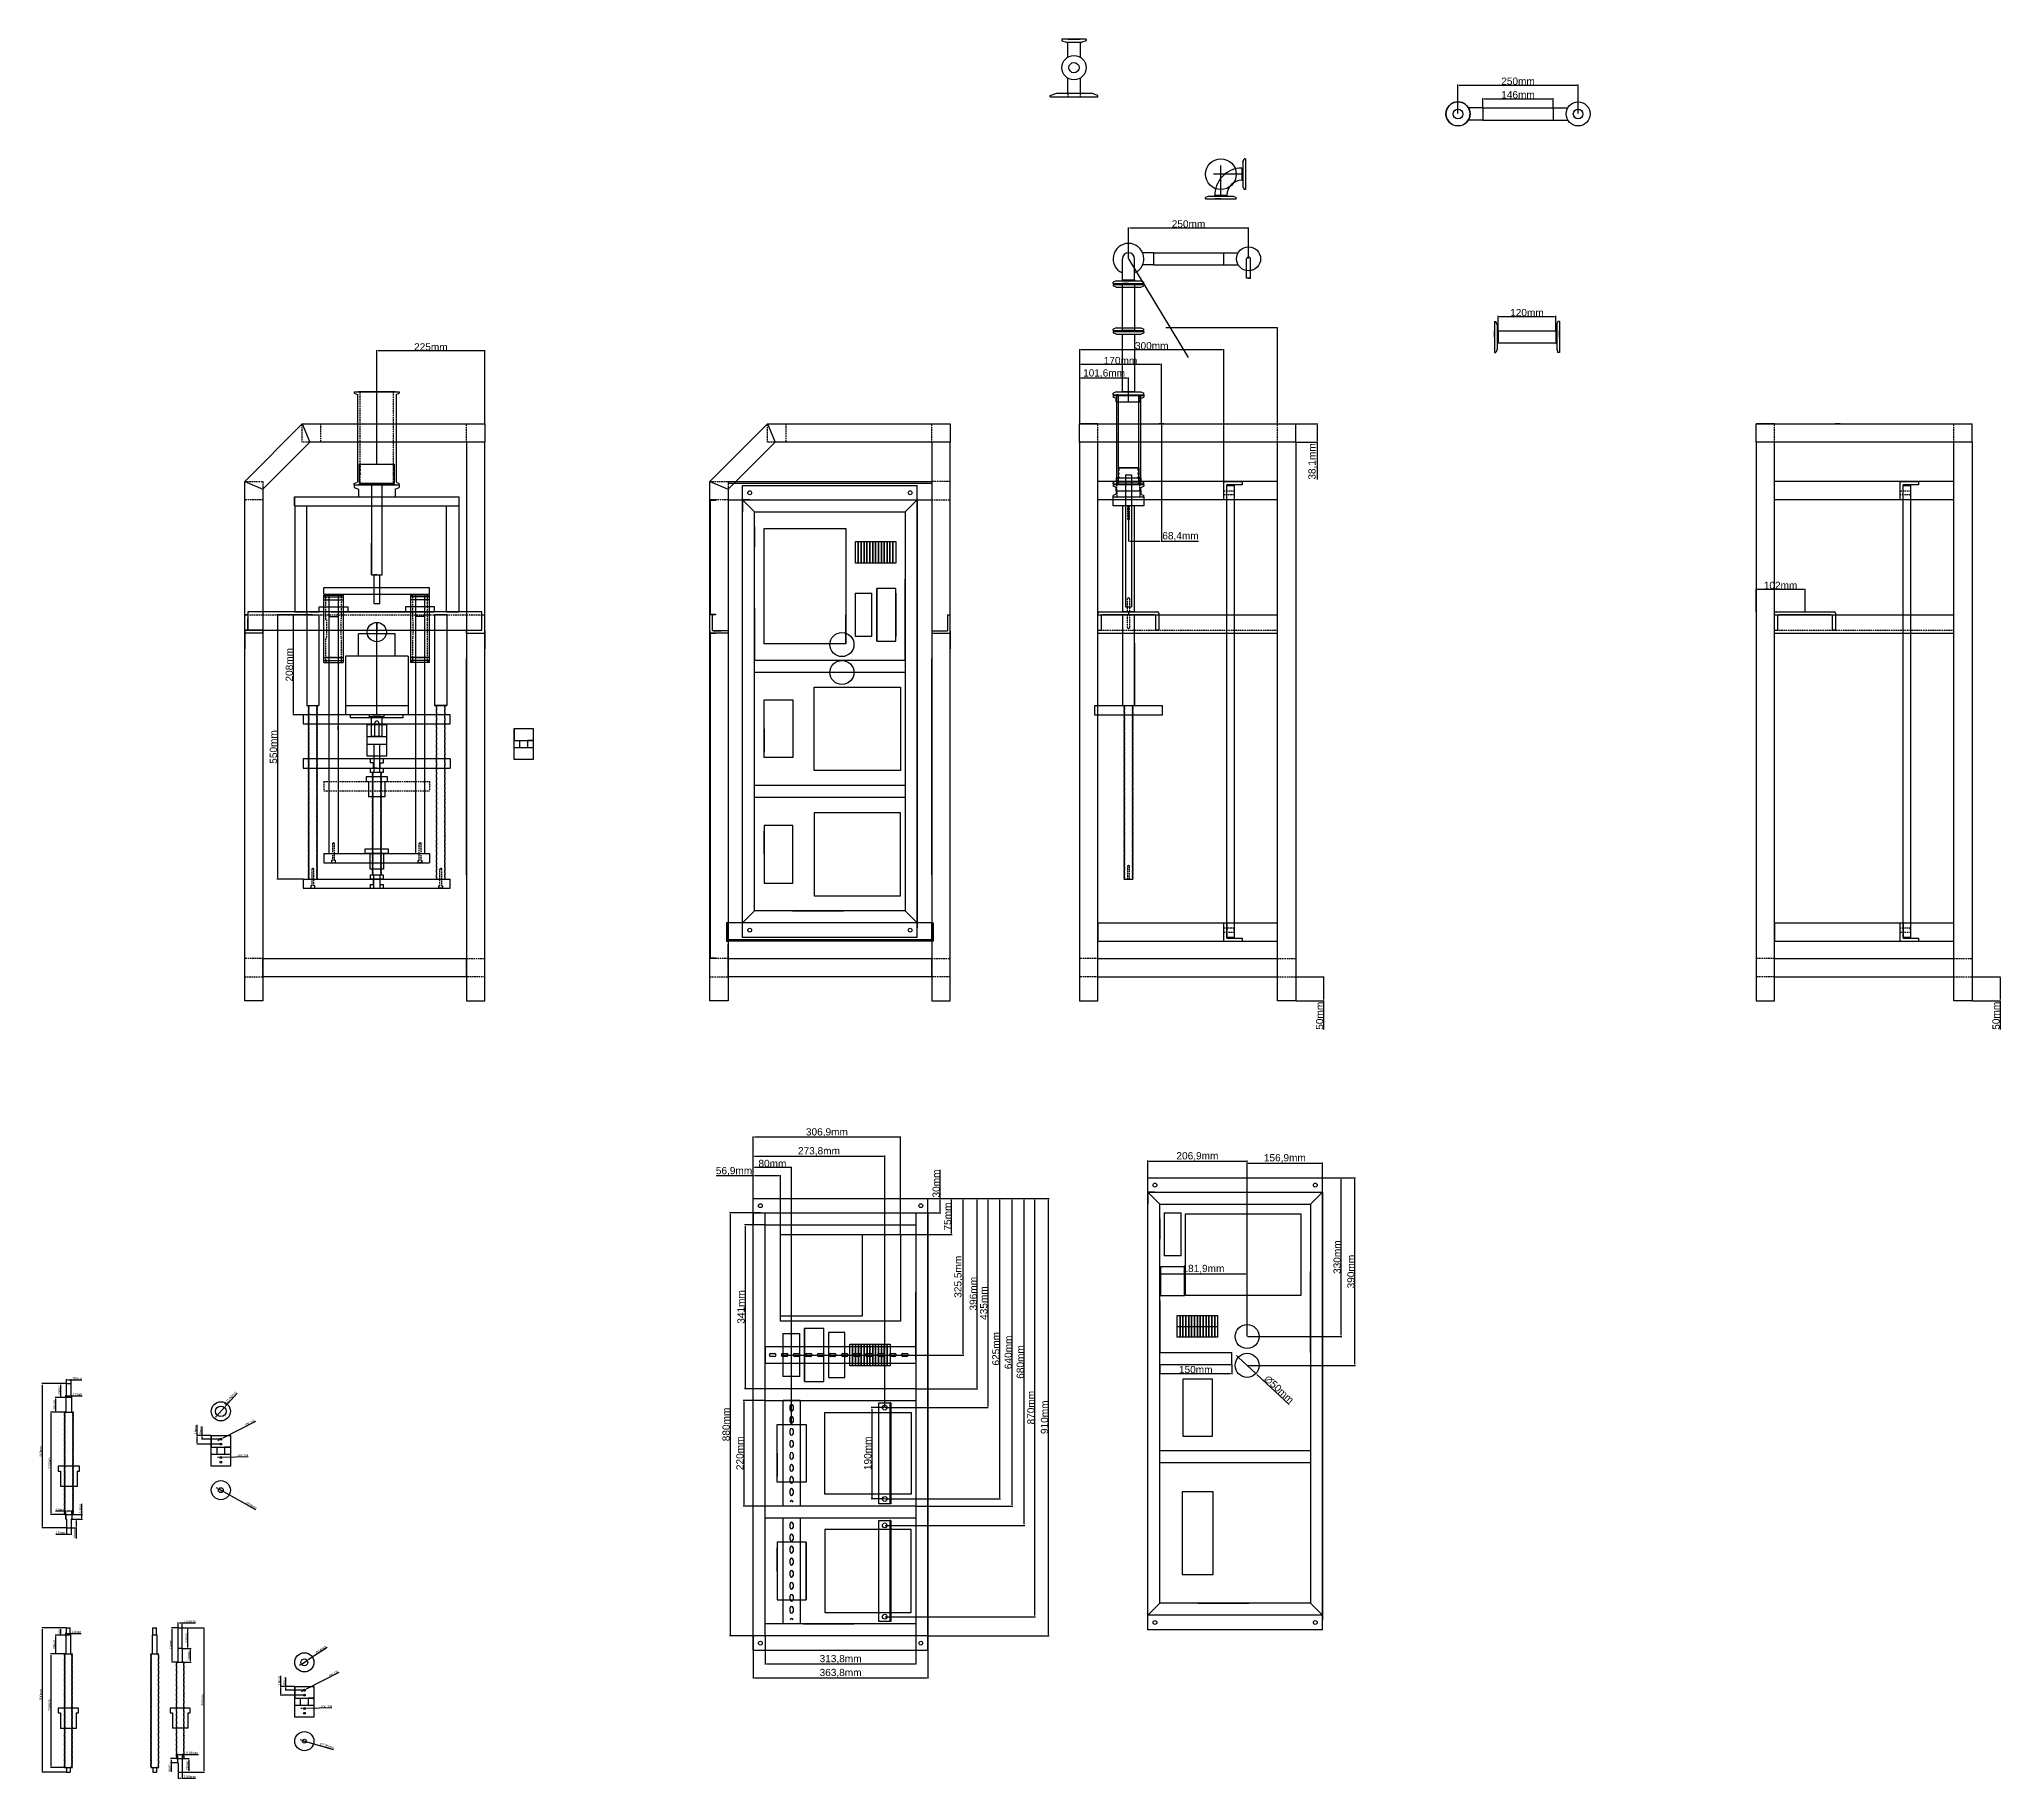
# Model space of a CAD drawing. Header units: centimetres. Extents: x 6534 to 31506, y 42826 to 109107.
# Drawn here: x 14566 to 18649, y 48468 to 52087 of the extents above; entities that cross this region are included whole.
import ezdxf

# ---------------------------------------------------------------- set-up
doc = ezdxf.new("R2010")
doc.units = ezdxf.units.CM
doc.header["$LTSCALE"] = 0.5
doc.linetypes.add('DASHED2', pattern=[9.525, 6.35, -3.175])
doc.styles.get("Standard").update_dxf_attribs({"font": 'arial.ttf'})
doc.dimstyles.new('Copia de ISO-25', dxfattribs={"dimtxt": 5, "dimasz": 2.5, "dimexe": 1.25, "dimexo": 0.625, "dimtad": 1, "dimtxsty": 'Standard', "dimcen": 2.5, "dimclrd": 1, "dimclre": 1, "dimadec": 0, "dimazin": 0, "dimtfac": 1, "dimtmove": 0, "dimatfit": 3, "dimfxl": 1, "dimarcsym": 0})
doc.dimstyles.new('ISO-25', dxfattribs={"dimtxt": 15, "dimasz": 2.5, "dimexe": 1.25, "dimexo": 0.625, "dimtad": 1, "dimtxsty": 'Standard', "dimcen": 2.5, "dimclrd": 1, "dimclre": 1, "dimadec": 0, "dimazin": 0, "dimtfac": 1, "dimtmove": 0, "dimatfit": 3, "dimfxl": 1, "dimarcsym": 0})

msp = doc.modelspace()

# ---------------------------------------------------------------- blocks, each defined once
blk = doc.blocks.new('*D274')
at = {"color": 1, "lineweight": -2, "transparency": 16777216}
for p, q in [((17182.5, 51286.8), (17227.7, 51286.8)), ((17226.5, 51284.3), (17226.5, 51251.2)), ((17182.5, 51248.7), (17227.7, 51248.7)), ((17226.5, 51248.7), (17226.5, 51171.5))]:
    blk.add_line(p, q, dxfattribs=at)
at = {"color": 1, "transparency": 16777216}
for points in [[(17226.1, 51284.3), (17226.9, 51284.3), (17226.5, 51286.8)], [(17226.1, 51251.2), (17226.9, 51251.2), (17226.5, 51248.7)]]:
    blk.add_solid(points, dxfattribs=at)
at = {"layer": 'Defpoints', "color": 0, "transparency": 16777216}
for p in [(17181.9, 51286.8), (17181.9, 51248.7), (17226.5, 51248.7)]:
    blk.add_point(p, dxfattribs=at)
at = {"color": 0, "transparency": 16777216, "insert": (17216.8, 51208.8), "char_height": 15, "attachment_point": 5, "rotation": 90}
blk.add_mtext('38,1mm', dxfattribs=at)
blk = doc.blocks.new('*D275')
at = {"color": 1, "lineweight": -2, "transparency": 16777216}
for p, q in [((17182.5, 50136.8), (17240.9, 50136.8)), ((17239.6, 50134.3), (17239.6, 50089.3)), ((17182.5, 50086.8), (17240.9, 50086.8)), ((17239.6, 50086.8), (17239.6, 50027))]:
    blk.add_line(p, q, dxfattribs=at)
at = {"color": 1, "transparency": 16777216}
for points in [[(17239.2, 50134.3), (17240.1, 50134.3), (17239.6, 50136.8)], [(17239.2, 50089.3), (17240.1, 50089.3), (17239.6, 50086.8)]]:
    blk.add_solid(points, dxfattribs=at)
at = {"layer": 'Defpoints', "color": 0, "transparency": 16777216}
for p in [(17181.9, 50136.8), (17181.9, 50086.8), (17239.6, 50086.8)]:
    blk.add_point(p, dxfattribs=at)
at = {"color": 0, "transparency": 16777216, "insert": (17231.4, 50055.7), "char_height": 15, "attachment_point": 5, "rotation": 90}
blk.add_mtext('50mm', dxfattribs=at)
blk = doc.blocks.new('*D292')
at = {"color": 1, "lineweight": -2, "transparency": 16777216}
for p, q in [((15269, 51333.6), (15269, 51440.1)), ((15491.5, 51438.9), (15271.5, 51438.9)), ((15494, 51287.4), (15494, 51440.1))]:
    blk.add_line(p, q, dxfattribs=at)
at = {"color": 1, "transparency": 16777216}
for points in [[(15271.5, 51439.3), (15271.5, 51438.4), (15269, 51438.9)], [(15491.5, 51439.3), (15491.5, 51438.4), (15494, 51438.9)]]:
    blk.add_solid(points, dxfattribs=at)
at = {"layer": 'Defpoints', "color": 0, "transparency": 16777216}
for p in [(15269, 51438.9), (15269, 51333), (15494, 51286.8)]:
    blk.add_point(p, dxfattribs=at)
at = {"color": 0, "transparency": 16777216, "insert": (15381.5, 51447.1), "char_height": 15, "attachment_point": 5}
blk.add_mtext('225mm', dxfattribs=at)
blk = doc.blocks.new('*D293')
at = {"color": 1, "lineweight": -2, "transparency": 16777216}
for p, q in [((16731.9, 51287.4), (16731.9, 51383.2)), ((16831, 51381.9), (16734.4, 51381.9)), ((16833.5, 51333.6), (16833.5, 51383.2))]:
    blk.add_line(p, q, dxfattribs=at)
at = {"color": 1, "transparency": 16777216}
for points in [[(16734.4, 51382.4), (16734.4, 51381.5), (16731.9, 51381.9)], [(16831, 51382.4), (16831, 51381.5), (16833.5, 51381.9)]]:
    blk.add_solid(points, dxfattribs=at)
at = {"layer": 'Defpoints', "color": 0, "transparency": 16777216}
for p in [(16731.9, 51381.9), (16833.5, 51333), (16731.9, 51286.8)]:
    blk.add_point(p, dxfattribs=at)
at = {"color": 0, "transparency": 16777216, "insert": (16782.7, 51391.6), "char_height": 15, "attachment_point": 5}
blk.add_mtext('101,6mm', dxfattribs=at)
blk = doc.blocks.new('*D295')
at = {"color": 1, "lineweight": -2, "transparency": 16777216}
for p, q in [((16731.9, 51287.4), (16731.9, 51411.7)), ((16899.4, 51410.4), (16734.4, 51410.4)), ((16901.9, 51287.4), (16901.9, 51411.7))]:
    blk.add_line(p, q, dxfattribs=at)
at = {"color": 1, "transparency": 16777216}
for points in [[(16734.4, 51410.9), (16734.4, 51410), (16731.9, 51410.4)], [(16899.4, 51410.9), (16899.4, 51410), (16901.9, 51410.4)]]:
    blk.add_solid(points, dxfattribs=at)
at = {"layer": 'Defpoints', "color": 0, "transparency": 16777216}
for p in [(16731.9, 51410.4), (16731.9, 51286.8), (16901.9, 51286.8)]:
    blk.add_point(p, dxfattribs=at)
at = {"color": 0, "transparency": 16777216, "insert": (16816.9, 51418.7), "char_height": 15, "attachment_point": 5}
blk.add_mtext('170mm', dxfattribs=at)
blk = doc.blocks.new('*D309')
at = {"color": 1, "lineweight": -2, "transparency": 16777216}
for p, q in [((16441.6, 49675.5), (16441.6, 49735.3)), ((16416.8, 49675.5), (16442.8, 49675.5)), ((16416.8, 49645.5), (16442.8, 49645.5)), ((16441.6, 49648), (16441.6, 49673))]:
    blk.add_line(p, q, dxfattribs=at)
at = {"color": 1, "transparency": 16777216}
for points in [[(16441.2, 49673), (16442, 49673), (16441.6, 49675.5)], [(16441.2, 49648), (16442, 49648), (16441.6, 49645.5)]]:
    blk.add_solid(points, dxfattribs=at)
at = {"layer": 'Defpoints', "color": 0, "transparency": 16777216}
for p in [(16416.2, 49675.5), (16416.2, 49645.5), (16441.6, 49675.5)]:
    blk.add_point(p, dxfattribs=at)
at = {"color": 0, "transparency": 16777216, "insert": (16433.3, 49706.7), "char_height": 15, "attachment_point": 5, "rotation": 90}
blk.add_mtext('30mm', dxfattribs=at)
blk = doc.blocks.new('*D310')
at = {"color": 1, "lineweight": -2, "transparency": 16777216}
for p, q in [((16416.8, 49675.5), (16520, 49675.5)), ((16518.7, 49282), (16518.7, 49673)), ((16391.8, 49279.5), (16520, 49279.5))]:
    blk.add_line(p, q, dxfattribs=at)
at = {"color": 1, "transparency": 16777216}
for points in [[(16518.3, 49673), (16519.2, 49673), (16518.7, 49675.5)], [(16518.3, 49282), (16519.2, 49282), (16518.7, 49279.5)]]:
    blk.add_solid(points, dxfattribs=at)
at = {"layer": 'Defpoints', "color": 0, "transparency": 16777216}
for p in [(16416.2, 49675.5), (16518.7, 49675.5), (16391.2, 49279.5)]:
    blk.add_point(p, dxfattribs=at)
at = {"color": 0, "transparency": 16777216, "insert": (16510.5, 49477.5), "char_height": 15, "attachment_point": 5, "rotation": 90}
blk.add_mtext('396mm', dxfattribs=at)
blk = doc.blocks.new('*D311')
at = {"color": 1, "lineweight": -2, "transparency": 16777216}
for p, q in [((16416.8, 49675.5), (16592.9, 49675.5)), ((16591.7, 49038), (16591.7, 49673)), ((16391.8, 49035.5), (16592.9, 49035.5))]:
    blk.add_line(p, q, dxfattribs=at)
at = {"color": 1, "transparency": 16777216}
for points in [[(16591.3, 49673), (16592.1, 49673), (16591.7, 49675.5)], [(16591.3, 49038), (16592.1, 49038), (16591.7, 49035.5)]]:
    blk.add_solid(points, dxfattribs=at)
at = {"layer": 'Defpoints', "color": 0, "transparency": 16777216}
for p in [(16416.2, 49675.5), (16591.7, 49675.5), (16391.2, 49035.5)]:
    blk.add_point(p, dxfattribs=at)
at = {"color": 0, "transparency": 16777216, "insert": (16583.4, 49355.5), "char_height": 15, "attachment_point": 5, "rotation": 90}
blk.add_mtext('640mm', dxfattribs=at)
blk = doc.blocks.new('*D312')
at = {"color": 1, "lineweight": -2, "transparency": 16777216}
for p, q in [((16416.8, 49675.5), (16668.2, 49675.5)), ((16667, 48768), (16667, 49673)), ((16416.8, 48765.5), (16668.2, 48765.5))]:
    blk.add_line(p, q, dxfattribs=at)
at = {"color": 1, "transparency": 16777216}
for points in [[(16666.6, 49673), (16667.4, 49673), (16667, 49675.5)], [(16666.6, 48768), (16667.4, 48768), (16667, 48765.5)]]:
    blk.add_solid(points, dxfattribs=at)
at = {"layer": 'Defpoints', "color": 0, "transparency": 16777216}
for p in [(16416.2, 49675.5), (16667, 49675.5), (16416.2, 48765.5)]:
    blk.add_point(p, dxfattribs=at)
at = {"color": 0, "transparency": 16777216, "insert": (16658.7, 49220.5), "char_height": 15, "attachment_point": 5, "rotation": 90}
blk.add_mtext('910mm', dxfattribs=at)
blk = doc.blocks.new('*D314')
at = {"color": 1, "lineweight": -2, "transparency": 16777216}
for p, q in [((16416.8, 49675.5), (16466.4, 49675.5)), ((16465.1, 49603), (16465.1, 49673)), ((16354.9, 49600.5), (16466.4, 49600.5))]:
    blk.add_line(p, q, dxfattribs=at)
at = {"color": 1, "transparency": 16777216}
for points in [[(16464.7, 49673), (16465.5, 49673), (16465.1, 49675.5)], [(16464.7, 49603), (16465.5, 49603), (16465.1, 49600.5)]]:
    blk.add_solid(points, dxfattribs=at)
at = {"layer": 'Defpoints', "color": 0, "transparency": 16777216}
for p in [(16416.2, 49675.5), (16465.1, 49675.5), (16354.3, 49600.5)]:
    blk.add_point(p, dxfattribs=at)
at = {"color": 0, "transparency": 16777216, "insert": (16456.9, 49638), "char_height": 15, "attachment_point": 5, "rotation": 90}
blk.add_mtext('75mm', dxfattribs=at)
blk = doc.blocks.new('*D315')
at = {"color": 1, "lineweight": -2, "transparency": 16777216}
for p, q in [((16416.8, 49675.5), (16490.7, 49675.5)), ((16489.5, 49352.5), (16489.5, 49673)), ((16114.9, 49350), (16490.7, 49350))]:
    blk.add_line(p, q, dxfattribs=at)
at = {"color": 1, "transparency": 16777216}
for points in [[(16489.1, 49673), (16489.9, 49673), (16489.5, 49675.5)], [(16489.1, 49352.5), (16489.9, 49352.5), (16489.5, 49350)]]:
    blk.add_solid(points, dxfattribs=at)
at = {"layer": 'Defpoints', "color": 0, "transparency": 16777216}
for p in [(16416.2, 49675.5), (16489.5, 49675.5), (16114.3, 49350)]:
    blk.add_point(p, dxfattribs=at)
at = {"color": 0, "transparency": 16777216, "insert": (16479.8, 49512.8), "char_height": 15, "attachment_point": 5, "rotation": 90}
blk.add_mtext('325,5mm', dxfattribs=at)
blk = doc.blocks.new('*D316')
at = {"color": 1, "lineweight": -2, "transparency": 16777216}
for p, q in [((16052.4, 49722.6), (15975.2, 49722.6)), ((16052.4, 49676.2), (16052.4, 49723.8)), ((16106.8, 49722.6), (16054.9, 49722.6)), ((16109.3, 49601.2), (16109.3, 49723.8))]:
    blk.add_line(p, q, dxfattribs=at)
at = {"color": 1, "transparency": 16777216}
for points in [[(16054.9, 49723), (16054.9, 49722.1), (16052.4, 49722.6)], [(16106.8, 49723), (16106.8, 49722.1), (16109.3, 49722.6)]]:
    blk.add_solid(points, dxfattribs=at)
at = {"layer": 'Defpoints', "color": 0, "transparency": 16777216}
for p in [(16052.4, 49722.6), (16052.4, 49675.5), (16109.3, 49600.5)]:
    blk.add_point(p, dxfattribs=at)
at = {"color": 0, "transparency": 16777216, "insert": (16012.5, 49732.2), "char_height": 15, "attachment_point": 5}
blk.add_mtext('56,9mm', dxfattribs=at)
blk = doc.blocks.new('*D317')
at = {"color": 1, "lineweight": -2, "transparency": 16777216}
for p, q in [((16898.5, 49329.9), (16898.5, 49310.1)), ((17048.5, 49329.9), (17048.5, 49310.1)), ((16901, 49311.4), (17046, 49311.4))]:
    blk.add_line(p, q, dxfattribs=at)
at = {"color": 1, "transparency": 16777216}
for points in [[(16901, 49311.8), (16901, 49311), (16898.5, 49311.4)], [(17046, 49311.8), (17046, 49311), (17048.5, 49311.4)]]:
    blk.add_solid(points, dxfattribs=at)
at = {"layer": 'Defpoints', "color": 0, "transparency": 16777216}
for p in [(16898.5, 49330.5), (17048.5, 49330.5), (17048.5, 49311.4)]:
    blk.add_point(p, dxfattribs=at)
at = {"color": 0, "transparency": 16777216, "insert": (16973.5, 49319.7), "char_height": 15, "attachment_point": 5}
blk.add_mtext('150mm', dxfattribs=at)
blk = doc.blocks.new('*D318')
at = {"color": 1, "lineweight": -2, "transparency": 16777216}
for p, q in [((17237.9, 49718.5), (17277.4, 49718.5)), ((17276.1, 49391), (17276.1, 49716)), ((17081, 49388.5), (17277.4, 49388.5))]:
    blk.add_line(p, q, dxfattribs=at)
at = {"color": 1, "transparency": 16777216}
for points in [[(17275.7, 49716), (17276.5, 49716), (17276.1, 49718.5)], [(17275.7, 49391), (17276.5, 49391), (17276.1, 49388.5)]]:
    blk.add_solid(points, dxfattribs=at)
at = {"layer": 'Defpoints', "color": 0, "transparency": 16777216}
for p in [(17237.3, 49718.5), (17276.1, 49718.5), (17080.4, 49388.5)]:
    blk.add_point(p, dxfattribs=at)
at = {"color": 0, "transparency": 16777216, "insert": (17267.8, 49553.5), "char_height": 15, "attachment_point": 5, "rotation": 90}
blk.add_mtext('330mm', dxfattribs=at)
blk = doc.blocks.new('*D319')
at = {"color": 1, "lineweight": -2, "transparency": 16777216}
for p, q in [((17237.9, 49718.5), (17306, 49718.5)), ((17304.8, 49331), (17304.8, 49716)), ((17081, 49328.5), (17306, 49328.5))]:
    blk.add_line(p, q, dxfattribs=at)
at = {"color": 1, "transparency": 16777216}
for points in [[(17304.4, 49716), (17305.2, 49716), (17304.8, 49718.5)], [(17304.4, 49331), (17305.2, 49331), (17304.8, 49328.5)]]:
    blk.add_solid(points, dxfattribs=at)
at = {"layer": 'Defpoints', "color": 0, "transparency": 16777216}
for p in [(17237.3, 49718.5), (17304.8, 49718.5), (17080.4, 49328.5)]:
    blk.add_point(p, dxfattribs=at)
at = {"color": 0, "transparency": 16777216, "insert": (17296.5, 49523.5), "char_height": 15, "attachment_point": 5, "rotation": 90}
blk.add_mtext('390mm', dxfattribs=at)
blk = doc.blocks.new('*D320')
at = {"color": 1, "lineweight": -2, "transparency": 16777216}
for p, q in [((17080.4, 49389.1), (17080.4, 49750.6)), ((17082.9, 49749.3), (17234.8, 49749.3)), ((17237.3, 49719.1), (17237.3, 49750.6))]:
    blk.add_line(p, q, dxfattribs=at)
at = {"color": 1, "transparency": 16777216}
for points in [[(17082.9, 49749.8), (17082.9, 49748.9), (17080.4, 49749.3)], [(17234.8, 49749.8), (17234.8, 49748.9), (17237.3, 49749.3)]]:
    blk.add_solid(points, dxfattribs=at)
at = {"layer": 'Defpoints', "color": 0, "transparency": 16777216}
for p in [(17237.3, 49749.3), (17237.3, 49718.5), (17080.4, 49388.5)]:
    blk.add_point(p, dxfattribs=at)
at = {"color": 0, "transparency": 16777216, "insert": (17158.9, 49759), "char_height": 15, "attachment_point": 5}
blk.add_mtext('156,9mm', dxfattribs=at)
blk = doc.blocks.new('*D321')
at = {"color": 1, "lineweight": -2, "transparency": 16777216}
for p, q in [((17060.3, 49347.2), (17058.5, 49349)), ((17062.1, 49345.5), (17098.7, 49311.4)), ((17167.8, 49246.9), (17100.5, 49309.7))]:
    blk.add_line(p, q, dxfattribs=at)
at = {"color": 1, "transparency": 16777216}
for points in [[(17060.6, 49347.6), (17060, 49346.9), (17062.1, 49345.5)], [(17100.8, 49310), (17100.2, 49309.4), (17098.7, 49311.4)]]:
    blk.add_solid(points, dxfattribs=at)
at = {"layer": 'Defpoints', "color": 0, "transparency": 16777216}
for p in [(17062.1, 49345.5), (17098.7, 49311.4)]:
    blk.add_point(p, dxfattribs=at)
at = {"color": 0, "transparency": 16777216, "insert": (17146.9, 49278.4), "char_height": 15, "attachment_point": 5, "rotation": 316.9702}
blk.add_mtext('∅50mm', dxfattribs=at)
blk = doc.blocks.new('*D331')
at = {"color": 1, "lineweight": -2, "transparency": 16777216}
for p, q in [((16873.5, 49719.1), (16873.5, 49754.7)), ((16876, 49753.5), (17077.9, 49753.5)), ((17080.4, 49389.1), (17080.4, 49754.7))]:
    blk.add_line(p, q, dxfattribs=at)
at = {"color": 1, "transparency": 16777216}
for points in [[(16876, 49753.9), (16876, 49753), (16873.5, 49753.5)], [(17077.9, 49753.9), (17077.9, 49753), (17080.4, 49753.5)]]:
    blk.add_solid(points, dxfattribs=at)
at = {"layer": 'Defpoints', "color": 0, "transparency": 16777216}
for p in [(17080.4, 49753.5), (16873.5, 49718.5), (17080.4, 49388.5)]:
    blk.add_point(p, dxfattribs=at)
at = {"color": 0, "transparency": 16777216, "insert": (16977, 49763.1), "char_height": 15, "attachment_point": 5}
blk.add_mtext('206,9mm', dxfattribs=at)
blk = doc.blocks.new('*D332')
at = {"color": 1, "lineweight": -2, "transparency": 16777216}
for p, q in [((16898.5, 49356.1), (16898.5, 49520.3)), ((16901, 49519), (17077.9, 49519)), ((17080.4, 49389.1), (17080.4, 49520.3))]:
    blk.add_line(p, q, dxfattribs=at)
at = {"color": 1, "transparency": 16777216}
for points in [[(16901, 49519.4), (16901, 49518.6), (16898.5, 49519)], [(17077.9, 49519.4), (17077.9, 49518.6), (17080.4, 49519)]]:
    blk.add_solid(points, dxfattribs=at)
at = {"layer": 'Defpoints', "color": 0, "transparency": 16777216}
for p in [(17080.4, 49519), (17080.4, 49388.5), (16898.5, 49355.5)]:
    blk.add_point(p, dxfattribs=at)
at = {"color": 0, "transparency": 16777216, "insert": (16989.5, 49528.7), "char_height": 15, "attachment_point": 5}
blk.add_mtext('181,9mm', dxfattribs=at)
blk = doc.blocks.new('*D333')
at = {"color": 1, "lineweight": -2, "transparency": 16777216}
for p, q in [((14622.4, 49290.4), (14571.6, 49290.4)), ((14572.9, 48992.9), (14572.9, 49287.9)), ((14622.4, 48990.4), (14571.6, 48990.4))]:
    blk.add_line(p, q, dxfattribs=at)
at = {"color": 1, "transparency": 16777216}
for points in [[(14572.4, 49287.9), (14573.3, 49287.9), (14572.9, 49290.4)], [(14572.4, 48992.9), (14573.3, 48992.9), (14572.9, 48990.4)]]:
    blk.add_solid(points, dxfattribs=at)
at = {"layer": 'Defpoints', "color": 0, "transparency": 16777216}
for p in [(14572.9, 49290.4), (14623, 49290.4), (14623, 48990.4)]:
    blk.add_point(p, dxfattribs=at)
at = {"color": 0, "transparency": 16777216, "insert": (14569.7, 49149.4), "char_height": 5, "attachment_point": 5, "rotation": 90}
blk.add_mtext('300mm', dxfattribs=at)
blk = doc.blocks.new('*D334')
at = {"color": 1, "lineweight": -2, "transparency": 16777216}
for p, q in [((14634.6, 49008.4), (14644.8, 49008.4)), ((14643.5, 49005.9), (14643.5, 48992.9)), ((14633.6, 48990.4), (14644.8, 48990.4)), ((14643.5, 48990.4), (14643.5, 48968.5))]:
    blk.add_line(p, q, dxfattribs=at)
at = {"color": 1, "transparency": 16777216}
for points in [[(14643.1, 49005.9), (14643.9, 49005.9), (14643.5, 49008.4)], [(14643.1, 48992.9), (14643.9, 48992.9), (14643.5, 48990.4)]]:
    blk.add_solid(points, dxfattribs=at)
at = {"layer": 'Defpoints', "color": 0, "transparency": 16777216}
for p in [(14634, 49008.4), (14633, 48990.4), (14643.5, 48990.4)]:
    blk.add_point(p, dxfattribs=at)
at = {"color": 0, "transparency": 16777216, "insert": (14640.3, 48978.2), "char_height": 5, "attachment_point": 5, "rotation": 90}
blk.add_mtext('18mm', dxfattribs=at)
blk = doc.blocks.new('*D335')
at = {"color": 1, "lineweight": -2, "transparency": 16777216}
for p, q in [((14937, 49224.6), (14951.7, 49241)), ((14978.5, 49270.8), (14953.4, 49242.9)), ((14935.3, 49222.8), (14933.6, 49220.9))]:
    blk.add_line(p, q, dxfattribs=at)
at = {"color": 1, "transparency": 16777216}
for points in [[(14953.1, 49243.1), (14953.7, 49242.6), (14951.7, 49241)], [(14935, 49223.1), (14935.6, 49222.5), (14937, 49224.6)]]:
    blk.add_solid(points, dxfattribs=at)
at = {"layer": 'Defpoints', "color": 0, "transparency": 16777216}
for p in [(14951.7, 49241), (14937, 49224.6)]:
    blk.add_point(p, dxfattribs=at)
at = {"color": 0, "transparency": 16777216, "insert": (14964, 49260.2), "char_height": 5, "attachment_point": 5, "rotation": 47.9568}
blk.add_mtext('∅22,02mm', dxfattribs=at)
blk = doc.blocks.new('*D336')
at = {"color": 1, "lineweight": -2, "transparency": 16777216}
for p, q in [((14937.8, 49072.5), (14935.6, 49073.7)), ((14940, 49071.3), (14948.7, 49066.4)), ((15017.3, 49028.1), (14950.9, 49065.2))]:
    blk.add_line(p, q, dxfattribs=at)
at = {"color": 1, "transparency": 16777216}
for points in [[(14938, 49072.8), (14937.6, 49072.1), (14940, 49071.3)], [(14951.1, 49065.5), (14950.7, 49064.8), (14948.7, 49066.4)]]:
    blk.add_solid(points, dxfattribs=at)
at = {"layer": 'Defpoints', "color": 0, "transparency": 16777216}
for p in [(14940, 49071.3), (14948.7, 49066.4)]:
    blk.add_point(p, dxfattribs=at)
at = {"color": 0, "transparency": 16777216, "insert": (15007.9, 49037.1), "char_height": 5, "attachment_point": 5, "rotation": 330.827}
blk.add_mtext('∅10mm', dxfattribs=at)
blk = doc.blocks.new('*D337')
at = {"color": 1, "lineweight": -2, "transparency": 16777216}
for p, q in [((14905.5, 49182.8), (14905.5, 49201.4)), ((14923.8, 49182.8), (14904.3, 49182.8)), ((14943.7, 49174.8), (14904.3, 49174.8)), ((14905.5, 49177.3), (14905.5, 49180.3))]:
    blk.add_line(p, q, dxfattribs=at)
at = {"color": 1, "transparency": 16777216}
for points in [[(14905.1, 49180.3), (14906, 49180.3), (14905.5, 49182.8)], [(14905.1, 49177.3), (14906, 49177.3), (14905.5, 49174.8)]]:
    blk.add_solid(points, dxfattribs=at)
at = {"layer": 'Defpoints', "color": 0, "transparency": 16777216}
for p in [(14905.5, 49182.8), (14924.4, 49182.8), (14944.3, 49174.8)]:
    blk.add_point(p, dxfattribs=at)
at = {"color": 0, "transparency": 16777216, "insert": (14902.4, 49193.3), "char_height": 5, "attachment_point": 5, "rotation": 90}
blk.add_mtext('8mm', dxfattribs=at)
blk = doc.blocks.new('*D338')
at = {"color": 1, "lineweight": -2, "transparency": 16777216}
for p, q in [((15016.2, 49211.9), (14948.3, 49176.9)), ((14940.3, 49172.8), (14938.1, 49171.6)), ((14942.6, 49173.9), (14946.1, 49175.7))]:
    blk.add_line(p, q, dxfattribs=at)
at = {"color": 1, "transparency": 16777216}
for points in [[(14940.1, 49173.1), (14940.5, 49172.4), (14942.6, 49173.9)], [(14948.1, 49177.3), (14948.5, 49176.5), (14946.1, 49175.7)]]:
    blk.add_solid(points, dxfattribs=at)
at = {"layer": 'Defpoints', "color": 0, "transparency": 16777216}
for p in [(14942.6, 49173.9), (14946.1, 49175.7)]:
    blk.add_point(p, dxfattribs=at)
at = {"color": 0, "transparency": 16777216, "insert": (15005, 49209.7), "char_height": 5, "attachment_point": 5, "rotation": 27.2713}
blk.add_mtext('rnc 1/4', dxfattribs=at)
blk = doc.blocks.new('*D339')
at = {"color": 1, "lineweight": -2, "transparency": 16777216}
for p, q in [((16901.9, 51286.2), (16901.9, 51042.1)), ((16833.5, 51115.6), (16833.5, 51042.1)), ((16836, 51043.3), (16899.4, 51043.3)), ((16901.9, 51043.3), (16979.2, 51043.3))]:
    blk.add_line(p, q, dxfattribs=at)
at = {"color": 1, "transparency": 16777216}
for points in [[(16836, 51043.7), (16836, 51042.9), (16833.5, 51043.3)], [(16899.4, 51043.7), (16899.4, 51042.9), (16901.9, 51043.3)]]:
    blk.add_solid(points, dxfattribs=at)
at = {"layer": 'Defpoints', "color": 0, "transparency": 16777216}
for p in [(16901.9, 51286.8), (16833.5, 51116.2), (16901.9, 51043.3)]:
    blk.add_point(p, dxfattribs=at)
at = {"color": 0, "transparency": 16777216, "insert": (16941.8, 51052.9), "char_height": 15, "attachment_point": 5}
blk.add_mtext('68,4mm', dxfattribs=at)
blk = doc.blocks.new('*D421')
at = {"color": 1, "lineweight": -2, "transparency": 16777216}
for p, q in [((16051.8, 49645.5), (16003.2, 49645.5)), ((16004.4, 49643), (16004.4, 48768)), ((16051.8, 48765.5), (16003.2, 48765.5))]:
    blk.add_line(p, q, dxfattribs=at)
at = {"color": 1, "transparency": 16777216}
for points in [[(16004, 49643), (16004.8, 49643), (16004.4, 49645.5)], [(16004, 48768), (16004.8, 48768), (16004.4, 48765.5)]]:
    blk.add_solid(points, dxfattribs=at)
at = {"layer": 'Defpoints', "color": 0, "transparency": 16777216}
for p in [(16052.4, 49645.5), (16004.4, 48765.5), (16052.4, 48765.5)]:
    blk.add_point(p, dxfattribs=at)
at = {"color": 0, "transparency": 16777216, "insert": (15996.1, 49205.5), "char_height": 15, "attachment_point": 5, "rotation": 90}
blk.add_mtext('880mm', dxfattribs=at)
blk = doc.blocks.new('*D422')
at = {"color": 1, "lineweight": -2, "transparency": 16777216}
for p, q in [((16052.4, 48764.9), (16052.4, 48677.3)), ((16416.2, 48764.9), (16416.2, 48677.3)), ((16054.9, 48678.5), (16413.7, 48678.5))]:
    blk.add_line(p, q, dxfattribs=at)
at = {"color": 1, "transparency": 16777216}
for points in [[(16054.9, 48679), (16054.9, 48678.1), (16052.4, 48678.5)], [(16413.7, 48679), (16413.7, 48678.1), (16416.2, 48678.5)]]:
    blk.add_solid(points, dxfattribs=at)
at = {"layer": 'Defpoints', "color": 0, "transparency": 16777216}
for p in [(16052.4, 48765.5), (16416.2, 48765.5), (16416.2, 48678.5)]:
    blk.add_point(p, dxfattribs=at)
at = {"color": 0, "transparency": 16777216, "insert": (16234.3, 48688.2), "char_height": 15, "attachment_point": 5}
blk.add_mtext('363,8mm', dxfattribs=at)
blk = doc.blocks.new('*D423')
at = {"color": 1, "lineweight": -2, "transparency": 16777216}
for p, q in [((16052.4, 49676.2), (16052.4, 49765)), ((16054.9, 49763.8), (16323.7, 49763.8)), ((16326.2, 49241.2), (16326.2, 49765))]:
    blk.add_line(p, q, dxfattribs=at)
at = {"color": 1, "transparency": 16777216}
for points in [[(16054.9, 49764.2), (16054.9, 49763.4), (16052.4, 49763.8)], [(16323.7, 49764.2), (16323.7, 49763.4), (16326.2, 49763.8)]]:
    blk.add_solid(points, dxfattribs=at)
at = {"layer": 'Defpoints', "color": 0, "transparency": 16777216}
for p in [(16326.2, 49763.8), (16052.4, 49675.5), (16326.2, 49240.5)]:
    blk.add_point(p, dxfattribs=at)
at = {"color": 0, "transparency": 16777216, "insert": (16189.3, 49773.4), "char_height": 15, "attachment_point": 5}
blk.add_mtext('273,8mm', dxfattribs=at)
blk = doc.blocks.new('*D424')
at = {"color": 1, "lineweight": -2, "transparency": 16777216}
for p, q in [((16416.8, 49675.5), (16541.7, 49675.5)), ((16540.5, 49673), (16540.5, 49243)), ((16326.8, 49240.5), (16541.7, 49240.5))]:
    blk.add_line(p, q, dxfattribs=at)
at = {"color": 1, "transparency": 16777216}
for points in [[(16540.1, 49673), (16540.9, 49673), (16540.5, 49675.5)], [(16540.1, 49243), (16540.9, 49243), (16540.5, 49240.5)]]:
    blk.add_solid(points, dxfattribs=at)
at = {"layer": 'Defpoints', "color": 0, "transparency": 16777216}
for p in [(16416.2, 49675.5), (16326.2, 49240.5), (16540.5, 49240.5)]:
    blk.add_point(p, dxfattribs=at)
at = {"color": 0, "transparency": 16777216, "insert": (16532.2, 49458), "char_height": 15, "attachment_point": 5, "rotation": 90}
blk.add_mtext('435mm', dxfattribs=at)
blk = doc.blocks.new('*D425')
at = {"color": 1, "lineweight": -2, "transparency": 16777216}
for p, q in [((16417.4, 49675.5), (16567.1, 49675.5)), ((16565.8, 49053), (16565.8, 49673)), ((16326.8, 49050.5), (16567.1, 49050.5))]:
    blk.add_line(p, q, dxfattribs=at)
at = {"color": 1, "transparency": 16777216}
for points in [[(16565.4, 49673), (16566.2, 49673), (16565.8, 49675.5)], [(16565.4, 49053), (16566.2, 49053), (16565.8, 49050.5)]]:
    blk.add_solid(points, dxfattribs=at)
at = {"layer": 'Defpoints', "color": 0, "transparency": 16777216}
for p in [(16416.8, 49675.5), (16565.8, 49675.5), (16326.2, 49050.5)]:
    blk.add_point(p, dxfattribs=at)
at = {"color": 0, "transparency": 16777216, "insert": (16557.5, 49363), "char_height": 15, "attachment_point": 5, "rotation": 90}
blk.add_mtext('625mm', dxfattribs=at)
blk = doc.blocks.new('*D426')
at = {"color": 1, "lineweight": -2, "transparency": 16777216}
for p, q in [((16416.8, 49675.5), (16617.9, 49675.5)), ((16616.7, 48998), (16616.7, 49673)), ((16326.8, 48995.5), (16617.9, 48995.5))]:
    blk.add_line(p, q, dxfattribs=at)
at = {"color": 1, "transparency": 16777216}
for points in [[(16616.3, 49673), (16617.1, 49673), (16616.7, 49675.5)], [(16616.3, 48998), (16617.1, 48998), (16616.7, 48995.5)]]:
    blk.add_solid(points, dxfattribs=at)
at = {"layer": 'Defpoints', "color": 0, "transparency": 16777216}
for p in [(16416.2, 49675.5), (16616.7, 49675.5), (16326.2, 48995.5)]:
    blk.add_point(p, dxfattribs=at)
at = {"color": 0, "transparency": 16777216, "insert": (16608.4, 49335.5), "char_height": 15, "attachment_point": 5, "rotation": 90}
blk.add_mtext('680mm', dxfattribs=at)
blk = doc.blocks.new('*D427')
at = {"color": 1, "lineweight": -2, "transparency": 16777216}
for p, q in [((16416.8, 49675.5), (16640.2, 49675.5)), ((16638.9, 48808), (16638.9, 49673)), ((16326.8, 48805.5), (16640.2, 48805.5))]:
    blk.add_line(p, q, dxfattribs=at)
at = {"color": 1, "transparency": 16777216}
for points in [[(16638.5, 49673), (16639.3, 49673), (16638.9, 49675.5)], [(16638.5, 48808), (16639.3, 48808), (16638.9, 48805.5)]]:
    blk.add_solid(points, dxfattribs=at)
at = {"layer": 'Defpoints', "color": 0, "transparency": 16777216}
for p in [(16416.2, 49675.5), (16638.9, 49675.5), (16326.2, 48805.5)]:
    blk.add_point(p, dxfattribs=at)
at = {"color": 0, "transparency": 16777216, "insert": (16630.6, 49240.5), "char_height": 15, "attachment_point": 5, "rotation": 90}
blk.add_mtext('870mm', dxfattribs=at)
blk = doc.blocks.new('*D428')
at = {"color": 1, "lineweight": -2, "transparency": 16777216}
for p, q in [((16052.4, 49676.2), (16052.4, 49741.3)), ((16129.9, 49740.1), (16054.9, 49740.1)), ((16132.4, 49206.2), (16132.4, 49741.3))]:
    blk.add_line(p, q, dxfattribs=at)
at = {"color": 1, "transparency": 16777216}
for points in [[(16054.9, 49740.5), (16054.9, 49739.7), (16052.4, 49740.1)], [(16129.9, 49740.5), (16129.9, 49739.7), (16132.4, 49740.1)]]:
    blk.add_solid(points, dxfattribs=at)
at = {"layer": 'Defpoints', "color": 0, "transparency": 16777216}
for p in [(16052.4, 49740.1), (16052.4, 49675.5), (16132.4, 49205.5)]:
    blk.add_point(p, dxfattribs=at)
at = {"color": 0, "transparency": 16777216, "insert": (16092.4, 49748.4), "char_height": 15, "attachment_point": 5}
blk.add_mtext('80mm', dxfattribs=at)
blk = doc.blocks.new('*D429')
at = {"color": 1, "lineweight": -2, "transparency": 16777216}
for p, q in [((16077.4, 48764.9), (16077.4, 48706.3)), ((16391.2, 48764.9), (16391.2, 48706.3)), ((16079.9, 48707.5), (16388.7, 48707.5))]:
    blk.add_line(p, q, dxfattribs=at)
at = {"color": 1, "transparency": 16777216}
for points in [[(16079.9, 48707.9), (16079.9, 48707.1), (16077.4, 48707.5)], [(16388.7, 48707.9), (16388.7, 48707.1), (16391.2, 48707.5)]]:
    blk.add_solid(points, dxfattribs=at)
at = {"layer": 'Defpoints', "color": 0, "transparency": 16777216}
for p in [(16077.4, 48765.5), (16391.2, 48765.5), (16391.2, 48707.5)]:
    blk.add_point(p, dxfattribs=at)
at = {"color": 0, "transparency": 16777216, "insert": (16234.3, 48717.1), "char_height": 15, "attachment_point": 5}
blk.add_mtext('313,8mm', dxfattribs=at)
blk = doc.blocks.new('*D430')
at = {"color": 1, "lineweight": -2, "transparency": 16777216}
for p, q in [((16076.8, 49255.5), (16031.8, 49255.5)), ((16033.1, 49253), (16033.1, 49038)), ((16076.8, 49035.5), (16031.8, 49035.5))]:
    blk.add_line(p, q, dxfattribs=at)
at = {"color": 1, "transparency": 16777216}
for points in [[(16032.7, 49253), (16033.5, 49253), (16033.1, 49255.5)], [(16032.7, 49038), (16033.5, 49038), (16033.1, 49035.5)]]:
    blk.add_solid(points, dxfattribs=at)
at = {"layer": 'Defpoints', "color": 0, "transparency": 16777216}
for p in [(16077.4, 49255.5), (16033.1, 49035.5), (16077.4, 49035.5)]:
    blk.add_point(p, dxfattribs=at)
at = {"color": 0, "transparency": 16777216, "insert": (16024.8, 49145.5), "char_height": 15, "attachment_point": 5, "rotation": 90}
blk.add_mtext('220mm', dxfattribs=at)
blk = doc.blocks.new('*D431')
at = {"color": 1, "lineweight": -2, "transparency": 16777216}
for p, q in [((14618.1, 49231.4), (14589.6, 49231.4)), ((14590.9, 49020.9), (14590.9, 49228.9)), ((14618.3, 49018.4), (14589.6, 49018.4))]:
    blk.add_line(p, q, dxfattribs=at)
at = {"color": 1, "transparency": 16777216}
for points in [[(14590.5, 49228.9), (14591.3, 49228.9), (14590.9, 49231.4)], [(14590.5, 49020.9), (14591.3, 49020.9), (14590.9, 49018.4)]]:
    blk.add_solid(points, dxfattribs=at)
at = {"layer": 'Defpoints', "color": 0, "transparency": 16777216}
for p in [(14590.9, 49231.4), (14618.7, 49231.4), (14618.9, 49018.4)]:
    blk.add_point(p, dxfattribs=at)
at = {"color": 0, "transparency": 16777216, "insert": (14587.7, 49124.9), "char_height": 5, "attachment_point": 5, "rotation": 90}
blk.add_mtext('213mm', dxfattribs=at)
blk = doc.blocks.new('*D437')
at = {"color": 1, "lineweight": -2, "transparency": 16777216}
for p, q in [((16833.5, 51631), (16833.5, 51695.8)), ((16836, 51694.6), (17081, 51694.6)), ((17083.5, 51631), (17083.5, 51695.8))]:
    blk.add_line(p, q, dxfattribs=at)
at = {"color": 1, "transparency": 16777216}
for points in [[(16836, 51695), (16836, 51694.2), (16833.5, 51694.6)], [(17081, 51695), (17081, 51694.2), (17083.5, 51694.6)]]:
    blk.add_solid(points, dxfattribs=at)
at = {"layer": 'Defpoints', "color": 0, "transparency": 16777216}
for p in [(17083.5, 51694.6), (16833.5, 51630.4), (17083.5, 51630.4)]:
    blk.add_point(p, dxfattribs=at)
at = {"color": 0, "transparency": 16777216, "insert": (16958.5, 51702.9), "char_height": 15, "attachment_point": 5}
blk.add_mtext('250mm', dxfattribs=at)
blk = doc.blocks.new('*D438')
at = {"color": 1, "lineweight": -2, "transparency": 16777216}
for p, q in [((17519.3, 51932.4), (17519.3, 51992.7)), ((17521.8, 51991.5), (17766.8, 51991.5)), ((17769.3, 51932.4), (17769.3, 51992.7))]:
    blk.add_line(p, q, dxfattribs=at)
at = {"color": 1, "transparency": 16777216}
for points in [[(17521.8, 51991.9), (17521.8, 51991.1), (17519.3, 51991.5)], [(17766.8, 51991.9), (17766.8, 51991.1), (17769.3, 51991.5)]]:
    blk.add_solid(points, dxfattribs=at)
at = {"layer": 'Defpoints', "color": 0, "transparency": 16777216}
for p in [(17769.3, 51991.5), (17519.3, 51931.8), (17769.3, 51931.8)]:
    blk.add_point(p, dxfattribs=at)
at = {"color": 0, "transparency": 16777216, "insert": (17644.3, 51999.8), "char_height": 15, "attachment_point": 5}
blk.add_mtext('250mm', dxfattribs=at)
blk = doc.blocks.new('*D439')
at = {"color": 1, "lineweight": -2, "transparency": 16777216}
for p, q in [((17571.3, 51945.1), (17571.3, 51964.6)), ((17573.8, 51963.3), (17714.8, 51963.3)), ((17717.3, 51945.1), (17717.3, 51964.6))]:
    blk.add_line(p, q, dxfattribs=at)
at = {"color": 1, "transparency": 16777216}
for points in [[(17573.8, 51963.8), (17573.8, 51962.9), (17571.3, 51963.3)], [(17714.8, 51963.8), (17714.8, 51962.9), (17717.3, 51963.3)]]:
    blk.add_solid(points, dxfattribs=at)
at = {"layer": 'Defpoints', "color": 0, "transparency": 16777216}
for p in [(17571.3, 51944.5), (17717.3, 51963.3), (17717.3, 51944.5)]:
    blk.add_point(p, dxfattribs=at)
at = {"color": 0, "transparency": 16777216, "insert": (17644.3, 51971.6), "char_height": 15, "attachment_point": 5}
blk.add_mtext('146mm', dxfattribs=at)
blk = doc.blocks.new('*D440')
at = {"color": 1, "lineweight": -2, "transparency": 16777216}
for p, q in [((14623, 49291), (14623, 49299.7)), ((14625.5, 49298.5), (14630.5, 49298.5)), ((14633, 49291), (14633, 49299.7)), ((14633, 49298.5), (14655, 49298.5))]:
    blk.add_line(p, q, dxfattribs=at)
at = {"color": 1, "transparency": 16777216}
for points in [[(14625.5, 49298.9), (14625.5, 49298), (14623, 49298.5)], [(14630.5, 49298.9), (14630.5, 49298), (14633, 49298.5)]]:
    blk.add_solid(points, dxfattribs=at)
at = {"layer": 'Defpoints', "color": 0, "transparency": 16777216}
for p in [(14623, 49290.4), (14633, 49298.5), (14633, 49290.4)]:
    blk.add_point(p, dxfattribs=at)
at = {"color": 0, "transparency": 16777216, "insert": (14645.2, 49301.6), "char_height": 5, "attachment_point": 5}
blk.add_mtext('10mm', dxfattribs=at)
blk = doc.blocks.new('*D442')
at = {"color": 1, "lineweight": -2, "transparency": 16777216}
for p, q in [((16052.4, 49676.2), (16052.4, 49804.4)), ((16356.8, 49803.1), (16054.9, 49803.1)), ((16359.3, 49601.2), (16359.3, 49804.4))]:
    blk.add_line(p, q, dxfattribs=at)
at = {"color": 1, "transparency": 16777216}
for points in [[(16054.9, 49803.5), (16054.9, 49802.7), (16052.4, 49803.1)], [(16356.8, 49803.5), (16356.8, 49802.7), (16359.3, 49803.1)]]:
    blk.add_solid(points, dxfattribs=at)
at = {"layer": 'Defpoints', "color": 0, "transparency": 16777216}
for p in [(16052.4, 49803.1), (16052.4, 49675.5), (16359.3, 49600.5)]:
    blk.add_point(p, dxfattribs=at)
at = {"color": 0, "transparency": 16777216, "insert": (16205.8, 49812.8), "char_height": 15, "attachment_point": 5}
blk.add_mtext('306,9mm', dxfattribs=at)
blk = doc.blocks.new('*D443')
at = {"color": 1, "lineweight": -2, "transparency": 16777216}
for p, q in [((16325.6, 49240.5), (16297.8, 49240.5)), ((16299.1, 49238), (16299.1, 49053)), ((16325.6, 49050.5), (16297.8, 49050.5))]:
    blk.add_line(p, q, dxfattribs=at)
at = {"color": 1, "transparency": 16777216}
for points in [[(16298.7, 49238), (16299.5, 49238), (16299.1, 49240.5)], [(16298.7, 49053), (16299.5, 49053), (16299.1, 49050.5)]]:
    blk.add_solid(points, dxfattribs=at)
at = {"layer": 'Defpoints', "color": 0, "transparency": 16777216}
for p in [(16326.2, 49240.5), (16299.1, 49050.5), (16326.2, 49050.5)]:
    blk.add_point(p, dxfattribs=at)
at = {"color": 0, "transparency": 16777216, "insert": (16290.8, 49145.5), "char_height": 15, "attachment_point": 5, "rotation": 90}
blk.add_mtext('190mm', dxfattribs=at)
blk = doc.blocks.new('*D444')
at = {"color": 1, "lineweight": -2, "transparency": 16777216}
for p, q in [((17602.8, 51481.1), (17602.8, 51511.5)), ((17605.3, 51510.2), (17720.3, 51510.2)), ((17722.8, 51481.1), (17722.8, 51511.5))]:
    blk.add_line(p, q, dxfattribs=at)
at = {"color": 1, "transparency": 16777216}
for points in [[(17605.3, 51510.6), (17605.3, 51509.8), (17602.8, 51510.2)], [(17720.3, 51510.6), (17720.3, 51509.8), (17722.8, 51510.2)]]:
    blk.add_solid(points, dxfattribs=at)
at = {"layer": 'Defpoints', "color": 0, "transparency": 16777216}
for p in [(17722.8, 51510.2), (17602.8, 51480.4), (17722.8, 51480.4)]:
    blk.add_point(p, dxfattribs=at)
at = {"color": 0, "transparency": 16777216, "insert": (17662.8, 51518.5), "char_height": 15, "attachment_point": 5}
blk.add_mtext('120mm', dxfattribs=at)
blk = doc.blocks.new('*D445')
at = {"color": 1, "lineweight": -2, "transparency": 16777216}
for p, q in [((16731.9, 51287.4), (16731.9, 51442.5)), ((17029.4, 51441.3), (16734.4, 51441.3)), ((17031.9, 51167.4), (17031.9, 51442.5))]:
    blk.add_line(p, q, dxfattribs=at)
at = {"color": 1, "transparency": 16777216}
for points in [[(16734.4, 51441.7), (16734.4, 51440.8), (16731.9, 51441.3)], [(17029.4, 51441.7), (17029.4, 51440.8), (17031.9, 51441.3)]]:
    blk.add_solid(points, dxfattribs=at)
at = {"layer": 'Defpoints', "color": 0, "transparency": 16777216}
for p in [(16731.9, 51441.3), (16731.9, 51286.8), (17031.9, 51166.8)]:
    blk.add_point(p, dxfattribs=at)
at = {"color": 0, "transparency": 16777216, "insert": (16881.9, 51449.5), "char_height": 15, "attachment_point": 5}
blk.add_mtext('300mm', dxfattribs=at)
blk = doc.blocks.new('*D446')
at = {"color": 1, "lineweight": -2, "transparency": 16777216}
for p, q in [((18590.3, 50136.8), (18648.7, 50136.8)), ((18647.5, 50134.3), (18647.5, 50089.3)), ((18590.3, 50086.8), (18648.7, 50086.8)), ((18647.5, 50086.8), (18647.5, 50027))]:
    blk.add_line(p, q, dxfattribs=at)
at = {"color": 1, "transparency": 16777216}
for points in [[(18647.1, 50134.3), (18647.9, 50134.3), (18647.5, 50136.8)], [(18647.1, 50089.3), (18647.9, 50089.3), (18647.5, 50086.8)]]:
    blk.add_solid(points, dxfattribs=at)
at = {"layer": 'Defpoints', "color": 0, "transparency": 16777216}
for p in [(18589.7, 50136.8), (18589.7, 50086.8), (18647.5, 50086.8)]:
    blk.add_point(p, dxfattribs=at)
at = {"color": 0, "transparency": 16777216, "insert": (18639.2, 50055.7), "char_height": 15, "attachment_point": 5, "rotation": 90}
blk.add_mtext('50mm', dxfattribs=at)
blk = doc.blocks.new('*D447')
at = {"color": 1, "lineweight": -2, "transparency": 16777216}
for p, q in [((18139.7, 50896.9), (18139.7, 50944)), ((18239.2, 50942.7), (18142.2, 50942.7)), ((18241.7, 50896.9), (18241.7, 50944))]:
    blk.add_line(p, q, dxfattribs=at)
at = {"color": 1, "transparency": 16777216}
for points in [[(18142.2, 50943.1), (18142.2, 50942.3), (18139.7, 50942.7)], [(18239.2, 50943.1), (18239.2, 50942.3), (18241.7, 50942.7)]]:
    blk.add_solid(points, dxfattribs=at)
at = {"layer": 'Defpoints', "color": 0, "transparency": 16777216}
for p in [(18139.7, 50942.7), (18139.7, 50896.2), (18241.7, 50896.2)]:
    blk.add_point(p, dxfattribs=at)
at = {"color": 0, "transparency": 16777216, "insert": (18190.7, 50951), "char_height": 15, "attachment_point": 5}
blk.add_mtext('102mm', dxfattribs=at)
blk = doc.blocks.new('*D450')
at = {"color": 1, "lineweight": -2, "transparency": 16777216}
for p, q in [((15135.4, 50889.9), (15093.9, 50889.9)), ((15095.2, 50887.4), (15095.2, 50684.4)), ((15115.4, 50681.9), (15093.9, 50681.9))]:
    blk.add_line(p, q, dxfattribs=at)
at = {"color": 1, "transparency": 16777216}
for points in [[(15094.8, 50887.4), (15095.6, 50887.4), (15095.2, 50889.9)], [(15094.8, 50684.4), (15095.6, 50684.4), (15095.2, 50681.9)]]:
    blk.add_solid(points, dxfattribs=at)
at = {"layer": 'Defpoints', "color": 0, "transparency": 16777216}
for p in [(15136, 50889.9), (15095.2, 50681.9), (15116, 50681.9)]:
    blk.add_point(p, dxfattribs=at)
at = {"color": 0, "transparency": 16777216, "insert": (15086.9, 50785.9), "char_height": 15, "attachment_point": 5, "rotation": 90}
blk.add_mtext('208mm', dxfattribs=at)
blk = doc.blocks.new('*D469')
at = {"color": 1, "lineweight": -2, "transparency": 16777216}
for p, q in [((16076.8, 49620.5), (16034.1, 49620.5)), ((16035.4, 49618), (16035.4, 49282)), ((16076.8, 49279.5), (16034.1, 49279.5))]:
    blk.add_line(p, q, dxfattribs=at)
at = {"color": 1, "transparency": 16777216}
for points in [[(16035, 49618), (16035.8, 49618), (16035.4, 49620.5)], [(16035, 49282), (16035.8, 49282), (16035.4, 49279.5)]]:
    blk.add_solid(points, dxfattribs=at)
at = {"layer": 'Defpoints', "color": 0, "transparency": 16777216}
for p in [(16077.4, 49620.5), (16035.4, 49279.5), (16077.4, 49279.5)]:
    blk.add_point(p, dxfattribs=at)
at = {"color": 0, "transparency": 16777216, "insert": (16027.1, 49450), "char_height": 15, "attachment_point": 5, "rotation": 90}
blk.add_mtext('341mm', dxfattribs=at)
blk = doc.blocks.new('*D470')
at = {"color": 1, "lineweight": -2, "transparency": 16777216}
for p, q in [((14622, 49262), (14622, 49266.4)), ((14624.5, 49265.1), (14631.5, 49265.1)), ((14634, 49262), (14634, 49266.4)), ((14634, 49265.1), (14656, 49265.1))]:
    blk.add_line(p, q, dxfattribs=at)
at = {"color": 1, "transparency": 16777216}
for points in [[(14624.5, 49265.5), (14624.5, 49264.7), (14622, 49265.1)], [(14631.5, 49265.5), (14631.5, 49264.7), (14634, 49265.1)]]:
    blk.add_solid(points, dxfattribs=at)
at = {"layer": 'Defpoints', "color": 0, "transparency": 16777216}
for p in [(14622, 49261.4), (14634, 49265.1), (14634, 49261.4)]:
    blk.add_point(p, dxfattribs=at)
at = {"color": 0, "transparency": 16777216, "insert": (14646.2, 49268.3), "char_height": 5, "attachment_point": 5}
blk.add_mtext('12mm', dxfattribs=at)
blk = doc.blocks.new('*D471')
at = {"color": 1, "lineweight": -2, "transparency": 16777216}
for p, q in [((14622.4, 49290.4), (14610.3, 49290.4)), ((14611.6, 49263.9), (14611.6, 49287.9)), ((14621.4, 49261.4), (14610.3, 49261.4))]:
    blk.add_line(p, q, dxfattribs=at)
at = {"color": 1, "transparency": 16777216}
for points in [[(14611.2, 49287.9), (14612, 49287.9), (14611.6, 49290.4)], [(14611.2, 49263.9), (14612, 49263.9), (14611.6, 49261.4)]]:
    blk.add_solid(points, dxfattribs=at)
at = {"layer": 'Defpoints', "color": 0, "transparency": 16777216}
for p in [(14611.6, 49290.4), (14623, 49290.4), (14622, 49261.4)]:
    blk.add_point(p, dxfattribs=at)
at = {"color": 0, "transparency": 16777216, "insert": (14608.4, 49275.9), "char_height": 5, "attachment_point": 5, "rotation": 90}
blk.add_mtext('29mm', dxfattribs=at)
blk = doc.blocks.new('*D472')
at = {"color": 1, "lineweight": -2, "transparency": 16777216}
for p, q in [((14621.4, 49261.4), (14599.6, 49261.4)), ((14600.9, 49233.9), (14600.9, 49258.9)), ((14621.4, 49231.4), (14599.6, 49231.4))]:
    blk.add_line(p, q, dxfattribs=at)
at = {"color": 1, "transparency": 16777216}
for points in [[(14600.5, 49258.9), (14601.3, 49258.9), (14600.9, 49261.4)], [(14600.5, 49233.9), (14601.3, 49233.9), (14600.9, 49231.4)]]:
    blk.add_solid(points, dxfattribs=at)
at = {"layer": 'Defpoints', "color": 0, "transparency": 16777216}
for p in [(14600.9, 49261.4), (14622, 49261.4), (14622, 49231.4)]:
    blk.add_point(p, dxfattribs=at)
at = {"color": 0, "transparency": 16777216, "insert": (14597.7, 49246.4), "char_height": 5, "attachment_point": 5, "rotation": 90}
blk.add_mtext('30mm', dxfattribs=at)
blk = doc.blocks.new('*D473')
at = {"color": 1, "lineweight": -2, "transparency": 16777216}
for p, q in [((14622, 49025.2), (14600.1, 49025.2)), ((14622, 49019), (14622, 49026.4)), ((14631.5, 49025.2), (14624.5, 49025.2)), ((14634, 49019), (14634, 49026.4))]:
    blk.add_line(p, q, dxfattribs=at)
at = {"color": 1, "transparency": 16777216}
for points in [[(14624.5, 49025.6), (14624.5, 49024.8), (14622, 49025.2)], [(14631.5, 49025.6), (14631.5, 49024.8), (14634, 49025.2)]]:
    blk.add_solid(points, dxfattribs=at)
at = {"layer": 'Defpoints', "color": 0, "transparency": 16777216}
for p in [(14622, 49025.2), (14622, 49018.4), (14634, 49018.4)]:
    blk.add_point(p, dxfattribs=at)
at = {"color": 0, "transparency": 16777216, "insert": (14609.8, 49028.3), "char_height": 5, "attachment_point": 5}
blk.add_mtext('12mm', dxfattribs=at)
blk = doc.blocks.new('*D474')
at = {"color": 1, "lineweight": -2, "transparency": 16777216}
for p, q in [((14623, 48976.9), (14601.1, 48976.9)), ((14623, 48989.8), (14623, 48975.7)), ((14630.5, 48976.9), (14625.5, 48976.9)), ((14633, 48989.8), (14633, 48975.7))]:
    blk.add_line(p, q, dxfattribs=at)
at = {"color": 1, "transparency": 16777216}
for points in [[(14625.5, 48977.3), (14625.5, 48976.5), (14623, 48976.9)], [(14630.5, 48977.3), (14630.5, 48976.5), (14633, 48976.9)]]:
    blk.add_solid(points, dxfattribs=at)
at = {"layer": 'Defpoints', "color": 0, "transparency": 16777216}
for p in [(14623, 48990.4), (14623, 48976.9), (14633, 48990.4)]:
    blk.add_point(p, dxfattribs=at)
at = {"color": 0, "transparency": 16777216, "insert": (14610.8, 48980.1), "char_height": 5, "attachment_point": 5}
blk.add_mtext('10mm', dxfattribs=at)
blk = doc.blocks.new('*D475')
at = {"color": 1, "lineweight": -2, "transparency": 16777216}
for p, q in [((14655.3, 49018.4), (14655.3, 49040.4)), ((14634.6, 49018.4), (14656.5, 49018.4)), ((14634.6, 49008.4), (14656.5, 49008.4)), ((14655.3, 49010.9), (14655.3, 49015.9))]:
    blk.add_line(p, q, dxfattribs=at)
at = {"color": 1, "transparency": 16777216}
for points in [[(14654.8, 49015.9), (14655.7, 49015.9), (14655.3, 49018.4)], [(14654.8, 49010.9), (14655.7, 49010.9), (14655.3, 49008.4)]]:
    blk.add_solid(points, dxfattribs=at)
at = {"layer": 'Defpoints', "color": 0, "transparency": 16777216}
for p in [(14634, 49018.4), (14634, 49008.4), (14655.3, 49018.4)]:
    blk.add_point(p, dxfattribs=at)
at = {"color": 0, "transparency": 16777216, "insert": (14652.1, 49030.6), "char_height": 5, "attachment_point": 5, "rotation": 90}
blk.add_mtext('10mm', dxfattribs=at)
blk = doc.blocks.new('*D476')
at = {"color": 1, "lineweight": -2, "transparency": 16777216}
for p, q in [((14895.4, 49182.8), (14895.4, 49204.8)), ((14923.8, 49182.8), (14894.2, 49182.8)), ((14943.7, 49164.8), (14894.2, 49164.8)), ((14895.4, 49167.3), (14895.4, 49180.3))]:
    blk.add_line(p, q, dxfattribs=at)
at = {"color": 1, "transparency": 16777216}
for points in [[(14895, 49180.3), (14895.9, 49180.3), (14895.4, 49182.8)], [(14895, 49167.3), (14895.9, 49167.3), (14895.4, 49164.8)]]:
    blk.add_solid(points, dxfattribs=at)
at = {"layer": 'Defpoints', "color": 0, "transparency": 16777216}
for p in [(14895.4, 49182.8), (14924.4, 49182.8), (14944.3, 49164.8)]:
    blk.add_point(p, dxfattribs=at)
at = {"color": 0, "transparency": 16777216, "insert": (14892.3, 49195), "char_height": 5, "attachment_point": 5, "rotation": 90}
blk.add_mtext('18mm', dxfattribs=at)
blk = doc.blocks.new('*D477')
at = {"color": 1, "lineweight": -2, "transparency": 16777216}
for p, q in [((14939.8, 49136.7), (14937.3, 49136.6)), ((14942.3, 49136.8), (14946.3, 49136.9)), ((15001.6, 49138.4), (14948.8, 49136.9))]:
    blk.add_line(p, q, dxfattribs=at)
at = {"color": 1, "transparency": 16777216}
for points in [[(14939.8, 49137.1), (14939.8, 49136.3), (14942.3, 49136.8)], [(14948.8, 49137.4), (14948.8, 49136.5), (14946.3, 49136.9)]]:
    blk.add_solid(points, dxfattribs=at)
at = {"layer": 'Defpoints', "color": 0, "transparency": 16777216}
for p in [(14942.3, 49136.8), (14946.3, 49136.9)]:
    blk.add_point(p, dxfattribs=at)
at = {"color": 0, "transparency": 16777216, "insert": (14990.6, 49141.3), "char_height": 5, "attachment_point": 5, "rotation": 1.5838}
blk.add_mtext('rnc 1/4', dxfattribs=at)
blk = doc.blocks.new('*D511')
at = {"color": 1, "lineweight": -2, "transparency": 16777216}
for p, q in [((14622.4, 48782.2), (14571.6, 48782.2)), ((14572.9, 48484.7), (14572.9, 48779.7)), ((14622.4, 48482.2), (14571.6, 48482.2))]:
    blk.add_line(p, q, dxfattribs=at)
at = {"color": 1, "transparency": 16777216}
for points in [[(14572.4, 48779.7), (14573.3, 48779.7), (14572.9, 48782.2)], [(14572.4, 48484.7), (14573.3, 48484.7), (14572.9, 48482.2)]]:
    blk.add_solid(points, dxfattribs=at)
at = {"layer": 'Defpoints', "color": 0, "transparency": 16777216}
for p in [(14572.9, 48782.2), (14623, 48782.2), (14623, 48482.2)]:
    blk.add_point(p, dxfattribs=at)
at = {"color": 0, "transparency": 16777216, "insert": (14569.7, 48643.5), "char_height": 5, "attachment_point": 5, "rotation": 90}
blk.add_mtext('300mm', dxfattribs=at)
blk = doc.blocks.new('*D512')
at = {"color": 1, "lineweight": -2, "transparency": 16777216}
for p, q in [((14618.1, 48728.2), (14589.6, 48728.2)), ((14590.9, 48494.7), (14590.9, 48725.7)), ((14618.1, 48492.2), (14589.6, 48492.2))]:
    blk.add_line(p, q, dxfattribs=at)
at = {"color": 1, "transparency": 16777216}
for points in [[(14590.5, 48725.7), (14591.3, 48725.7), (14590.9, 48728.2)], [(14590.5, 48494.7), (14591.3, 48494.7), (14590.9, 48492.2)]]:
    blk.add_solid(points, dxfattribs=at)
at = {"layer": 'Defpoints', "color": 0, "transparency": 16777216}
for p in [(14590.9, 48728.2), (14618.7, 48728.2), (14618.7, 48492.2)]:
    blk.add_point(p, dxfattribs=at)
at = {"color": 0, "transparency": 16777216, "insert": (14587.7, 48621.7), "char_height": 5, "attachment_point": 5, "rotation": 90}
blk.add_mtext('236mm', dxfattribs=at)
blk = doc.blocks.new('*D513')
at = {"color": 1, "lineweight": -2, "transparency": 16777216}
for p, q in [((14622, 48767.8), (14622, 48772.1)), ((14624.5, 48770.9), (14629.5, 48770.9)), ((14632, 48767.8), (14632, 48772.1)), ((14632, 48770.9), (14654, 48770.9))]:
    blk.add_line(p, q, dxfattribs=at)
at = {"color": 1, "transparency": 16777216}
for points in [[(14624.5, 48771.3), (14624.5, 48770.5), (14622, 48770.9)], [(14629.5, 48771.3), (14629.5, 48770.5), (14632, 48770.9)]]:
    blk.add_solid(points, dxfattribs=at)
at = {"layer": 'Defpoints', "color": 0, "transparency": 16777216}
for p in [(14622, 48767.2), (14632, 48770.9), (14632, 48767.2)]:
    blk.add_point(p, dxfattribs=at)
at = {"color": 0, "transparency": 16777216, "insert": (14644.2, 48774.1), "char_height": 5, "attachment_point": 5}
blk.add_mtext('10mm', dxfattribs=at)
blk = doc.blocks.new('*D514')
at = {"color": 1, "lineweight": -2, "transparency": 16777216}
for p, q in [((14622.4, 48782.2), (14610.3, 48782.2)), ((14621.4, 48767.2), (14610.3, 48767.2)), ((14611.6, 48769.7), (14611.6, 48779.7))]:
    blk.add_line(p, q, dxfattribs=at)
at = {"color": 1, "transparency": 16777216}
for points in [[(14611.2, 48779.7), (14612, 48779.7), (14611.6, 48782.2)], [(14611.2, 48769.7), (14612, 48769.7), (14611.6, 48767.2)]]:
    blk.add_solid(points, dxfattribs=at)
at = {"layer": 'Defpoints', "color": 0, "transparency": 16777216}
for p in [(14611.6, 48782.2), (14622, 48767.2), (14623, 48782.2)]:
    blk.add_point(p, dxfattribs=at)
at = {"color": 0, "transparency": 16777216, "insert": (14608.4, 48774.7), "char_height": 5, "attachment_point": 5, "rotation": 90}
blk.add_mtext('15mm', dxfattribs=at)
blk = doc.blocks.new('*D515')
at = {"color": 1, "lineweight": -2, "transparency": 16777216}
for p, q in [((14621.4, 48767.2), (14599.6, 48767.2)), ((14600.9, 48730.7), (14600.9, 48764.7)), ((14621.4, 48728.2), (14599.6, 48728.2))]:
    blk.add_line(p, q, dxfattribs=at)
at = {"color": 1, "transparency": 16777216}
for points in [[(14600.5, 48764.7), (14601.3, 48764.7), (14600.9, 48767.2)], [(14600.5, 48730.7), (14601.3, 48730.7), (14600.9, 48728.2)]]:
    blk.add_solid(points, dxfattribs=at)
at = {"layer": 'Defpoints', "color": 0, "transparency": 16777216}
for p in [(14600.9, 48767.2), (14622, 48767.2), (14622, 48728.2)]:
    blk.add_point(p, dxfattribs=at)
at = {"color": 0, "transparency": 16777216, "insert": (14597.7, 48747.7), "char_height": 5, "attachment_point": 5, "rotation": 90}
blk.add_mtext('39mm', dxfattribs=at)
blk = doc.blocks.new('*D520')
at = {"color": 1, "lineweight": -2, "transparency": 16777216}
for p, q in [((14854.7, 48510.9), (14854.7, 48520.2)), ((14857.2, 48519), (14862.2, 48519)), ((14864.7, 48510.9), (14864.7, 48520.2)), ((14864.7, 48519), (14897.6, 48519))]:
    blk.add_line(p, q, dxfattribs=at)
at = {"color": 1, "transparency": 16777216}
for points in [[(14857.2, 48519.4), (14857.2, 48518.6), (14854.7, 48519)], [(14862.2, 48519.4), (14862.2, 48518.6), (14864.7, 48519)]]:
    blk.add_solid(points, dxfattribs=at)
at = {"layer": 'Defpoints', "color": 0, "transparency": 16777216}
for p in [(14854.7, 48510.3), (14864.7, 48519), (14864.7, 48510.3)]:
    blk.add_point(p, dxfattribs=at)
at = {"color": 0, "transparency": 16777216, "insert": (14884.8, 48522.2), "char_height": 5, "attachment_point": 5}
blk.add_mtext('9.98mm', dxfattribs=at)
blk = doc.blocks.new('*D521')
at = {"color": 1, "lineweight": -2, "transparency": 16777216}
for p, q in [((14854.1, 48510.3), (14839.4, 48510.3)), ((14840.7, 48507.8), (14840.7, 48503.8)), ((14854.1, 48501.3), (14839.4, 48501.3)), ((14840.7, 48501.3), (14840.7, 48482.8))]:
    blk.add_line(p, q, dxfattribs=at)
at = {"color": 1, "transparency": 16777216}
for points in [[(14840.3, 48507.8), (14841.1, 48507.8), (14840.7, 48510.3)], [(14840.3, 48503.8), (14841.1, 48503.8), (14840.7, 48501.3)]]:
    blk.add_solid(points, dxfattribs=at)
at = {"layer": 'Defpoints', "color": 0, "transparency": 16777216}
for p in [(14854.7, 48510.3), (14840.7, 48501.3), (14854.7, 48501.3)]:
    blk.add_point(p, dxfattribs=at)
at = {"color": 0, "transparency": 16777216, "insert": (14837.5, 48490.8), "char_height": 5, "attachment_point": 5, "rotation": 90}
blk.add_mtext('9mm', dxfattribs=at)
blk = doc.blocks.new('*D522')
at = {"color": 1, "lineweight": -2, "transparency": 16777216}
for p, q in [((14865.3, 48510.3), (14878.8, 48510.3)), ((14877.5, 48507.8), (14877.5, 48484.8)), ((14864.3, 48482.3), (14878.8, 48482.3))]:
    blk.add_line(p, q, dxfattribs=at)
at = {"color": 1, "transparency": 16777216}
for points in [[(14877.1, 48507.8), (14877.9, 48507.8), (14877.5, 48510.3)], [(14877.1, 48484.8), (14877.9, 48484.8), (14877.5, 48482.3)]]:
    blk.add_solid(points, dxfattribs=at)
at = {"layer": 'Defpoints', "color": 0, "transparency": 16777216}
for p in [(14864.7, 48510.3), (14863.7, 48482.3), (14877.5, 48482.3)]:
    blk.add_point(p, dxfattribs=at)
at = {"color": 0, "transparency": 16777216, "insert": (14874.3, 48496.3), "char_height": 5, "attachment_point": 5, "rotation": 90}
blk.add_mtext('28mm', dxfattribs=at)
blk = doc.blocks.new('*D523')
at = {"color": 1, "lineweight": -2, "transparency": 16777216}
for p, q in [((14855.7, 48481.7), (14855.7, 48468.5)), ((14858.2, 48469.7), (14861.2, 48469.7)), ((14863.7, 48481.7), (14863.7, 48468.5)), ((14863.7, 48469.7), (14891.9, 48469.7))]:
    blk.add_line(p, q, dxfattribs=at)
at = {"color": 1, "transparency": 16777216}
for points in [[(14858.2, 48470.2), (14858.2, 48469.3), (14855.7, 48469.7)], [(14861.2, 48470.2), (14861.2, 48469.3), (14863.7, 48469.7)]]:
    blk.add_solid(points, dxfattribs=at)
at = {"layer": 'Defpoints', "color": 0, "transparency": 16777216}
for p in [(14855.7, 48482.3), (14863.7, 48482.3), (14863.7, 48469.7)]:
    blk.add_point(p, dxfattribs=at)
at = {"color": 0, "transparency": 16777216, "insert": (14879, 48472.9), "char_height": 5, "attachment_point": 5}
blk.add_mtext('7.98mm', dxfattribs=at)
blk = doc.blocks.new('*D524')
at = {"color": 1, "lineweight": -2, "transparency": 16777216}
for p, q in [((14865.3, 48739.3), (14882.6, 48739.3)), ((14865.3, 48711.3), (14882.6, 48711.3)), ((14881.4, 48713.8), (14881.4, 48736.8))]:
    blk.add_line(p, q, dxfattribs=at)
at = {"color": 1, "transparency": 16777216}
for points in [[(14881, 48736.8), (14881.8, 48736.8), (14881.4, 48739.3)], [(14881, 48713.8), (14881.8, 48713.8), (14881.4, 48711.3)]]:
    blk.add_solid(points, dxfattribs=at)
at = {"layer": 'Defpoints', "color": 0, "transparency": 16777216}
for p in [(14864.7, 48739.3), (14864.7, 48711.3), (14881.4, 48739.3)]:
    blk.add_point(p, dxfattribs=at)
at = {"color": 0, "transparency": 16777216, "insert": (14878.2, 48725.3), "char_height": 5, "attachment_point": 5, "rotation": 90}
blk.add_mtext('28mm', dxfattribs=at)
blk = doc.blocks.new('*D525')
at = {"color": 1, "lineweight": -2, "transparency": 16777216}
for p, q in [((14864.3, 48782.3), (14910.6, 48782.3)), ((14909.4, 48484.8), (14909.4, 48779.8)), ((14860.3, 48482.3), (14910.6, 48482.3))]:
    blk.add_line(p, q, dxfattribs=at)
at = {"color": 1, "transparency": 16777216}
for points in [[(14909, 48779.8), (14909.8, 48779.8), (14909.4, 48782.3)], [(14909, 48484.8), (14909.8, 48484.8), (14909.4, 48482.3)]]:
    blk.add_solid(points, dxfattribs=at)
at = {"layer": 'Defpoints', "color": 0, "transparency": 16777216}
for p in [(14863.7, 48782.3), (14909.4, 48782.3), (14859.7, 48482.3)]:
    blk.add_point(p, dxfattribs=at)
at = {"color": 0, "transparency": 16777216, "insert": (14906.2, 48632.3), "char_height": 5, "attachment_point": 5, "rotation": 90}
blk.add_mtext('300mm', dxfattribs=at)
blk = doc.blocks.new('*D562')
at = {"color": 1, "lineweight": -2, "transparency": 16777216}
for p, q in [((15135.4, 50889.9), (15060.8, 50889.9)), ((15062.1, 50887.4), (15062.1, 50342.4)), ((15115.4, 50339.9), (15060.8, 50339.9))]:
    blk.add_line(p, q, dxfattribs=at)
at = {"color": 1, "transparency": 16777216}
for points in [[(15061.6, 50887.4), (15062.5, 50887.4), (15062.1, 50889.9)], [(15061.6, 50342.4), (15062.5, 50342.4), (15062.1, 50339.9)]]:
    blk.add_solid(points, dxfattribs=at)
at = {"layer": 'Defpoints', "color": 0, "transparency": 16777216}
for p in [(15136, 50889.9), (15062.1, 50339.9), (15116, 50339.9)]:
    blk.add_point(p, dxfattribs=at)
at = {"color": 0, "transparency": 16777216, "insert": (15053.8, 50614.9), "char_height": 15, "attachment_point": 5, "rotation": 90}
blk.add_mtext('550mm', dxfattribs=at)
blk = doc.blocks.new('*D580')
at = {"color": 1, "lineweight": -2, "transparency": 16777216}
for p, q in [((14855.1, 48782.3), (14842, 48782.3)), ((14843.2, 48713.8), (14843.2, 48779.8)), ((14854.1, 48711.3), (14842, 48711.3))]:
    blk.add_line(p, q, dxfattribs=at)
at = {"color": 1, "transparency": 16777216}
for points in [[(14842.8, 48779.8), (14843.7, 48779.8), (14843.2, 48782.3)], [(14842.8, 48713.8), (14843.7, 48713.8), (14843.2, 48711.3)]]:
    blk.add_solid(points, dxfattribs=at)
at = {"layer": 'Defpoints', "color": 0, "transparency": 16777216}
for p in [(14843.2, 48782.3), (14855.7, 48782.3), (14854.7, 48711.3)]:
    blk.add_point(p, dxfattribs=at)
at = {"color": 0, "transparency": 16777216, "insert": (14840.1, 48746.8), "char_height": 5, "attachment_point": 5, "rotation": 90}
blk.add_mtext('71mm', dxfattribs=at)
blk = doc.blocks.new('*D581')
at = {"color": 1, "lineweight": -2, "transparency": 16777216}
for p, q in [((14864.3, 48782.3), (14877.2, 48782.3)), ((14876, 48741.8), (14876, 48779.8)), ((14865.3, 48739.3), (14877.2, 48739.3))]:
    blk.add_line(p, q, dxfattribs=at)
at = {"color": 1, "transparency": 16777216}
for points in [[(14875.6, 48779.8), (14876.4, 48779.8), (14876, 48782.3)], [(14875.6, 48741.8), (14876.4, 48741.8), (14876, 48739.3)]]:
    blk.add_solid(points, dxfattribs=at)
at = {"layer": 'Defpoints', "color": 0, "transparency": 16777216}
for p in [(14863.7, 48782.3), (14876, 48782.3), (14864.7, 48739.3)]:
    blk.add_point(p, dxfattribs=at)
at = {"color": 0, "transparency": 16777216, "insert": (14872.8, 48760.8), "char_height": 5, "attachment_point": 5, "rotation": 90}
blk.add_mtext('43mm', dxfattribs=at)
blk = doc.blocks.new('*D582')
at = {"color": 1, "lineweight": -2, "transparency": 16777216}
for p, q in [((14855.7, 48782.9), (14855.7, 48793.8)), ((14858.2, 48792.6), (14861.2, 48792.6)), ((14863.7, 48782.9), (14863.7, 48793.8)), ((14863.7, 48792.6), (14891.9, 48792.6))]:
    blk.add_line(p, q, dxfattribs=at)
at = {"color": 1, "transparency": 16777216}
for points in [[(14858.2, 48793), (14858.2, 48792.2), (14855.7, 48792.6)], [(14861.2, 48793), (14861.2, 48792.2), (14863.7, 48792.6)]]:
    blk.add_solid(points, dxfattribs=at)
at = {"layer": 'Defpoints', "color": 0, "transparency": 16777216}
for p in [(14863.7, 48792.6), (14855.7, 48782.3), (14863.7, 48782.3)]:
    blk.add_point(p, dxfattribs=at)
at = {"color": 0, "transparency": 16777216, "insert": (14879, 48795.8), "char_height": 5, "attachment_point": 5}
blk.add_mtext('7.98mm', dxfattribs=at)
blk = doc.blocks.new('*D583')
at = {"color": 1, "lineweight": -2, "transparency": 16777216}
for p, q in [((15112.4, 48706.8), (15124.1, 48714.5)), ((15165.4, 48741.3), (15126.2, 48715.8)), ((15110.3, 48705.5), (15108.2, 48704.1))]:
    blk.add_line(p, q, dxfattribs=at)
at = {"color": 1, "transparency": 16777216}
for points in [[(15110, 48705.8), (15110.5, 48705.1), (15112.4, 48706.8)], [(15126, 48716.2), (15126.4, 48715.5), (15124.1, 48714.5)]]:
    blk.add_solid(points, dxfattribs=at)
at = {"layer": 'Defpoints', "color": 0, "transparency": 16777216}
for p in [(15112.4, 48706.8), (15124.1, 48714.5)]:
    blk.add_point(p, dxfattribs=at)
at = {"color": 0, "transparency": 16777216, "insert": (15152.9, 48737.2), "char_height": 5, "attachment_point": 5, "rotation": 33.0165}
blk.add_mtext('∅14mm', dxfattribs=at)
blk = doc.blocks.new('*D584')
at = {"color": 1, "lineweight": -2, "transparency": 16777216}
for p, q in [((15079.4, 48660.6), (15079.4, 48679.2)), ((15097.7, 48660.6), (15078.2, 48660.6)), ((15117.6, 48652.6), (15078.2, 48652.6)), ((15079.4, 48655.1), (15079.4, 48658.1))]:
    blk.add_line(p, q, dxfattribs=at)
at = {"color": 1, "transparency": 16777216}
for points in [[(15079, 48658.1), (15079.9, 48658.1), (15079.4, 48660.6)], [(15079, 48655.1), (15079.9, 48655.1), (15079.4, 48652.6)]]:
    blk.add_solid(points, dxfattribs=at)
at = {"layer": 'Defpoints', "color": 0, "transparency": 16777216}
for p in [(15079.4, 48660.6), (15098.3, 48660.6), (15118.2, 48652.6)]:
    blk.add_point(p, dxfattribs=at)
at = {"color": 0, "transparency": 16777216, "insert": (15076.3, 48671.2), "char_height": 5, "attachment_point": 5, "rotation": 90}
blk.add_mtext('8mm', dxfattribs=at)
blk = doc.blocks.new('*D585')
at = {"color": 1, "lineweight": -2, "transparency": 16777216}
for p, q in [((15190.1, 48689.7), (15122.2, 48654.7)), ((15114.2, 48650.6), (15112, 48649.4)), ((15116.4, 48651.7), (15120, 48653.6))]:
    blk.add_line(p, q, dxfattribs=at)
at = {"color": 1, "transparency": 16777216}
for points in [[(15114, 48651), (15114.4, 48650.2), (15116.4, 48651.7)], [(15122, 48655.1), (15122.4, 48654.3), (15120, 48653.6)]]:
    blk.add_solid(points, dxfattribs=at)
at = {"layer": 'Defpoints', "color": 0, "transparency": 16777216}
for p in [(15116.4, 48651.7), (15120, 48653.6)]:
    blk.add_point(p, dxfattribs=at)
at = {"color": 0, "transparency": 16777216, "insert": (15178.9, 48687.5), "char_height": 5, "attachment_point": 5, "rotation": 27.2713}
blk.add_mtext('rnc 1/4', dxfattribs=at)
blk = doc.blocks.new('*D586')
at = {"color": 1, "lineweight": -2, "transparency": 16777216}
for p, q in [((15069.3, 48660.6), (15069.3, 48682.6)), ((15097.7, 48660.6), (15068.1, 48660.6)), ((15117.6, 48642.6), (15068.1, 48642.6)), ((15069.3, 48645.1), (15069.3, 48658.1))]:
    blk.add_line(p, q, dxfattribs=at)
at = {"color": 1, "transparency": 16777216}
for points in [[(15068.9, 48658.1), (15069.8, 48658.1), (15069.3, 48660.6)], [(15068.9, 48645.1), (15069.8, 48645.1), (15069.3, 48642.6)]]:
    blk.add_solid(points, dxfattribs=at)
at = {"layer": 'Defpoints', "color": 0, "transparency": 16777216}
for p in [(15069.3, 48660.6), (15098.3, 48660.6), (15118.2, 48642.6)]:
    blk.add_point(p, dxfattribs=at)
at = {"color": 0, "transparency": 16777216, "insert": (15066.2, 48672.9), "char_height": 5, "attachment_point": 5, "rotation": 90}
blk.add_mtext('18mm', dxfattribs=at)
blk = doc.blocks.new('*D587')
at = {"color": 1, "lineweight": -2, "transparency": 16777216}
for p, q in [((15113.7, 48614.5), (15111.2, 48614.5)), ((15116.2, 48614.6), (15120.2, 48614.7)), ((15175.5, 48616.2), (15122.7, 48614.8))]:
    blk.add_line(p, q, dxfattribs=at)
at = {"color": 1, "transparency": 16777216}
for points in [[(15113.7, 48614.9), (15113.7, 48614.1), (15116.2, 48614.6)], [(15122.7, 48615.2), (15122.7, 48614.4), (15120.2, 48614.7)]]:
    blk.add_solid(points, dxfattribs=at)
at = {"layer": 'Defpoints', "color": 0, "transparency": 16777216}
for p in [(15116.2, 48614.6), (15120.2, 48614.7)]:
    blk.add_point(p, dxfattribs=at)
at = {"color": 0, "transparency": 16777216, "insert": (15164.5, 48619.1), "char_height": 5, "attachment_point": 5, "rotation": 1.5838}
blk.add_mtext('rnc 1/4', dxfattribs=at)
blk = doc.blocks.new('*D588')
at = {"color": 1, "lineweight": -2, "transparency": 16777216}
for p, q in [((15112, 48548.5), (15109.6, 48549.2)), ((15114.4, 48547.8), (15122, 48545.5)), ((15179.2, 48528.6), (15124.4, 48544.8))]:
    blk.add_line(p, q, dxfattribs=at)
at = {"color": 1, "transparency": 16777216}
for points in [[(15112.1, 48548.9), (15111.9, 48548.1), (15114.4, 48547.8)], [(15124.6, 48545.2), (15124.3, 48544.4), (15122, 48545.5)]]:
    blk.add_solid(points, dxfattribs=at)
at = {"layer": 'Defpoints', "color": 0, "transparency": 16777216}
for p in [(15114.4, 48547.8), (15122, 48545.5)]:
    blk.add_point(p, dxfattribs=at)
at = {"color": 0, "transparency": 16777216, "insert": (15165.3, 48536.5), "char_height": 5, "attachment_point": 5, "rotation": 343.474}
blk.add_mtext('∅7,95mm', dxfattribs=at)

# ---------------------------------------------------------------- dimensions: what is measured, and where the dimension line sits
for base, p1, p2, dimstyle, picture, middle in [((17769.328, 51991.474), (17519.328, 51931.774), (17769.328, 51931.774), 'ISO-25', '*D438', (17644.328, 51999.758)), ((17717.328, 51963.334), (17571.328, 51944.474), (17717.328, 51944.474), 'ISO-25', '*D439', (17644.328, 51971.618)), ((17083.47, 51694.59), (16833.47, 51630.394), (17083.47, 51630.394), 'ISO-25', '*D437', (16958.47, 51702.874)), ((17722.765, 51510.227), (17602.765, 51480.432), (17722.765, 51480.432), 'ISO-25', '*D444', (17662.765, 51518.51)), ((15268.982, 51438.853), (15493.982, 51286.794), (15268.982, 51332.994), 'ISO-25', '*D292', (15381.482, 51447.137)), ((16731.868, 51441.261), (17031.868, 51166.794), (16731.868, 51286.794), 'ISO-25', '*D445', (16881.868, 51449.55)), ((16731.868, 51410.444), (16901.868, 51286.794), (16731.868, 51286.794), 'ISO-25', '*D295', (16816.868, 51418.728)), ((16731.868, 51381.941), (16833.47, 51332.994), (16731.868, 51286.794), 'ISO-25', '*D293', (16782.669, 51391.581)), ((16901.868, 51043.304), (16833.468, 51116.244), (16901.868, 51286.794), 'ISO-25', '*D339', (16941.772, 51052.943)), ((18139.689, 50942.725), (18241.689, 50896.244), (18139.689, 50896.244), 'ISO-25', '*D447', (18190.689, 50951.009)), ((16052.392, 49803.111), (16359.292, 49600.546), (16052.392, 49675.546), 'ISO-25', '*D442', (16205.842, 49812.751)), ((16326.192, 49763.767), (16052.392, 49675.546), (16326.192, 49240.546), 'ISO-25', '*D423', (16189.292, 49773.406)), ((17080.416, 49753.464), (16873.516, 49718.484), (17080.416, 49388.484), 'ISO-25', '*D331', (16976.966, 49763.104)), ((17237.316, 49749.336), (17080.416, 49388.484), (17237.316, 49718.484), 'ISO-25', '*D320', (17158.866, 49758.976)), ((16052.392, 49722.565), (16109.292, 49600.546), (16052.392, 49675.546), 'ISO-25', '*D316', (16012.529, 49732.204)), ((16052.392, 49740.084), (16132.392, 49205.546), (16052.392, 49675.546), 'ISO-25', '*D428', (16092.392, 49748.368)), ((17080.416, 49519.021), (16898.516, 49355.484), (17080.416, 49388.484), 'ISO-25', '*D332', (16989.466, 49528.66)), ((17048.516, 49311.371), (16898.516, 49330.484), (17048.516, 49330.484), 'ISO-25', '*D317', (16973.516, 49319.654)), ((14633.012, 49298.463), (14623.012, 49290.41), (14633.012, 49290.41), 'Copia de ISO-25', '*D440', (14645.235, 49301.641)), ((14634.012, 49265.126), (14622.012, 49261.41), (14634.012, 49261.41), 'Copia de ISO-25', '*D470', (14646.235, 49268.261)), ((14622.012, 49025.194), (14634.012, 49018.41), (14622.012, 49018.41), 'Copia de ISO-25', '*D473', (14609.789, 49028.33)), ((14623.012, 48976.919), (14633.012, 48990.41), (14623.012, 48990.41), 'Copia de ISO-25', '*D474', (14610.789, 48980.096)), ((14632.012, 48770.899), (14622.012, 48767.183), (14632.012, 48767.183), 'Copia de ISO-25', '*D513', (14644.235, 48774.077)), ((16416.192, 48678.539), (16052.392, 48765.546), (16416.192, 48765.546), 'ISO-25', '*D422', (16234.292, 48688.178)), ((16391.192, 48707.506), (16077.392, 48765.546), (16391.192, 48765.546), 'ISO-25', '*D429', (16234.292, 48717.145))]:
    dim = msp.add_linear_dim(base=base, p1=p1, p2=p2, dimstyle=dimstyle, override={"dimpost": 'mm'})
    dim.commit()
    dim.dimension.update_dxf_attribs({"geometry": picture, "text_midpoint": middle})
for base, p1, p2, dimstyle, picture, middle in [((17226.474, 51248.694), (17181.868, 51286.794), (17181.868, 51248.694), 'ISO-25', '*D274', (17216.835, 51208.837)), ((15062.054, 50339.894), (15135.982, 50889.894), (15115.982, 50339.894), 'ISO-25', '*D562', (15053.771, 50614.894)), ((15095.172, 50681.894), (15135.982, 50889.894), (15115.982, 50681.894), 'ISO-25', '*D450', (15086.888, 50785.894)), ((17239.647, 50086.794), (17181.868, 50136.794), (17181.868, 50086.794), 'ISO-25', '*D275', (17231.364, 50055.67)), ((18647.468, 50086.794), (18589.689, 50136.794), (18589.689, 50086.794), 'ISO-25', '*D446', (18639.185, 50055.67)), ((16441.588, 49675.546), (16416.192, 49645.546), (16416.192, 49675.546), 'ISO-25', '*D309', (16433.3, 49706.666)), ((17276.121, 49718.484), (17080.416, 49388.484), (17237.316, 49718.484), 'ISO-25', '*D318', (17267.832, 49553.484)), ((17304.797, 49718.484), (17080.416, 49328.484), (17237.316, 49718.484), 'ISO-25', '*D319', (17296.508, 49523.484)), ((16004.43, 48765.546), (16052.392, 49645.546), (16052.392, 48765.546), 'ISO-25', '*D421', (15996.146, 49205.546)), ((16489.476, 49675.546), (16114.292, 49350.046), (16416.192, 49675.546), 'ISO-25', '*D315', (16479.837, 49512.796)), ((16540.478, 49240.546), (16416.192, 49675.546), (16326.192, 49240.546), 'ISO-25', '*D424', (16532.189, 49458.046)), ((16565.811, 49675.546), (16326.192, 49050.546), (16416.817, 49675.546), 'ISO-25', '*D425', (16557.528, 49363.046)), ((16638.932, 49675.546), (16326.192, 48805.546), (16416.192, 49675.546), 'ISO-25', '*D427', (16630.648, 49240.546)), ((16465.11, 49675.546), (16354.292, 49600.546), (16416.192, 49675.546), 'ISO-25', '*D314', (16456.857, 49638.046)), ((16518.747, 49675.546), (16391.192, 49279.546), (16416.192, 49675.546), 'ISO-25', '*D310', (16510.458, 49477.546)), ((16035.367, 49279.546), (16077.392, 49620.546), (16077.392, 49279.546), 'ISO-25', '*D469', (16027.078, 49450.046)), ((16033.092, 49035.546), (16077.392, 49255.546), (16077.392, 49035.546), 'ISO-25', '*D430', (16024.809, 49145.546)), ((16299.087, 49050.546), (16326.192, 49240.546), (16326.192, 49050.546), 'ISO-25', '*D443', (16290.804, 49145.546)), ((14895.448, 49182.821), (14944.334, 49164.821), (14924.434, 49182.821), 'Copia de ISO-25', '*D476', (14892.27, 49195.044)), ((14905.545, 49182.821), (14944.334, 49174.821), (14924.434, 49182.821), 'Copia de ISO-25', '*D337', (14902.367, 49193.34)), ((14655.265, 49018.41), (14634.012, 49008.41), (14634.012, 49018.41), 'Copia de ISO-25', '*D475', (14652.087, 49030.633)), ((14643.521, 48990.41), (14634.012, 49008.41), (14633.012, 48990.41), 'Copia de ISO-25', '*D334', (14640.344, 48978.187)), ((14843.242, 48782.283), (14854.685, 48711.283), (14855.685, 48782.283), 'Copia de ISO-25', '*D580', (14840.107, 48746.783)), ((14909.372, 48782.283), (14859.685, 48482.283), (14863.685, 48782.283), 'Copia de ISO-25', '*D525', (14906.192, 48632.283)), ((14875.993, 48782.283), (14864.685, 48739.283), (14863.685, 48782.283), 'Copia de ISO-25', '*D581', (14872.814, 48760.783)), ((14881.376, 48739.283), (14864.685, 48711.283), (14864.685, 48739.283), 'Copia de ISO-25', '*D524', (14878.198, 48725.283)), ((15069.339, 48660.644), (15118.225, 48642.644), (15098.325, 48660.644), 'Copia de ISO-25', '*D586', (15066.161, 48672.867)), ((15079.436, 48660.644), (15118.225, 48652.644), (15098.325, 48660.644), 'Copia de ISO-25', '*D584', (15076.258, 48671.164)), ((14840.668, 48501.283), (14854.685, 48510.283), (14854.685, 48501.283), 'Copia de ISO-25', '*D521', (14837.49, 48490.768)), ((14877.511, 48482.283), (14864.685, 48510.283), (14863.685, 48482.283), 'Copia de ISO-25', '*D522', (14874.333, 48496.283))]:
    dim = msp.add_linear_dim(base=base, p1=p1, p2=p2, angle=90, dimstyle=dimstyle, override={"dimpost": 'mm'})
    dim.commit()
    dim.dimension.update_dxf_attribs({"geometry": picture, "text_midpoint": middle})
for base, p1, p2, dimstyle, picture, middle in [((16616.687, 49675.546), (16326.192, 48995.546), (16416.192, 49675.546), 'ISO-25', '*D426', (16616.687, 49335.546)), ((16591.671, 49675.546), (16391.192, 49035.546), (16416.192, 49675.546), 'ISO-25', '*D311', (16591.671, 49355.546)), ((16666.994, 49675.546), (16416.192, 48765.546), (16416.192, 49675.546), 'ISO-25', '*D312', (16666.994, 49220.546)), ((14572.859, 49290.41), (14623.012, 48990.41), (14623.012, 49290.41), 'Copia de ISO-25', '*D333', (14572.859, 49149.41)), ((14611.579, 49290.41), (14622.012, 49261.41), (14623.012, 49290.41), 'Copia de ISO-25', '*D471', (14611.579, 49275.91)), ((14600.871, 49261.41), (14622.012, 49231.41), (14622.012, 49261.41), 'Copia de ISO-25', '*D472', (14600.871, 49246.41)), ((14590.887, 49231.41), (14618.924, 49018.41), (14618.747, 49231.41), 'Copia de ISO-25', '*D431', (14590.887, 49124.91)), ((14572.859, 48782.183), (14623.012, 48482.183), (14623.012, 48782.183), 'Copia de ISO-25', '*D511', (14572.859, 48643.533)), ((14600.871, 48767.183), (14622.012, 48728.183), (14622.012, 48767.183), 'Copia de ISO-25', '*D515', (14600.871, 48747.683)), ((14611.579, 48782.183), (14622.012, 48767.183), (14623.012, 48782.183), 'Copia de ISO-25', '*D514', (14611.579, 48774.683)), ((14590.887, 48728.183), (14618.704, 48492.183), (14618.747, 48728.183), 'Copia de ISO-25', '*D512', (14590.887, 48621.683))]:
    dim = msp.add_linear_dim(base=base, p1=p1, p2=p2, angle=90, dimstyle=dimstyle, override={"dimpost": 'mm'})
    dim.commit()
    dim.dimension.update_dxf_attribs({"geometry": picture, "text_midpoint": middle, "dimtype": 160})
for p1, p2, dimstyle, picture, middle in [((17062.141, 49345.543), (17098.691, 49311.424), 'ISO-25', '*D321', (17140.923, 49272.002)), ((14939.968, 49071.258), (14948.699, 49066.384), 'Copia de ISO-25', '*D336', (15006.27, 49034.244)), ((15112.355, 48706.83), (15124.094, 48714.459), 'Copia de ISO-25', '*D583', (15154.741, 48734.373)), ((15114.414, 48547.775), (15122.035, 48545.514), 'Copia de ISO-25', '*D588', (15164.261, 48532.985))]:
    dim = msp.add_diameter_dim_2p(p1=p1, p2=p2, dimstyle=dimstyle, override={"dimpost": 'mm'})
    dim.commit()
    dim.dimension.update_dxf_attribs({"geometry": picture, "text_midpoint": middle, "dimtype": 163})
dim = msp.add_diameter_dim_2p(p1=(14936.96, 49224.645), p2=(14951.707, 49240.998), dimstyle='Copia de ISO-25', override={"dimpost": 'mm'})
dim.commit()
dim.dimension.update_dxf_attribs({"geometry": '*D335', "text_midpoint": (14964.041, 49260.217)})
for p1, p2, picture, middle in [((14942.556, 49173.905), (14946.111, 49175.737), '*D338', (15006.506, 49206.871)), ((14942.334, 49136.766), (14946.333, 49136.876), '*D477', (14990.733, 49138.104)), ((15116.447, 48651.728), (15120.002, 48653.561), '*D585', (15180.397, 48684.695)), ((15116.225, 48614.589), (15120.224, 48614.7), '*D587', (15164.624, 48615.927))]:
    dim = msp.add_diameter_dim_2p(p1=p1, p2=p2, text='rnc 1/4', dimstyle='Copia de ISO-25', override={"dimpost": 'mm'})
    dim.commit()
    dim.dimension.update_dxf_attribs({"geometry": picture, "text_midpoint": middle, "dimtype": 163})
for base, p1, p2, picture, middle in [((14863.685, 48792.597), (14855.685, 48782.283), (14863.685, 48782.283), '*D582', (14879.036, 48795.775)), ((14863.685, 48469.736), (14855.685, 48482.283), (14863.685, 48482.283), '*D523', (14879.036, 48472.914))]:
    dim = msp.add_linear_dim(base=base, p1=p1, p2=p2, text='7.98mm', dimstyle='Copia de ISO-25', override={"dimpost": 'mm'})
    dim.commit()
    dim.dimension.update_dxf_attribs({"geometry": picture, "text_midpoint": middle})
dim = msp.add_linear_dim(base=(14864.685, 48518.998), p1=(14854.685, 48510.283), p2=(14864.685, 48510.283), text='9.98mm', dimstyle='Copia de ISO-25', override={"dimpost": 'mm'})
dim.commit()
dim.dimension.update_dxf_attribs({"geometry": '*D520', "text_midpoint": (14884.761, 48518.998), "dimtype": 160})

# ---------------------------------------------------------------- linework, layer by layer
for p, q in [((16745.372, 52087.141), (16694.822, 52087.141)), ((16694.822, 52087.141), (16694.822, 52084.402)), ((16695.061, 52084.036), (16703.597, 52081.141)), ((16703.597, 52081.141), (16736.597, 52081.141)), ((16745.132, 52084.036), (16736.597, 52081.141)), ((16745.372, 52087.141), (16745.372, 52084.402)), ((16745.372, 52087.141), (16745.372, 52084.402)), ((16670.597, 51967.141), (16769.597, 51967.141)), ((17571.328, 51944.474), (17540.862, 51944.474)), ((17571.328, 51944.474), (17571.328, 51919.074)), ((17571.328, 51944.474), (17717.328, 51944.474)), ((17717.328, 51944.474), (17717.328, 51919.074)), ((17717.328, 51944.474), (17747.794, 51944.474)), ((17571.328, 51919.074), (17540.862, 51919.074)), ((17571.328, 51919.074), (17717.328, 51919.074)), ((17717.328, 51919.074), (17747.794, 51919.074)), ((17025.85, 51760.792), (17025.85, 51824.364)), ((17069.45, 51819.092), (17069.45, 51793.692)), ((17069.45, 51819.092), (17071.45, 51819.092)), ((17071.45, 51831.792), (17074.15, 51838.392)), ((17071.45, 51831.792), (17071.45, 51780.992)), ((17071.45, 51819.092), (17071.45, 51793.692)), ((17077.15, 51838.392), (17074.15, 51838.392)), ((17077.15, 51838.392), (17077.15, 51774.392)), ((17077.15, 51831.642), (17077.15, 51781.142)), ((17077.15, 51819.092), (17077.15, 51793.692)), ((17071.45, 51806.392), (17010.249, 51806.392)), ((17069.45, 51793.692), (17071.45, 51793.692)), ((17071.45, 51780.992), (17074.15, 51774.392)), ((17077.15, 51774.392), (17074.15, 51774.392)), ((17000.45, 51760.792), (16993.85, 51758.092)), ((16993.85, 51755.092), (16993.85, 51758.092)), ((16993.85, 51755.092), (17057.85, 51755.092)), ((17000.45, 51760.792), (17051.25, 51760.792)), ((17000.6, 51755.092), (17051.1, 51755.092)), ((17013.15, 51760.792), (17013.15, 51762.792)), ((17013.15, 51762.792), (17038.55, 51762.792)), ((17013.15, 51762.792), (17038.55, 51762.792)), ((17013.15, 51760.792), (17038.55, 51760.792)), ((17013.15, 51755.092), (17038.55, 51755.092)), ((17025.85, 51755.092), (17013.15, 51755.092)), ((17038.55, 51762.792), (17038.55, 51760.792)), ((17051.25, 51760.792), (17057.85, 51758.092)), ((17057.85, 51755.092), (17057.85, 51758.092)), ((16820.77, 51586.794), (16820.77, 51630.394)), ((16833.47, 51630.394), (16957.686, 51425.04)), ((16846.17, 51586.794), (16846.17, 51630.394)), ((16885.47, 51643.094), (16862.842, 51643.094)), ((16885.47, 51617.694), (16862.842, 51617.694)), ((16885.47, 51643.094), (16885.47, 51617.694)), ((16885.47, 51643.094), (17031.47, 51643.094)), ((16885.47, 51617.694), (17031.47, 51617.694)), ((17031.47, 51643.094), (17031.47, 51617.694)), ((17031.47, 51643.094), (17061.936, 51643.094)), ((17031.47, 51617.694), (17061.936, 51617.694)), ((17079.47, 51590.394), (17079.47, 51630.394)), ((17087.47, 51590.394), (17087.47, 51630.394)), ((16808.07, 51584.794), (16801.47, 51582.094)), ((16801.47, 51579.094), (16801.47, 51582.094)), ((16801.47, 51579.094), (16865.47, 51579.094)), ((16801.47, 51577.094), (16865.47, 51577.094)), ((16801.47, 51577.094), (16801.47, 51574.094)), ((16808.07, 51571.394), (16801.47, 51574.094)), ((16808.07, 51584.794), (16858.87, 51584.794)), ((16808.07, 51571.394), (16858.87, 51571.394)), ((16808.22, 51579.094), (16858.72, 51579.094)), ((16808.22, 51577.094), (16858.72, 51577.094)), ((16820.77, 51584.794), (16820.77, 51586.794)), ((16820.77, 51586.794), (16846.17, 51586.794)), ((16820.77, 51586.794), (16846.17, 51586.794)), ((16820.77, 51584.794), (16846.17, 51584.794)), ((16820.77, 51579.094), (16846.17, 51579.094)), ((16833.47, 51579.094), (16820.77, 51579.094)), ((16820.77, 51481.094), (16820.77, 51577.094)), ((16820.77, 51577.094), (16846.17, 51577.094)), ((16820.77, 51571.394), (16846.17, 51571.394)), ((16833.47, 51577.094), (16833.47, 51579.094)), ((16846.17, 51586.794), (16846.17, 51584.794)), ((16846.17, 51577.094), (16846.17, 51481.094)), ((16858.87, 51584.794), (16865.47, 51582.094)), ((16858.87, 51571.394), (16865.47, 51574.094)), ((16865.47, 51579.094), (16865.47, 51582.094)), ((16865.47, 51577.094), (16865.47, 51574.094)), ((17087.47, 51590.394), (17079.47, 51590.394)), ((17083.47, 51590.394), (17087.47, 51590.394)), ((16808.07, 51486.794), (16801.47, 51484.094)), ((16801.47, 51481.094), (16801.47, 51484.094)), ((16808.07, 51486.794), (16858.87, 51486.794)), ((16820.77, 51486.794), (16846.17, 51486.794)), ((16858.87, 51486.794), (16865.47, 51484.094)), ((16865.47, 51481.094), (16865.47, 51484.094)), ((17143.768, 51486.794), (16910.899, 51486.794)), ((17143.768, 51286.794), (17143.768, 51486.794)), ((17595.065, 51499.732), (17595.065, 51435.732)), ((17595.065, 51499.732), (17598.065, 51499.732)), ((17595.065, 51492.982), (17595.065, 51442.482)), ((17600.765, 51493.132), (17598.065, 51499.732)), ((17600.765, 51493.132), (17600.765, 51442.332)), ((17724.765, 51493.132), (17727.465, 51499.732)), ((17724.765, 51493.132), (17724.765, 51442.332)), ((17730.465, 51499.732), (17727.465, 51499.732)), ((17730.465, 51499.732), (17730.465, 51435.732)), ((17730.465, 51492.982), (17730.465, 51442.482)), ((16801.47, 51481.094), (16865.47, 51481.094)), ((16801.47, 51479.094), (16865.47, 51479.094)), ((16801.47, 51479.094), (16801.47, 51476.094)), ((16808.07, 51473.394), (16801.47, 51476.094)), ((16808.07, 51473.394), (16858.87, 51473.394)), ((16808.22, 51481.094), (16858.72, 51481.094)), ((16808.22, 51479.094), (16858.72, 51479.094)), ((16846.17, 51481.094), (16820.77, 51481.094)), ((16820.77, 51481.094), (16846.17, 51481.094)), ((16820.77, 51353.394), (16820.77, 51473.394)), ((16820.77, 51473.394), (16846.17, 51473.394)), ((16833.47, 51481.094), (16833.47, 51479.094)), ((16846.17, 51473.394), (16846.17, 51353.394)), ((16858.87, 51473.394), (16865.47, 51476.094)), ((16865.47, 51479.094), (16865.47, 51476.094)), ((17595.065, 51480.432), (17595.065, 51455.032)), ((17595.065, 51467.732), (17595.065, 51480.432)), ((17600.765, 51442.332), (17598.065, 51435.732)), ((17600.765, 51480.432), (17600.765, 51455.032)), ((17600.765, 51480.432), (17602.765, 51480.432)), ((17602.765, 51455.032), (17600.765, 51455.032)), ((17602.765, 51480.432), (17602.765, 51455.032)), ((17602.765, 51480.432), (17602.765, 51455.032)), ((17602.765, 51480.432), (17722.765, 51480.432)), ((17722.765, 51455.032), (17602.765, 51455.032)), ((17722.765, 51480.432), (17722.765, 51455.032)), ((17724.765, 51480.432), (17722.765, 51480.432)), ((17722.765, 51480.432), (17722.765, 51455.032)), ((17722.765, 51480.432), (17722.765, 51455.032)), ((17722.765, 51455.032), (17724.765, 51455.032)), ((17724.765, 51480.432), (17724.765, 51455.032)), ((17724.765, 51442.332), (17727.465, 51435.732)), ((17730.465, 51480.432), (17730.465, 51455.032)), ((17730.465, 51467.732), (17730.465, 51480.432)), ((17595.065, 51435.732), (17598.065, 51435.732)), ((17730.465, 51435.732), (17727.465, 51435.732)), ((15222.231, 51353.994), (15315.731, 51353.994)), ((15222.231, 51353.994), (15222.231, 51350.994)), ((15222.231, 51350.994), (15228.981, 51347.909)), ((15223.481, 51353.994), (15314.481, 51353.994)), ((15228.981, 51347.909), (15228.981, 51166.287)), ((15307.981, 51353.994), (15229.981, 51353.994)), ((15229.981, 51353.994), (15233.481, 51353.994)), ((15268.981, 51202.994), (15268.981, 51352.994)), ((15308.981, 51347.909), (15315.731, 51350.994)), ((15308.981, 51347.909), (15308.981, 51166.287)), ((15315.731, 51353.994), (15315.731, 51350.994)), ((16808.07, 51353.394), (16801.47, 51350.694)), ((16801.47, 51347.694), (16801.47, 51350.694)), ((16801.47, 51347.694), (16865.47, 51347.694)), ((16801.47, 51345.694), (16865.47, 51345.694)), ((16801.47, 51345.694), (16801.47, 51342.694)), ((16808.07, 51339.994), (16801.47, 51342.694)), ((16808.07, 51353.394), (16858.87, 51353.394)), ((16808.07, 51332.994), (16808.07, 51339.994)), ((16808.07, 51332.994), (16809.57, 51332.994)), ((16808.07, 51332.994), (16858.87, 51332.994)), ((16812.22, 51347.694), (16808.22, 51347.694)), ((16808.22, 51347.694), (16858.72, 51347.694)), ((16808.22, 51347.694), (16858.72, 51347.694)), ((16812.22, 51345.694), (16808.22, 51345.694)), ((16808.22, 51345.694), (16808.22, 51160.694)), ((16808.22, 51345.694), (16808.22, 51313.694)), ((16808.22, 51345.694), (16808.22, 51313.694)), ((16808.22, 51345.694), (16858.72, 51345.694)), ((16808.22, 51345.694), (16858.72, 51345.694)), ((16812.22, 51345.694), (16812.22, 51160.694)), ((16846.17, 51353.394), (16820.77, 51353.394)), ((16854.72, 51347.694), (16858.72, 51347.694)), ((16854.72, 51160.694), (16854.72, 51345.694)), ((16854.72, 51345.694), (16858.72, 51345.694)), ((16858.87, 51332.994), (16857.37, 51332.994)), ((16858.72, 51345.694), (16858.72, 51160.694)), ((16858.87, 51353.394), (16865.47, 51350.694)), ((16858.87, 51339.994), (16865.47, 51342.694)), ((16858.87, 51332.994), (16858.87, 51339.994)), ((16865.47, 51347.694), (16865.47, 51350.694)), ((16865.47, 51345.694), (16865.47, 51347.694)), ((16865.47, 51347.694), (16865.47, 51345.694)), ((16865.47, 51345.694), (16865.47, 51342.694)), ((14993.982, 51166.794), (15113.982, 51286.794)), ((15113.982, 51286.794), (15493.982, 51286.794)), ((15113.982, 51286.794), (15129.764, 51248.694)), ((15493.982, 51286.794), (15493.982, 51248.694)), ((15962.102, 51166.794), (16082.102, 51286.794)), ((16082.102, 51286.794), (16462.102, 51286.794)), ((16082.102, 51286.794), (16097.883, 51248.694)), ((16462.102, 51286.794), (16462.102, 51248.694)), ((16769.968, 51286.794), (16731.868, 51286.794)), ((16731.868, 51286.794), (17181.868, 51286.794)), ((16731.868, 51248.694), (16731.868, 51286.794)), ((16906.868, 51286.794), (16896.868, 51286.794)), ((16896.868, 51286.794), (16906.868, 51286.794)), ((17143.768, 51286.794), (17181.868, 51286.794)), ((17181.868, 51248.694), (17181.868, 51286.794)), ((18177.789, 51286.794), (18139.689, 51286.794)), ((18139.689, 51286.794), (18589.689, 51286.794)), ((18139.689, 51248.694), (18139.689, 51286.794)), ((18314.689, 51286.794), (18304.689, 51286.794)), ((18304.689, 51286.794), (18314.689, 51286.794)), ((18551.589, 51286.794), (18589.689, 51286.794)), ((18589.689, 51248.694), (18589.689, 51286.794)), ((15032.082, 51151.013), (15129.764, 51248.694)), ((15493.982, 51248.694), (15129.764, 51248.694)), ((15493.982, 51248.694), (15455.882, 51248.694)), ((15455.882, 51248.694), (15455.882, 50086.794)), ((15493.982, 50086.794), (15493.982, 51248.694)), ((16000.202, 51151.013), (16097.883, 51248.694)), ((16462.102, 51248.694), (16097.883, 51248.694)), ((16462.102, 51248.694), (16424.002, 51248.694)), ((16424.002, 51248.694), (16424.002, 50086.794)), ((16462.102, 50086.794), (16462.102, 51248.694)), ((17181.868, 51248.694), (16731.868, 51248.694)), ((16731.868, 51248.694), (16731.868, 50086.794)), ((16769.968, 50086.794), (16769.968, 51248.694)), ((17143.768, 51248.694), (17103.768, 51248.694)), ((17143.768, 50086.794), (17143.768, 51248.694)), ((17181.868, 51248.694), (17181.868, 50086.794)), ((18589.689, 51248.694), (18139.689, 51248.694)), ((18139.689, 51248.694), (18139.689, 50086.794)), ((18177.789, 50086.794), (18177.789, 51248.694)), ((18551.589, 51248.694), (18511.589, 51248.694)), ((18551.589, 50086.794), (18551.589, 51248.694)), ((18589.689, 51248.694), (18589.689, 50086.794)), ((14993.982, 50086.794), (14993.982, 51166.794)), ((14993.982, 51166.794), (15032.082, 51151.013)), ((15222.231, 51162.994), (15228.981, 51166.08)), ((15222.231, 51159.994), (15222.231, 51162.994)), ((15222.231, 51159.994), (15315.731, 51159.994)), ((15222.231, 51159.994), (15222.231, 51154.994)), ((15222.231, 51159.994), (15315.731, 51159.994)), ((15223.481, 51159.994), (15314.481, 51159.994)), ((15229.981, 51159.994), (15233.481, 51159.994)), ((15307.981, 51159.994), (15229.981, 51159.994)), ((15229.981, 51159.994), (15233.481, 51159.994)), ((15257.981, 51162.994), (15257.982, 50972.994)), ((15279.982, 50972.994), (15279.982, 51162.994)), ((15308.981, 51166.08), (15315.731, 51162.994)), ((15315.731, 51159.994), (15315.731, 51162.994)), ((15315.731, 51159.994), (15315.731, 51154.994)), ((15962.102, 50086.794), (15962.102, 51166.794)), ((15962.102, 51166.794), (16000.202, 51151.013)), ((16000.202, 51166.794), (16424.002, 51166.794)), ((16000.202, 51166.794), (16000.202, 51163.624)), ((16000.202, 51163.624), (16424.002, 51163.624)), ((16030.202, 51158.694), (16394.002, 51158.694)), ((16030.202, 50218.694), (16030.202, 51158.694)), ((16030.202, 51158.694), (16055.202, 51158.694)), ((16394.002, 50218.694), (16394.002, 51158.694)), ((16394.002, 50218.694), (16394.002, 51158.694)), ((17143.768, 51166.794), (16769.968, 51166.794)), ((16808.07, 51167.894), (16801.47, 51165.194)), ((16801.47, 51162.194), (16801.47, 51165.194)), ((16801.47, 51162.194), (16865.47, 51162.194)), ((16801.47, 51160.694), (16865.47, 51160.694)), ((16801.47, 51160.694), (16801.47, 51157.694)), ((16808.07, 51154.994), (16801.47, 51157.694)), ((16808.07, 51174.894), (16809.57, 51174.894)), ((16808.07, 51174.894), (16858.87, 51174.894)), ((16808.07, 51174.894), (16808.07, 51167.894)), ((16808.07, 51174.894), (16809.57, 51174.894)), ((16808.07, 51174.894), (16858.87, 51174.894)), ((16808.22, 51160.694), (16812.22, 51160.694)), ((16854.72, 51195.694), (16812.22, 51195.694)), ((16812.22, 51195.694), (16854.72, 51195.694)), ((16812.22, 51195.694), (16812.22, 51165.694)), ((16814.32, 51192.694), (16812.22, 51192.694)), ((16814.32, 51190.094), (16812.22, 51190.094)), ((16814.32, 51184.694), (16812.22, 51184.694)), ((16814.32, 51182.094), (16812.22, 51182.094)), ((16814.32, 51176.694), (16812.22, 51176.694)), ((16814.32, 51174.094), (16812.22, 51174.094)), ((16854.72, 51165.694), (16812.22, 51165.694)), ((16812.22, 51161.694), (16812.22, 51162.194)), ((16812.22, 51162.194), (16854.72, 51162.194)), ((16812.22, 51160.694), (16812.22, 51161.694)), ((16812.22, 51160.694), (16854.72, 51160.694)), ((16814.32, 51190.094), (16814.32, 51192.694)), ((16814.32, 51182.094), (16814.32, 51184.694)), ((16814.32, 51174.094), (16814.32, 51176.694)), ((16820.52, 51195.694), (16846.42, 51195.694)), ((16822.62, 51195.694), (16844.32, 51195.694)), ((16844.32, 51165.694), (16822.62, 51165.694)), ((16827.12, 51180.694), (16839.82, 51180.694)), ((16827.12, 51180.694), (16827.12, 50906.694)), ((16839.82, 51180.694), (16839.82, 50906.694)), ((16852.62, 51192.694), (16852.62, 51190.094)), ((16852.62, 51192.694), (16854.72, 51192.694)), ((16854.72, 51190.094), (16852.62, 51190.094)), ((16852.62, 51184.694), (16852.62, 51182.094)), ((16854.72, 51184.694), (16852.62, 51184.694)), ((16854.72, 51182.094), (16852.62, 51182.094)), ((16852.62, 51176.694), (16852.62, 51174.094)), ((16852.62, 51176.694), (16854.72, 51176.694)), ((16852.62, 51174.094), (16854.72, 51174.094)), ((16854.72, 51195.694), (16854.72, 51165.694)), ((16854.72, 51162.194), (16854.72, 51160.694)), ((16858.72, 51160.694), (16854.72, 51160.694)), ((16858.87, 51174.894), (16857.37, 51174.894)), ((16858.87, 51174.894), (16857.37, 51174.894)), ((16858.87, 51174.894), (16858.87, 51167.894)), ((16858.87, 51167.894), (16865.47, 51165.194)), ((16858.87, 51154.994), (16865.47, 51157.694)), ((16865.47, 51162.194), (16865.47, 51165.194)), ((16865.47, 51160.694), (16865.47, 51157.694)), ((17031.868, 51128.694), (17031.868, 51166.794)), ((17031.868, 51166.794), (17069.968, 51166.794)), ((17038.218, 50218.694), (17038.218, 51160.444)), ((17069.968, 51160.444), (17038.218, 51160.444)), ((17038.218, 51158.694), (17053.218, 51158.694)), ((17053.218, 51158.694), (17053.218, 50218.694)), ((17069.968, 51166.794), (17069.968, 51160.444)), ((18551.589, 51166.794), (18177.789, 51166.794)), ((18439.689, 51128.694), (18439.689, 51166.794)), ((18439.689, 51166.794), (18477.789, 51166.794)), ((18446.039, 50218.694), (18446.039, 51160.444)), ((18477.789, 51160.444), (18446.039, 51160.444)), ((18446.039, 51158.694), (18461.039, 51158.694)), ((18461.039, 51158.694), (18461.039, 50218.694)), ((18477.789, 51166.794), (18477.789, 51160.444)), ((15032.082, 51151.013), (15032.082, 50086.794)), ((15097.982, 51116.244), (15097.982, 51135.294)), ((15097.982, 51135.294), (15439.979, 51135.294)), ((15097.982, 51134.244), (15097.982, 51116.244)), ((15097.982, 51116.244), (15434.382, 51116.244)), ((15098.282, 51116.244), (15098.282, 50896.244)), ((15123.682, 50896.244), (15123.682, 51116.244)), ((15222.231, 51154.994), (15230.688, 51151.128)), ((15230.981, 51150.673), (15230.981, 51135.294)), ((15230.981, 51135.294), (15306.981, 51135.294)), ((15306.981, 51150.673), (15306.981, 51135.294)), ((15307.273, 51151.128), (15315.731, 51154.994)), ((15408.982, 51116.244), (15439.979, 51116.244)), ((15414.279, 50896.244), (15414.279, 51116.244)), ((15439.679, 51116.244), (15439.679, 50896.244)), ((15439.979, 51135.294), (15439.979, 51116.244)), ((15962.102, 51128.694), (15974.102, 51128.694)), ((15974.102, 51127.694), (15963.102, 51127.694)), ((15963.102, 51127.694), (15963.102, 50890.894)), ((15974.102, 51128.694), (15974.102, 51127.694)), ((16000.202, 51151.013), (16000.202, 50086.794)), ((16000.202, 51128.694), (16030.202, 51128.694)), ((16030.202, 51128.694), (16394.002, 51128.694)), ((16030.202, 50276.694), (16030.202, 51128.694)), ((16030.202, 51128.694), (16030.202, 51103.694)), ((16030.202, 51128.694), (16055.202, 51103.694)), ((16045.202, 51128.694), (16030.202, 51128.694)), ((16369.002, 51103.694), (16394.002, 51128.694)), ((16394.002, 51128.694), (16424.002, 51128.694)), ((16394.002, 51128.694), (16394.002, 50238.694)), ((17143.768, 51128.694), (16769.968, 51128.694)), ((16808.07, 51140.994), (16801.47, 51138.294)), ((16801.47, 51135.294), (16801.47, 51138.294)), ((16801.47, 51135.294), (16865.47, 51135.294)), ((16801.718, 51135.294), (16865.218, 51135.294)), ((16801.718, 51116.244), (16801.718, 51135.294)), ((16865.218, 51116.244), (16801.718, 51116.244)), ((16808.07, 51147.994), (16808.07, 51154.994)), ((16808.07, 51147.994), (16809.57, 51147.994)), ((16808.07, 51147.994), (16858.87, 51147.994)), ((16808.07, 51147.994), (16808.07, 51140.994)), ((16808.07, 51147.994), (16809.57, 51147.994)), ((16808.07, 51147.994), (16858.87, 51147.994)), ((16820.768, 51116.244), (16820.768, 50896.244)), ((16846.168, 51116.244), (16820.768, 51116.244)), ((16831.468, 51116.244), (16835.468, 51116.244)), ((16846.168, 50896.244), (16846.168, 51116.244)), ((16858.87, 51147.994), (16857.37, 51147.994)), ((16858.87, 51147.994), (16857.37, 51147.994)), ((16858.87, 51147.994), (16858.87, 51154.994)), ((16858.87, 51147.994), (16858.87, 51140.994)), ((16858.87, 51140.994), (16865.47, 51138.294)), ((16865.218, 51135.294), (16865.218, 51116.244)), ((16865.47, 51135.294), (16865.47, 51138.294)), ((17038.218, 51128.694), (17031.868, 51128.694)), ((18551.589, 51128.694), (18177.789, 51128.694)), ((18446.039, 51128.694), (18439.689, 51128.694)), ((16055.202, 51103.694), (16369.002, 51103.694)), ((16055.202, 50273.694), (16055.202, 51103.694)), ((16055.202, 51103.694), (16075.202, 51103.694)), ((16055.202, 50988.697), (16055.202, 51073.697)), ((16055.202, 51073.697), (16055.202, 51031.197)), ((16369.002, 51103.694), (16369.002, 50273.694)), ((16369.002, 51103.694), (16369.002, 50823.694)), ((16831.468, 51088.944), (16833.468, 51086.944)), ((16833.468, 51086.944), (16835.468, 51088.944)), ((15257.982, 50972.994), (15257.982, 51039.166)), ((16075.202, 50829.694), (16075.202, 51069.694)), ((16075.202, 51069.694), (16245.202, 51069.694)), ((16245.202, 51069.694), (16245.202, 50829.694)), ((16265.102, 51042.194), (16271.102, 51042.194)), ((16265.102, 50997.194), (16265.102, 51042.194)), ((16271.102, 51042.194), (16271.102, 50997.194)), ((16271.102, 51042.194), (16277.102, 51042.194)), ((16271.102, 50997.194), (16271.102, 51042.194)), ((16277.102, 51042.194), (16277.102, 50997.194)), ((16277.102, 51042.194), (16283.102, 51042.194)), ((16277.102, 50997.194), (16277.102, 51042.194)), ((16283.102, 51042.194), (16283.102, 50997.194)), ((16283.102, 51042.194), (16289.102, 51042.194)), ((16283.102, 50997.194), (16283.102, 51042.194)), ((16289.102, 51042.194), (16289.102, 50997.194)), ((16289.102, 51042.194), (16295.102, 51042.194)), ((16289.102, 50997.194), (16289.102, 51042.194)), ((16295.102, 51042.194), (16295.102, 50997.194)), ((16295.102, 51042.194), (16301.102, 51042.194)), ((16295.102, 50997.194), (16295.102, 51042.194)), ((16301.102, 51042.194), (16301.102, 50997.194)), ((16301.102, 51042.194), (16307.102, 51042.194)), ((16301.102, 50997.194), (16301.102, 51042.194)), ((16307.102, 51042.194), (16307.102, 50997.194)), ((16307.102, 51042.194), (16313.102, 51042.194)), ((16307.102, 50997.194), (16307.102, 51042.194)), ((16313.102, 51042.194), (16313.102, 50997.194)), ((16313.102, 51042.194), (16319.102, 51042.194)), ((16313.102, 50997.194), (16313.102, 51042.194)), ((16319.102, 51042.194), (16319.102, 50997.194)), ((16319.102, 51042.194), (16325.102, 51042.194)), ((16319.102, 50997.194), (16319.102, 51042.194)), ((16325.102, 51042.194), (16325.102, 50997.194)), ((16325.102, 51042.194), (16331.102, 51042.194)), ((16325.102, 50997.194), (16325.102, 51042.194)), ((16331.102, 51042.194), (16331.102, 50997.194)), ((16331.102, 51042.194), (16337.102, 51042.194)), ((16331.102, 50997.194), (16331.102, 51042.194)), ((16337.102, 51042.194), (16337.102, 50997.194)), ((16337.102, 51042.194), (16343.102, 51042.194)), ((16337.102, 50997.194), (16337.102, 51042.194)), ((16343.102, 51042.194), (16343.102, 50997.194)), ((16343.102, 51042.194), (16349.102, 51042.194)), ((16343.102, 50997.194), (16343.102, 51042.194)), ((16349.102, 51042.194), (16349.102, 50997.194)), ((16271.102, 50997.194), (16265.102, 50997.194)), ((16277.102, 50997.194), (16271.102, 50997.194)), ((16283.102, 50997.194), (16277.102, 50997.194)), ((16289.102, 50997.194), (16283.102, 50997.194)), ((16295.102, 50997.194), (16289.102, 50997.194)), ((16301.102, 50997.194), (16295.102, 50997.194)), ((16307.102, 50997.194), (16301.102, 50997.194)), ((16313.102, 50997.194), (16307.102, 50997.194)), ((16319.102, 50997.194), (16313.102, 50997.194)), ((16325.102, 50997.194), (16319.102, 50997.194)), ((16331.102, 50997.194), (16325.102, 50997.194)), ((16337.102, 50997.194), (16331.102, 50997.194)), ((16343.102, 50997.194), (16337.102, 50997.194)), ((16349.102, 50997.194), (16343.102, 50997.194)), ((15257.982, 50972.994), (15279.982, 50972.994)), ((15268.982, 50972.994), (15262.632, 50972.994)), ((15262.632, 50972.994), (15262.632, 50912.994)), ((15275.332, 50912.994), (15275.332, 50972.994)), ((16369.002, 50823.694), (16369.002, 50963.694)), ((15378.982, 50945.644), (15158.982, 50945.644)), ((15158.982, 50932.944), (15158.982, 50945.644)), ((15158.982, 50932.944), (15268.982, 50932.944)), ((15158.982, 50790.844), (15158.982, 50930.844)), ((15158.982, 50930.844), (15198.982, 50930.844)), ((15158.982, 50927.194), (15198.982, 50927.194)), ((15158.982, 50920.844), (15198.982, 50920.844)), ((15169.465, 50932.944), (15169.465, 50392.944)), ((15188.507, 50932.944), (15188.507, 50392.944)), ((15198.982, 50930.844), (15198.982, 50790.844)), ((15262.632, 50912.994), (15275.332, 50912.994)), ((15268.982, 50932.944), (15378.982, 50932.944)), ((15338.982, 50930.844), (15338.982, 50790.844)), ((15378.982, 50930.844), (15338.982, 50930.844)), ((15378.982, 50927.194), (15338.982, 50927.194)), ((15378.982, 50920.844), (15338.982, 50920.844)), ((15349.457, 50932.944), (15349.457, 50392.944)), ((15368.507, 50932.944), (15368.507, 50392.944)), ((15378.982, 50932.944), (15378.982, 50945.644)), ((15378.982, 50790.844), (15378.982, 50930.844)), ((16245.202, 50949.694), (16245.202, 50829.694)), ((16264.602, 50934.694), (16299.602, 50934.694)), ((16264.602, 50934.694), (16264.602, 50844.694)), ((16299.602, 50844.694), (16299.602, 50934.694)), ((16309.602, 50834.694), (16309.602, 50944.694)), ((16309.602, 50944.694), (16309.602, 50834.694)), ((16349.602, 50944.694), (16309.602, 50944.694)), ((16309.602, 50934.694), (16309.602, 50844.694)), ((16349.602, 50834.694), (16349.602, 50944.694)), ((16349.602, 50934.694), (16349.602, 50844.694)), ((16831.468, 50923.544), (16833.468, 50925.544)), ((16833.468, 50925.544), (16835.468, 50923.544)), ((14998.982, 50889.894), (14993.982, 50889.894)), ((14993.982, 50851.794), (14993.982, 50889.894)), ((14993.982, 50889.894), (15000.332, 50889.894)), ((15487.632, 50896.244), (15000.332, 50896.244)), ((15000.332, 50896.244), (15000.332, 50858.144)), ((15000.332, 50858.144), (15000.332, 50882.244)), ((15098.282, 50896.244), (15123.682, 50896.244)), ((15123.282, 50889.894), (15123.282, 50700.894)), ((15123.282, 50889.894), (15148.682, 50889.894)), ((15123.582, 50896.244), (15123.582, 50889.894)), ((15128.982, 50896.244), (15148.982, 50896.244)), ((15148.682, 50889.894), (15148.682, 50700.894)), ((15148.982, 50896.244), (15148.982, 50906.244)), ((15148.982, 50906.244), (15208.982, 50906.244)), ((15208.982, 50896.244), (15148.982, 50896.244)), ((15169.457, 50886.244), (15188.507, 50886.244)), ((15173.982, 50896.244), (15363.982, 50896.244)), ((15208.982, 50906.244), (15208.982, 50896.244)), ((15268.982, 50681.894), (15268.982, 50873.894)), ((15268.982, 50873.894), (15268.982, 50853.894)), ((15328.982, 50906.244), (15328.982, 50896.244)), ((15388.982, 50906.244), (15328.982, 50906.244)), ((15328.982, 50896.244), (15388.982, 50896.244)), ((15368.507, 50886.244), (15349.457, 50886.244)), ((15388.982, 50896.244), (15388.982, 50906.244)), ((15408.982, 50896.244), (15388.982, 50896.244)), ((15414.682, 50889.894), (15389.282, 50889.894)), ((15389.282, 50889.894), (15389.282, 50700.894)), ((15414.379, 50896.244), (15439.779, 50896.244)), ((15414.682, 50889.894), (15414.682, 50700.894)), ((15487.632, 50858.144), (15487.632, 50896.244)), ((15487.632, 50889.894), (15493.982, 50889.894)), ((15493.982, 50860.194), (15493.982, 50882.194)), ((15967.102, 50889.894), (15962.102, 50889.894)), ((15974.102, 50889.894), (15962.102, 50889.894)), ((15963.102, 50890.894), (15974.102, 50890.894)), ((15967.102, 50889.894), (15967.102, 50856.794)), ((15967.102, 50882.194), (15967.102, 50856.794)), ((15974.102, 50890.894), (15974.102, 50889.894)), ((16055.202, 50903.697), (16055.202, 50795.694)), ((16245.202, 50829.694), (16245.202, 50889.694)), ((16369.002, 50795.694), (16369.002, 50903.697)), ((16457.102, 50889.894), (16457.102, 50856.794)), ((16457.102, 50889.894), (16462.102, 50889.894)), ((16462.102, 50860.194), (16462.102, 50882.194)), ((16769.968, 50858.144), (16769.968, 50893.069)), ((16769.968, 50851.794), (16769.968, 50889.894)), ((16769.968, 50889.894), (17143.768, 50889.894)), ((16769.968, 50889.894), (16909.968, 50889.894)), ((16773.143, 50896.244), (16893.793, 50896.244)), ((16776.318, 50886.719), (16776.318, 50858.144)), ((16887.443, 50889.894), (16779.493, 50889.894)), ((16846.168, 50896.244), (16820.768, 50896.244)), ((16820.768, 50896.244), (16846.168, 50896.244)), ((16820.768, 50889.894), (16820.768, 50700.894)), ((16820.768, 50889.894), (16846.168, 50889.894)), ((16827.12, 50906.694), (16839.82, 50906.694)), ((16831.468, 50896.244), (16835.468, 50896.244)), ((16835.468, 50889.894), (16831.468, 50889.894)), ((16833.468, 50896.244), (16833.468, 50889.894)), ((16833.468, 50889.894), (16903.468, 50889.894)), ((16846.168, 50700.894), (16846.168, 50889.894)), ((16890.618, 50858.144), (16890.618, 50886.719)), ((16896.968, 50893.069), (16896.968, 50858.144)), ((18177.789, 50889.894), (18551.589, 50889.894)), ((18178.189, 50858.144), (18178.189, 50893.069)), ((18178.189, 50851.794), (18178.189, 50889.894)), ((18178.189, 50889.894), (18318.189, 50889.894)), ((18181.364, 50896.244), (18302.014, 50896.244)), ((18184.539, 50886.719), (18184.539, 50858.144)), ((18295.664, 50889.894), (18187.714, 50889.894)), ((18241.689, 50889.894), (18311.689, 50889.894)), ((18298.839, 50858.144), (18298.839, 50886.719)), ((18305.189, 50893.069), (18305.189, 50858.144)), ((15032.082, 50858.144), (14993.982, 50858.144)), ((14993.982, 50858.144), (15000.332, 50858.144)), ((14993.982, 50856.794), (14993.982, 50818.694)), ((15032.082, 50851.794), (14993.982, 50851.794)), ((15002.082, 50858.144), (15487.632, 50858.144)), ((15032.082, 50851.794), (15032.082, 50858.144)), ((15032.082, 50856.794), (15032.082, 50851.794)), ((15230.982, 50803.894), (15230.982, 50849.894)), ((15306.982, 50849.894), (15230.982, 50849.894)), ((15306.982, 50803.894), (15306.982, 50849.894)), ((15455.882, 50851.794), (15455.882, 50858.144)), ((15455.882, 50858.144), (15487.632, 50858.144)), ((15455.882, 50856.794), (15455.882, 50851.794)), ((15455.882, 50851.794), (15493.982, 50851.794)), ((15493.982, 50856.794), (15493.982, 50818.694)), ((15962.102, 50856.794), (15962.102, 50818.694)), ((16000.202, 50851.794), (15962.102, 50851.794)), ((15962.102, 50851.794), (15974.102, 50851.794)), ((15974.102, 50850.794), (15963.102, 50850.794)), ((15963.102, 50850.794), (15963.102, 50175.894)), ((16000.202, 50856.794), (15967.102, 50856.794)), ((15970.202, 50856.794), (15985.202, 50856.794)), ((15974.102, 50851.794), (15974.102, 50850.794)), ((16000.202, 50856.794), (16000.202, 50851.794)), ((16245.202, 50829.694), (16075.202, 50829.694)), ((16299.602, 50844.694), (16264.602, 50844.694)), ((16309.602, 50834.694), (16349.602, 50834.694)), ((16424.002, 50856.794), (16457.102, 50856.794)), ((16424.002, 50856.794), (16424.002, 50851.794)), ((16424.002, 50851.794), (16462.102, 50851.794)), ((16462.102, 50856.794), (16462.102, 50818.694)), ((16769.968, 50851.794), (16769.968, 50858.144)), ((16769.968, 50858.144), (16776.318, 50858.144)), ((16769.968, 50851.794), (17143.768, 50851.794)), ((16833.468, 50860.594), (16831.468, 50862.594)), ((16835.468, 50862.594), (16833.468, 50860.594)), ((16846.168, 50830.894), (16846.168, 50700.894)), ((16896.968, 50858.144), (16890.618, 50858.144)), ((18177.789, 50851.794), (18551.589, 50851.794)), ((18178.189, 50851.794), (18178.189, 50858.144)), ((18178.189, 50858.144), (18184.539, 50858.144)), ((18305.189, 50858.144), (18298.839, 50858.144)), ((15158.982, 50800.844), (15198.982, 50800.844)), ((15158.982, 50800.844), (15198.982, 50800.844)), ((15158.982, 50794.494), (15198.982, 50794.494)), ((15158.982, 50790.844), (15198.982, 50790.844)), ((15188.507, 50797.844), (15188.507, 50787.844)), ((15203.982, 50803.894), (15203.982, 50681.894)), ((15333.982, 50803.894), (15203.982, 50803.894)), ((15333.982, 50803.894), (15333.982, 50681.894)), ((15378.982, 50800.844), (15338.982, 50800.844)), ((15378.982, 50800.844), (15338.982, 50800.844)), ((15378.982, 50794.494), (15338.982, 50794.494)), ((15378.982, 50790.844), (15338.982, 50790.844)), ((15349.457, 50797.844), (15349.457, 50787.844)), ((15455.882, 50348.694), (15455.882, 50798.694)), ((16055.202, 50795.694), (16369.002, 50795.694)), ((16424.002, 50348.694), (16424.002, 50798.694)), ((16055.202, 50770.694), (16369.002, 50770.694)), ((16075.202, 50652.694), (16075.202, 50712.694)), ((16075.202, 50712.694), (16135.202, 50712.694)), ((16135.202, 50712.694), (16135.202, 50592.694)), ((16179.002, 50739.194), (16359.002, 50739.194)), ((16179.002, 50566.194), (16179.002, 50739.194)), ((16359.002, 50739.194), (16359.002, 50566.194)), ((15421.982, 50681.894), (15115.982, 50681.894)), ((15115.982, 50681.894), (15115.982, 50662.844)), ((15123.282, 50700.894), (15148.682, 50700.894)), ((15126.457, 50700.894), (15128.149, 50699.917)), ((15126.457, 50700.894), (15145.507, 50700.894)), ((15126.457, 50698.944), (15128.149, 50699.921)), ((15126.457, 50698.944), (15128.149, 50697.967)), ((15126.457, 50696.994), (15128.149, 50697.971)), ((15126.457, 50696.994), (15128.149, 50696.017)), ((15126.457, 50695.044), (15128.149, 50696.021)), ((15126.457, 50695.044), (15128.149, 50694.067)), ((15126.457, 50693.094), (15128.149, 50694.071)), ((15126.457, 50693.094), (15128.149, 50692.117)), ((15126.457, 50691.144), (15128.149, 50692.121)), ((15126.457, 50691.144), (15128.149, 50690.167)), ((15126.457, 50689.194), (15128.149, 50690.171)), ((15126.457, 50689.194), (15128.149, 50688.217)), ((15126.457, 50687.244), (15128.149, 50688.221)), ((15126.457, 50687.244), (15128.149, 50686.267)), ((15126.457, 50685.294), (15128.149, 50686.271)), ((15126.457, 50685.294), (15128.149, 50684.317)), ((15126.457, 50683.344), (15128.149, 50684.321)), ((15126.457, 50683.344), (15128.149, 50682.367)), ((15126.457, 50681.394), (15128.149, 50682.371)), ((15126.457, 50681.394), (15128.149, 50680.417)), ((15126.457, 50679.444), (15128.149, 50680.421)), ((15126.457, 50679.444), (15128.149, 50678.467)), ((15126.457, 50677.494), (15128.149, 50678.471)), ((15126.457, 50677.494), (15128.149, 50676.517)), ((15126.457, 50675.544), (15128.149, 50676.521)), ((15126.457, 50675.544), (15128.149, 50674.567)), ((15126.457, 50673.594), (15128.149, 50674.571)), ((15126.457, 50673.594), (15128.149, 50672.617)), ((15126.457, 50671.644), (15128.149, 50672.621)), ((15126.457, 50671.644), (15128.149, 50670.667)), ((15126.457, 50669.694), (15128.149, 50670.671)), ((15126.457, 50669.694), (15128.149, 50668.717)), ((15126.457, 50667.744), (15128.149, 50668.721)), ((15126.457, 50667.744), (15128.149, 50666.767)), ((15126.457, 50665.794), (15128.149, 50666.771)), ((15126.457, 50665.794), (15128.149, 50664.817)), ((15145.507, 50700.894), (15143.815, 50699.917)), ((15145.507, 50698.944), (15143.815, 50699.921)), ((15145.507, 50698.944), (15143.815, 50697.967)), ((15145.507, 50696.994), (15143.815, 50697.971)), ((15145.507, 50696.994), (15143.815, 50696.017)), ((15145.507, 50695.044), (15143.815, 50696.021)), ((15145.507, 50695.044), (15143.815, 50694.067)), ((15145.507, 50693.094), (15143.815, 50694.071)), ((15145.507, 50693.094), (15143.815, 50692.117)), ((15145.507, 50691.144), (15143.815, 50692.121)), ((15145.507, 50691.144), (15143.815, 50690.167)), ((15145.507, 50689.194), (15143.815, 50690.171)), ((15145.507, 50689.194), (15143.815, 50688.217)), ((15145.507, 50687.244), (15143.815, 50688.221)), ((15145.507, 50687.244), (15143.815, 50686.267)), ((15145.507, 50685.294), (15143.815, 50686.271)), ((15145.507, 50685.294), (15143.815, 50684.317)), ((15145.507, 50683.344), (15143.815, 50684.321)), ((15145.507, 50683.344), (15143.815, 50682.367)), ((15145.507, 50681.394), (15143.815, 50682.371)), ((15145.507, 50681.394), (15143.815, 50680.417)), ((15145.507, 50679.444), (15143.815, 50680.421)), ((15145.507, 50679.444), (15143.815, 50678.467)), ((15145.507, 50677.494), (15143.815, 50678.471)), ((15145.507, 50677.494), (15143.815, 50676.517)), ((15145.507, 50675.544), (15143.815, 50676.521)), ((15145.507, 50675.544), (15143.815, 50674.567)), ((15145.507, 50673.594), (15143.815, 50674.571)), ((15145.507, 50673.594), (15143.815, 50672.617)), ((15145.507, 50671.644), (15143.815, 50672.621)), ((15145.507, 50671.644), (15143.815, 50670.667)), ((15145.507, 50669.694), (15143.815, 50670.671)), ((15145.507, 50669.694), (15143.815, 50668.717)), ((15145.507, 50667.744), (15143.815, 50668.721)), ((15145.507, 50667.744), (15143.815, 50666.767)), ((15145.507, 50665.794), (15143.815, 50666.771)), ((15145.507, 50665.794), (15143.815, 50664.817)), ((15203.982, 50700.894), (15333.982, 50700.894)), ((15213.982, 50675.394), (15213.982, 50681.894)), ((15323.982, 50675.394), (15213.982, 50675.394)), ((15298.982, 50681.894), (15238.982, 50681.894)), ((15253.982, 50677.894), (15253.982, 50681.894)), ((15283.982, 50677.894), (15253.982, 50677.894)), ((15279.982, 50681.894), (15257.982, 50681.894)), ((15257.982, 50636.894), (15257.982, 50677.894)), ((15260.982, 50681.894), (15276.982, 50681.894)), ((15279.982, 50636.894), (15279.982, 50677.894)), ((15283.982, 50677.894), (15283.982, 50681.894)), ((15323.982, 50675.394), (15323.982, 50681.894)), ((15414.682, 50700.894), (15389.282, 50700.894)), ((15389.282, 50700.894), (15414.682, 50700.894)), ((15411.507, 50700.894), (15392.457, 50700.894)), ((15392.457, 50700.894), (15394.149, 50699.917)), ((15392.457, 50700.894), (15411.507, 50700.894)), ((15392.457, 50698.944), (15394.149, 50699.921)), ((15392.457, 50698.944), (15394.149, 50697.967)), ((15392.457, 50696.994), (15394.149, 50697.971)), ((15392.457, 50696.994), (15394.149, 50696.017)), ((15392.457, 50695.044), (15394.149, 50696.021)), ((15392.457, 50695.044), (15394.149, 50694.067)), ((15392.457, 50693.094), (15394.149, 50694.071)), ((15392.457, 50693.094), (15394.149, 50692.117)), ((15392.457, 50691.144), (15394.149, 50692.121)), ((15392.457, 50691.144), (15394.149, 50690.167)), ((15392.457, 50689.194), (15394.149, 50690.171)), ((15392.457, 50689.194), (15394.149, 50688.217)), ((15392.457, 50687.244), (15394.149, 50688.221)), ((15392.457, 50687.244), (15394.149, 50686.267)), ((15392.457, 50685.294), (15394.149, 50686.271)), ((15392.457, 50685.294), (15394.149, 50684.317)), ((15392.457, 50683.344), (15394.149, 50684.321)), ((15392.457, 50683.344), (15394.149, 50682.367)), ((15392.457, 50681.394), (15394.149, 50682.371)), ((15392.457, 50681.394), (15394.149, 50680.417)), ((15392.457, 50679.444), (15394.149, 50680.421)), ((15392.457, 50679.444), (15394.149, 50678.467)), ((15392.457, 50677.494), (15394.149, 50678.471)), ((15392.457, 50677.494), (15394.149, 50676.517)), ((15392.457, 50675.544), (15394.149, 50676.521)), ((15392.457, 50675.544), (15394.149, 50674.567)), ((15392.457, 50673.594), (15394.149, 50674.571)), ((15392.457, 50673.594), (15394.149, 50672.617)), ((15392.457, 50671.644), (15394.149, 50672.621)), ((15392.457, 50671.644), (15394.149, 50670.667)), ((15392.457, 50669.694), (15394.149, 50670.671)), ((15392.457, 50669.694), (15394.149, 50668.717)), ((15392.457, 50667.744), (15394.149, 50668.721)), ((15392.457, 50667.744), (15394.149, 50666.767)), ((15392.457, 50665.794), (15394.149, 50666.771)), ((15392.457, 50665.794), (15394.149, 50664.817)), ((15411.507, 50700.894), (15409.815, 50699.917)), ((15411.507, 50698.944), (15409.815, 50699.921)), ((15411.507, 50698.944), (15409.815, 50697.967)), ((15411.507, 50696.994), (15409.815, 50697.971)), ((15411.507, 50696.994), (15409.815, 50696.017)), ((15411.507, 50695.044), (15409.815, 50696.021)), ((15411.507, 50695.044), (15409.815, 50694.067)), ((15411.507, 50693.094), (15409.815, 50694.071)), ((15411.507, 50693.094), (15409.815, 50692.117)), ((15411.507, 50691.144), (15409.815, 50692.121)), ((15411.507, 50691.144), (15409.815, 50690.167)), ((15411.507, 50689.194), (15409.815, 50690.171)), ((15411.507, 50689.194), (15409.815, 50688.217)), ((15411.507, 50687.244), (15409.815, 50688.221)), ((15411.507, 50687.244), (15409.815, 50686.267)), ((15411.507, 50685.294), (15409.815, 50686.271)), ((15411.507, 50685.294), (15409.815, 50684.317)), ((15411.507, 50683.344), (15409.815, 50684.321)), ((15411.507, 50683.344), (15409.815, 50682.367)), ((15411.507, 50681.394), (15409.815, 50682.371)), ((15411.507, 50681.394), (15409.815, 50680.417)), ((15411.507, 50679.444), (15409.815, 50680.421)), ((15411.507, 50679.444), (15409.815, 50678.467)), ((15411.507, 50677.494), (15409.815, 50678.471)), ((15411.507, 50677.494), (15409.815, 50676.517)), ((15411.507, 50675.544), (15409.815, 50676.521)), ((15411.507, 50675.544), (15409.815, 50674.567)), ((15411.507, 50673.594), (15409.815, 50674.571)), ((15411.507, 50673.594), (15409.815, 50672.617)), ((15411.507, 50671.644), (15409.815, 50672.621)), ((15411.507, 50671.644), (15409.815, 50670.667)), ((15411.507, 50669.694), (15409.815, 50670.671)), ((15411.507, 50669.694), (15409.815, 50668.717)), ((15411.507, 50667.744), (15409.815, 50668.721)), ((15411.507, 50667.744), (15409.815, 50666.767)), ((15411.507, 50665.794), (15409.815, 50666.771)), ((15411.507, 50665.794), (15409.815, 50664.817)), ((15421.982, 50662.844), (15421.982, 50681.894)), ((16763.468, 50700.894), (16903.468, 50700.894)), ((16763.468, 50680.894), (16763.468, 50700.894)), ((16903.468, 50680.894), (16763.468, 50680.894)), ((16820.768, 50700.894), (16846.168, 50700.894)), ((16823.943, 50700.894), (16825.635, 50699.917)), ((16823.943, 50700.894), (16842.993, 50700.894)), ((16823.943, 50698.944), (16825.635, 50699.921)), ((16823.943, 50698.944), (16825.635, 50697.967)), ((16823.943, 50696.994), (16825.635, 50697.971)), ((16823.943, 50696.994), (16825.635, 50696.017)), ((16823.943, 50695.044), (16825.635, 50696.021)), ((16823.943, 50695.044), (16825.635, 50694.067)), ((16823.943, 50693.094), (16825.635, 50694.071)), ((16823.943, 50693.094), (16825.635, 50692.117)), ((16823.943, 50691.144), (16825.635, 50692.121)), ((16823.943, 50691.144), (16825.635, 50690.167)), ((16823.943, 50689.194), (16825.635, 50690.171)), ((16823.943, 50689.194), (16825.635, 50688.217)), ((16823.943, 50687.244), (16825.635, 50688.221)), ((16823.943, 50687.244), (16825.635, 50686.267)), ((16823.943, 50685.294), (16825.635, 50686.271)), ((16823.943, 50685.294), (16825.635, 50684.317)), ((16823.943, 50683.344), (16825.635, 50684.321)), ((16823.943, 50683.344), (16825.635, 50682.367)), ((16823.943, 50681.394), (16825.635, 50682.371)), ((16823.943, 50681.394), (16825.635, 50680.417)), ((16823.943, 50679.444), (16825.635, 50680.421)), ((16823.943, 50679.444), (16825.635, 50678.467)), ((16823.943, 50677.494), (16825.635, 50678.471)), ((16823.943, 50677.494), (16825.635, 50676.517)), ((16823.943, 50675.544), (16825.635, 50676.521)), ((16823.943, 50675.544), (16825.635, 50674.567)), ((16823.943, 50673.594), (16825.635, 50674.571)), ((16823.943, 50673.594), (16825.635, 50672.617)), ((16823.943, 50671.644), (16825.635, 50672.621)), ((16823.943, 50671.644), (16825.635, 50670.667)), ((16823.943, 50669.694), (16825.635, 50670.671)), ((16823.943, 50669.694), (16825.635, 50668.717)), ((16823.943, 50667.744), (16825.635, 50668.721)), ((16823.943, 50667.744), (16825.635, 50666.767)), ((16823.943, 50665.794), (16825.635, 50666.771)), ((16823.943, 50665.794), (16825.635, 50664.817)), ((16842.993, 50700.894), (16841.301, 50699.917)), ((16842.993, 50698.944), (16841.301, 50699.921)), ((16842.993, 50698.944), (16841.301, 50697.967)), ((16842.993, 50696.994), (16841.301, 50697.971)), ((16842.993, 50696.994), (16841.301, 50696.017)), ((16842.993, 50695.044), (16841.301, 50696.021)), ((16842.993, 50695.044), (16841.301, 50694.067)), ((16842.993, 50693.094), (16841.301, 50694.071)), ((16842.993, 50693.094), (16841.301, 50692.117)), ((16842.993, 50691.144), (16841.301, 50692.121)), ((16842.993, 50691.144), (16841.301, 50690.167)), ((16842.993, 50689.194), (16841.301, 50690.171)), ((16842.993, 50689.194), (16841.301, 50688.217)), ((16842.993, 50687.244), (16841.301, 50688.221)), ((16842.993, 50687.244), (16841.301, 50686.267)), ((16842.993, 50685.294), (16841.301, 50686.271)), ((16842.993, 50685.294), (16841.301, 50684.317)), ((16842.993, 50683.344), (16841.301, 50684.321)), ((16842.993, 50683.344), (16841.301, 50682.367)), ((16842.993, 50681.394), (16841.301, 50682.371)), ((16842.993, 50681.394), (16841.301, 50680.417)), ((16842.993, 50679.444), (16841.301, 50680.421)), ((16842.993, 50679.444), (16841.301, 50678.467)), ((16842.993, 50677.494), (16841.301, 50678.471)), ((16842.993, 50677.494), (16841.301, 50676.517)), ((16842.993, 50675.544), (16841.301, 50676.521)), ((16842.993, 50675.544), (16841.301, 50674.567)), ((16842.993, 50673.594), (16841.301, 50674.571)), ((16842.993, 50673.594), (16841.301, 50672.617)), ((16842.993, 50671.644), (16841.301, 50672.621)), ((16842.993, 50671.644), (16841.301, 50670.667)), ((16842.993, 50669.694), (16841.301, 50670.671)), ((16842.993, 50669.694), (16841.301, 50668.717)), ((16842.993, 50667.744), (16841.301, 50668.721)), ((16842.993, 50667.744), (16841.301, 50666.767)), ((16842.993, 50665.794), (16841.301, 50666.771)), ((16842.993, 50665.794), (16841.301, 50664.817)), ((16903.468, 50700.894), (16903.468, 50680.894)), ((15115.982, 50662.844), (15421.982, 50662.844)), ((15126.457, 50663.844), (15128.149, 50664.821)), ((15126.457, 50663.844), (15128.149, 50662.867)), ((15126.457, 50661.894), (15128.149, 50662.871)), ((15126.457, 50661.894), (15128.149, 50660.917)), ((15126.457, 50659.944), (15128.149, 50660.921)), ((15126.457, 50659.944), (15128.149, 50658.967)), ((15126.457, 50657.994), (15128.149, 50658.971)), ((15126.457, 50657.994), (15128.149, 50657.017)), ((15126.457, 50656.044), (15128.149, 50657.021)), ((15126.457, 50656.044), (15128.149, 50655.067)), ((15126.457, 50654.094), (15128.149, 50655.071)), ((15126.457, 50654.094), (15128.149, 50653.117)), ((15126.457, 50652.144), (15128.149, 50653.121)), ((15126.457, 50652.144), (15128.149, 50651.167)), ((15126.457, 50650.194), (15128.149, 50651.171)), ((15126.457, 50650.194), (15128.149, 50649.217)), ((15126.457, 50648.244), (15128.149, 50649.221)), ((15126.457, 50648.244), (15128.149, 50647.267)), ((15126.457, 50646.294), (15128.149, 50647.271)), ((15126.457, 50646.294), (15128.149, 50645.317)), ((15126.457, 50644.344), (15128.149, 50645.321)), ((15126.457, 50644.344), (15128.149, 50643.367)), ((15126.457, 50642.394), (15128.149, 50643.371)), ((15126.457, 50642.394), (15128.149, 50641.417)), ((15126.457, 50640.444), (15128.149, 50641.421)), ((15126.457, 50640.444), (15128.149, 50639.467)), ((15126.457, 50638.494), (15128.149, 50639.471)), ((15126.457, 50638.494), (15128.149, 50637.517)), ((15126.457, 50636.544), (15128.149, 50637.521)), ((15126.457, 50636.544), (15128.149, 50635.567)), ((15126.457, 50634.594), (15128.149, 50635.571)), ((15126.457, 50634.594), (15128.149, 50633.617)), ((15126.457, 50632.644), (15128.149, 50633.621)), ((15126.457, 50632.644), (15128.149, 50631.667)), ((15126.457, 50630.694), (15128.149, 50631.671)), ((15126.457, 50630.694), (15128.149, 50629.717)), ((15126.461, 50628.742), (15128.153, 50629.719)), ((15126.461, 50628.742), (15128.153, 50627.766)), ((15126.461, 50626.792), (15128.153, 50627.769)), ((15126.461, 50626.792), (15128.153, 50625.816)), ((15126.461, 50624.842), (15128.153, 50625.819)), ((15126.461, 50624.842), (15128.153, 50623.866)), ((15145.504, 50628.742), (15143.812, 50629.719)), ((15145.504, 50628.742), (15143.812, 50627.766)), ((15145.504, 50626.792), (15143.812, 50627.769)), ((15145.504, 50626.792), (15143.812, 50625.816)), ((15145.504, 50624.842), (15143.812, 50625.819)), ((15145.504, 50624.842), (15143.812, 50623.866)), ((15145.507, 50663.844), (15143.815, 50664.821)), ((15145.507, 50663.844), (15143.815, 50662.867)), ((15145.507, 50661.894), (15143.815, 50662.871)), ((15145.507, 50661.894), (15143.815, 50660.917)), ((15145.507, 50659.944), (15143.815, 50660.921)), ((15145.507, 50659.944), (15143.815, 50658.967)), ((15145.507, 50657.994), (15143.815, 50658.971)), ((15145.507, 50657.994), (15143.815, 50657.017)), ((15145.507, 50656.044), (15143.815, 50657.021)), ((15145.507, 50656.044), (15143.815, 50655.067)), ((15145.507, 50654.094), (15143.815, 50655.071)), ((15145.507, 50654.094), (15143.815, 50653.117)), ((15145.507, 50652.144), (15143.815, 50653.121)), ((15145.507, 50652.144), (15143.815, 50651.167)), ((15145.507, 50650.194), (15143.815, 50651.171)), ((15145.507, 50650.194), (15143.815, 50649.217)), ((15145.507, 50648.244), (15143.815, 50649.221)), ((15145.507, 50648.244), (15143.815, 50647.267)), ((15145.507, 50646.294), (15143.815, 50647.271)), ((15145.507, 50646.294), (15143.815, 50645.317)), ((15145.507, 50644.344), (15143.815, 50645.321)), ((15145.507, 50644.344), (15143.815, 50643.367)), ((15145.507, 50642.394), (15143.815, 50643.371)), ((15145.507, 50642.394), (15143.815, 50641.417)), ((15145.507, 50640.444), (15143.815, 50641.421)), ((15145.507, 50640.444), (15143.815, 50639.467)), ((15145.507, 50638.494), (15143.815, 50639.471)), ((15145.507, 50638.494), (15143.815, 50637.517)), ((15145.507, 50636.544), (15143.815, 50637.521)), ((15145.507, 50636.544), (15143.815, 50635.567)), ((15145.507, 50634.594), (15143.815, 50635.571)), ((15145.507, 50634.594), (15143.815, 50633.617)), ((15145.507, 50632.644), (15143.815, 50633.621)), ((15145.507, 50632.644), (15143.815, 50631.667)), ((15145.507, 50630.694), (15143.815, 50631.671)), ((15145.507, 50630.694), (15143.815, 50629.717)), ((15188.507, 50650.194), (15188.507, 50658.194)), ((15248.982, 50661.894), (15288.982, 50661.894)), ((15248.982, 50595.894), (15248.982, 50661.894)), ((15248.982, 50636.894), (15288.982, 50636.894)), ((15279.982, 50636.894), (15257.982, 50636.894)), ((15264.982, 50636.894), (15264.982, 50664.894)), ((15268.982, 50636.894), (15264.982, 50636.894)), ((15272.982, 50664.894), (15272.982, 50636.894)), ((15288.982, 50661.894), (15288.982, 50595.894)), ((15392.457, 50663.844), (15394.149, 50664.821)), ((15392.457, 50663.844), (15394.149, 50662.867)), ((15392.457, 50661.894), (15394.149, 50662.871)), ((15392.457, 50661.894), (15394.149, 50660.917)), ((15392.457, 50659.944), (15394.149, 50660.921)), ((15392.457, 50659.944), (15394.149, 50658.967)), ((15392.457, 50657.994), (15394.149, 50658.971)), ((15392.457, 50657.994), (15394.149, 50657.017)), ((15392.457, 50656.044), (15394.149, 50657.021)), ((15392.457, 50656.044), (15394.149, 50655.067)), ((15392.457, 50654.094), (15394.149, 50655.071)), ((15392.457, 50654.094), (15394.149, 50653.117)), ((15392.457, 50652.144), (15394.149, 50653.121)), ((15392.457, 50652.144), (15394.149, 50651.167)), ((15392.457, 50650.194), (15394.149, 50651.171)), ((15392.457, 50650.194), (15394.149, 50649.217)), ((15392.457, 50648.244), (15394.149, 50649.221)), ((15392.457, 50648.244), (15394.149, 50647.267)), ((15392.457, 50646.294), (15394.149, 50647.271)), ((15392.457, 50646.294), (15394.149, 50645.317)), ((15392.457, 50644.344), (15394.149, 50645.321)), ((15392.457, 50644.344), (15394.149, 50643.367)), ((15392.457, 50642.394), (15394.149, 50643.371)), ((15392.457, 50642.394), (15394.149, 50641.417)), ((15392.457, 50640.444), (15394.149, 50641.421)), ((15392.457, 50640.444), (15394.149, 50639.467)), ((15392.457, 50638.494), (15394.149, 50639.471)), ((15392.457, 50638.494), (15394.149, 50637.517)), ((15392.457, 50636.544), (15394.149, 50637.521)), ((15392.457, 50636.544), (15394.149, 50635.567)), ((15392.457, 50634.594), (15394.149, 50635.571)), ((15392.457, 50634.594), (15394.149, 50633.617)), ((15392.457, 50632.644), (15394.149, 50633.621)), ((15392.457, 50632.644), (15394.149, 50631.667)), ((15392.457, 50630.694), (15394.149, 50631.671)), ((15392.457, 50630.694), (15394.149, 50629.717)), ((15392.461, 50628.742), (15394.153, 50629.719)), ((15392.461, 50628.742), (15394.153, 50627.766)), ((15392.461, 50626.792), (15394.153, 50627.769)), ((15392.461, 50626.792), (15394.153, 50625.816)), ((15392.461, 50624.842), (15394.153, 50625.819)), ((15392.461, 50624.842), (15394.153, 50623.866)), ((15411.504, 50628.742), (15409.812, 50629.719)), ((15411.504, 50628.742), (15409.812, 50627.766)), ((15411.504, 50626.792), (15409.812, 50627.769)), ((15411.504, 50626.792), (15409.812, 50625.816)), ((15411.504, 50624.842), (15409.812, 50625.819)), ((15411.504, 50624.842), (15409.812, 50623.866)), ((15411.507, 50663.844), (15409.815, 50664.821)), ((15411.507, 50663.844), (15409.815, 50662.867)), ((15411.507, 50661.894), (15409.815, 50662.871)), ((15411.507, 50661.894), (15409.815, 50660.917)), ((15411.507, 50659.944), (15409.815, 50660.921)), ((15411.507, 50659.944), (15409.815, 50658.967)), ((15411.507, 50657.994), (15409.815, 50658.971)), ((15411.507, 50657.994), (15409.815, 50657.017)), ((15411.507, 50656.044), (15409.815, 50657.021)), ((15411.507, 50656.044), (15409.815, 50655.067)), ((15411.507, 50654.094), (15409.815, 50655.071)), ((15411.507, 50654.094), (15409.815, 50653.117)), ((15411.507, 50652.144), (15409.815, 50653.121)), ((15411.507, 50652.144), (15409.815, 50651.167)), ((15411.507, 50650.194), (15409.815, 50651.171)), ((15411.507, 50650.194), (15409.815, 50649.217)), ((15411.507, 50648.244), (15409.815, 50649.221)), ((15411.507, 50648.244), (15409.815, 50647.267)), ((15411.507, 50646.294), (15409.815, 50647.271)), ((15411.507, 50646.294), (15409.815, 50645.317)), ((15411.507, 50644.344), (15409.815, 50645.321)), ((15411.507, 50644.344), (15409.815, 50643.367)), ((15411.507, 50642.394), (15409.815, 50643.371)), ((15411.507, 50642.394), (15409.815, 50641.417)), ((15411.507, 50640.444), (15409.815, 50641.421)), ((15411.507, 50640.444), (15409.815, 50639.467)), ((15411.507, 50638.494), (15409.815, 50639.471)), ((15411.507, 50638.494), (15409.815, 50637.517)), ((15411.507, 50636.544), (15409.815, 50637.521)), ((15411.507, 50636.544), (15409.815, 50635.567)), ((15411.507, 50634.594), (15409.815, 50635.571)), ((15411.507, 50634.594), (15409.815, 50633.617)), ((15411.507, 50632.644), (15409.815, 50633.621)), ((15411.507, 50632.644), (15409.815, 50631.667)), ((15411.507, 50630.694), (15409.815, 50631.671)), ((15411.507, 50630.694), (15409.815, 50629.717)), ((15554.645, 50653.098), (15594.445, 50653.098)), ((15554.645, 50589.098), (15554.645, 50653.098)), ((15554.645, 50653.098), (15554.645, 50628.298)), ((15554.645, 50628.298), (15594.445, 50628.298)), ((15566.645, 50613.898), (15566.645, 50628.298)), ((15594.445, 50628.298), (15582.445, 50628.298)), ((15582.445, 50628.298), (15582.445, 50613.898)), ((15594.445, 50653.098), (15594.445, 50589.098)), ((15594.445, 50653.098), (15594.445, 50628.298)), ((16075.202, 50592.694), (16075.202, 50652.694)), ((16075.202, 50652.694), (16075.202, 50604.515)), ((16823.943, 50663.844), (16825.635, 50664.821)), ((16823.943, 50663.844), (16825.635, 50662.867)), ((16823.943, 50661.894), (16825.635, 50662.871)), ((16823.943, 50661.894), (16825.635, 50660.917)), ((16823.943, 50659.944), (16825.635, 50660.921)), ((16823.943, 50659.944), (16825.635, 50658.967)), ((16823.943, 50657.994), (16825.635, 50658.971)), ((16823.943, 50657.994), (16825.635, 50657.017)), ((16823.943, 50656.044), (16825.635, 50657.021)), ((16823.943, 50656.044), (16825.635, 50655.067)), ((16823.943, 50654.094), (16825.635, 50655.071)), ((16823.943, 50654.094), (16825.635, 50653.117)), ((16823.943, 50652.144), (16825.635, 50653.121)), ((16823.943, 50652.144), (16825.635, 50651.167)), ((16823.943, 50650.194), (16825.635, 50651.171)), ((16823.943, 50650.194), (16825.635, 50649.217)), ((16823.943, 50648.244), (16825.635, 50649.221)), ((16823.943, 50648.244), (16825.635, 50647.267)), ((16823.943, 50646.294), (16825.635, 50647.271)), ((16823.943, 50646.294), (16825.635, 50645.317)), ((16823.943, 50644.344), (16825.635, 50645.321)), ((16823.943, 50644.344), (16825.635, 50643.367)), ((16823.943, 50642.394), (16825.635, 50643.371)), ((16823.943, 50642.394), (16825.635, 50641.417)), ((16823.943, 50640.444), (16825.635, 50641.421)), ((16823.943, 50640.444), (16825.635, 50639.467)), ((16823.943, 50638.494), (16825.635, 50639.471)), ((16823.943, 50638.494), (16825.635, 50637.517)), ((16823.943, 50636.544), (16825.635, 50637.521)), ((16823.943, 50636.544), (16825.635, 50635.567)), ((16823.943, 50634.594), (16825.635, 50635.571)), ((16823.943, 50634.594), (16825.635, 50633.617)), ((16823.943, 50632.644), (16825.635, 50633.621)), ((16823.943, 50632.644), (16825.635, 50631.667)), ((16823.943, 50630.694), (16825.635, 50631.671)), ((16823.943, 50630.694), (16825.635, 50629.717)), ((16823.946, 50628.742), (16825.638, 50629.719)), ((16823.946, 50628.742), (16825.638, 50627.766)), ((16823.946, 50626.792), (16825.638, 50627.769)), ((16823.946, 50626.792), (16825.638, 50625.816)), ((16823.946, 50624.842), (16825.638, 50625.819)), ((16823.946, 50624.842), (16825.638, 50623.866)), ((16842.99, 50628.742), (16841.298, 50629.719)), ((16842.99, 50628.742), (16841.298, 50627.766)), ((16842.99, 50626.792), (16841.298, 50627.769)), ((16842.99, 50626.792), (16841.298, 50625.816)), ((16842.99, 50624.842), (16841.298, 50625.819)), ((16842.99, 50624.842), (16841.298, 50623.866)), ((16842.993, 50663.844), (16841.301, 50664.821)), ((16842.993, 50663.844), (16841.301, 50662.867)), ((16842.993, 50661.894), (16841.301, 50662.871)), ((16842.993, 50661.894), (16841.301, 50660.917)), ((16842.993, 50659.944), (16841.301, 50660.921)), ((16842.993, 50659.944), (16841.301, 50658.967)), ((16842.993, 50657.994), (16841.301, 50658.971)), ((16842.993, 50657.994), (16841.301, 50657.017)), ((16842.993, 50656.044), (16841.301, 50657.021)), ((16842.993, 50656.044), (16841.301, 50655.067)), ((16842.993, 50654.094), (16841.301, 50655.071)), ((16842.993, 50654.094), (16841.301, 50653.117)), ((16842.993, 50652.144), (16841.301, 50653.121)), ((16842.993, 50652.144), (16841.301, 50651.167)), ((16842.993, 50650.194), (16841.301, 50651.171)), ((16842.993, 50650.194), (16841.301, 50649.217)), ((16842.993, 50648.244), (16841.301, 50649.221)), ((16842.993, 50648.244), (16841.301, 50647.267)), ((16842.993, 50646.294), (16841.301, 50647.271)), ((16842.993, 50646.294), (16841.301, 50645.317)), ((16842.993, 50644.344), (16841.301, 50645.321)), ((16842.993, 50644.344), (16841.301, 50643.367)), ((16842.993, 50642.394), (16841.301, 50643.371)), ((16842.993, 50642.394), (16841.301, 50641.417)), ((16842.993, 50640.444), (16841.301, 50641.421)), ((16842.993, 50640.444), (16841.301, 50639.467)), ((16842.993, 50638.494), (16841.301, 50639.471)), ((16842.993, 50638.494), (16841.301, 50637.517)), ((16842.993, 50636.544), (16841.301, 50637.521)), ((16842.993, 50636.544), (16841.301, 50635.567)), ((16842.993, 50634.594), (16841.301, 50635.571)), ((16842.993, 50634.594), (16841.301, 50633.617)), ((16842.993, 50632.644), (16841.301, 50633.621)), ((16842.993, 50632.644), (16841.301, 50631.667)), ((16842.993, 50630.694), (16841.301, 50631.671)), ((16842.993, 50630.694), (16841.301, 50629.717)), ((15421.982, 50589.944), (15115.982, 50589.944)), ((15115.982, 50589.944), (15115.982, 50570.894)), ((15126.461, 50622.892), (15128.153, 50623.869)), ((15126.461, 50622.892), (15126.937, 50622.617)), ((15126.461, 50622.892), (15128.153, 50621.916)), ((15126.461, 50620.942), (15128.153, 50621.919)), ((15126.461, 50620.942), (15128.153, 50619.966)), ((15126.461, 50618.992), (15128.153, 50619.969)), ((15126.461, 50618.992), (15128.153, 50618.016)), ((15126.461, 50617.042), (15128.153, 50618.019)), ((15126.461, 50617.042), (15128.153, 50616.066)), ((15126.461, 50615.092), (15128.153, 50616.069)), ((15126.461, 50615.092), (15128.153, 50614.116)), ((15126.461, 50613.142), (15128.153, 50614.119)), ((15126.461, 50613.142), (15128.153, 50612.166)), ((15126.461, 50611.192), (15128.153, 50612.169)), ((15126.461, 50611.192), (15128.153, 50610.216)), ((15126.461, 50609.242), (15128.153, 50610.219)), ((15126.461, 50609.242), (15128.153, 50608.266)), ((15126.461, 50607.292), (15128.153, 50608.269)), ((15126.461, 50607.292), (15128.153, 50606.316)), ((15126.461, 50605.342), (15128.153, 50606.319)), ((15126.461, 50605.342), (15128.153, 50604.366)), ((15126.461, 50603.392), (15128.153, 50604.369)), ((15126.461, 50603.392), (15128.153, 50602.416)), ((15126.461, 50601.442), (15128.153, 50602.419)), ((15126.461, 50601.442), (15128.153, 50600.466)), ((15126.461, 50599.492), (15128.153, 50600.469)), ((15126.461, 50599.492), (15128.153, 50598.516)), ((15126.462, 50599.491), (15128.154, 50598.514)), ((15126.462, 50597.541), (15128.154, 50598.517)), ((15126.462, 50597.541), (15128.154, 50596.564)), ((15126.462, 50595.591), (15128.154, 50596.567)), ((15126.462, 50595.591), (15128.154, 50594.614)), ((15126.462, 50593.641), (15128.154, 50594.617)), ((15126.462, 50593.641), (15128.154, 50592.664)), ((15126.462, 50591.691), (15128.154, 50592.667)), ((15126.462, 50591.691), (15128.154, 50590.714)), ((15126.462, 50589.741), (15128.154, 50590.717)), ((15126.462, 50589.741), (15128.154, 50588.764)), ((15126.462, 50587.791), (15128.154, 50588.767)), ((15126.462, 50587.791), (15128.154, 50586.814)), ((15126.462, 50585.841), (15128.154, 50586.817)), ((15126.462, 50585.841), (15128.154, 50584.864)), ((15126.462, 50583.891), (15128.154, 50584.867)), ((15126.462, 50583.891), (15128.154, 50582.914)), ((15145.504, 50622.892), (15143.812, 50623.869)), ((15145.511, 50622.892), (15143.818, 50621.916)), ((15145.511, 50620.942), (15143.818, 50621.919)), ((15145.511, 50620.942), (15143.818, 50619.966)), ((15145.511, 50618.992), (15143.818, 50619.969)), ((15145.511, 50618.992), (15143.818, 50618.016)), ((15145.511, 50617.042), (15143.818, 50618.019)), ((15145.511, 50617.042), (15143.818, 50616.066)), ((15145.511, 50615.092), (15143.818, 50616.069)), ((15145.511, 50615.092), (15143.818, 50614.116)), ((15145.511, 50613.142), (15143.818, 50614.119)), ((15145.511, 50613.142), (15143.818, 50612.166)), ((15145.511, 50611.192), (15143.818, 50612.169)), ((15145.511, 50611.192), (15143.818, 50610.216)), ((15145.511, 50609.242), (15143.818, 50610.219)), ((15145.511, 50609.242), (15143.818, 50608.266)), ((15145.511, 50607.292), (15143.818, 50608.269)), ((15145.511, 50607.292), (15143.818, 50606.316)), ((15145.511, 50605.342), (15143.818, 50606.319)), ((15145.511, 50605.342), (15143.818, 50604.366)), ((15145.511, 50603.392), (15143.818, 50604.369)), ((15145.511, 50603.392), (15143.818, 50602.416)), ((15145.511, 50601.442), (15143.818, 50602.419)), ((15145.511, 50601.442), (15143.818, 50600.466)), ((15145.511, 50599.492), (15143.818, 50600.469)), ((15145.511, 50599.492), (15143.818, 50598.516)), ((15145.512, 50599.491), (15143.82, 50598.514)), ((15145.512, 50597.541), (15143.82, 50598.517)), ((15145.512, 50597.541), (15143.82, 50596.564)), ((15145.512, 50595.591), (15143.82, 50596.567)), ((15145.512, 50595.591), (15143.82, 50594.614)), ((15145.512, 50593.641), (15143.82, 50594.617)), ((15145.512, 50593.641), (15143.82, 50592.664)), ((15145.512, 50591.691), (15143.82, 50592.667)), ((15145.512, 50591.691), (15143.82, 50590.714)), ((15145.512, 50589.741), (15143.82, 50590.717)), ((15145.512, 50589.741), (15143.82, 50588.764)), ((15145.512, 50587.791), (15143.82, 50588.767)), ((15145.512, 50587.791), (15143.82, 50586.814)), ((15145.512, 50585.841), (15143.82, 50586.817)), ((15145.512, 50585.841), (15143.82, 50584.864)), ((15145.512, 50583.891), (15143.82, 50584.867)), ((15145.512, 50583.891), (15143.82, 50582.914)), ((15145.504, 50622.892), (15145.028, 50622.617)), ((15248.982, 50620.894), (15288.982, 50620.894)), ((15288.982, 50595.894), (15248.982, 50595.894)), ((15254.992, 50589.944), (15254.992, 50581.944)), ((15262.982, 50620.894), (15262.982, 50561.894)), ((15262.982, 50620.894), (15274.982, 50620.894)), ((15274.982, 50561.894), (15274.982, 50620.894)), ((15282.972, 50581.944), (15282.972, 50589.944)), ((15392.461, 50622.892), (15394.153, 50623.869)), ((15392.461, 50622.892), (15392.937, 50622.617)), ((15392.461, 50622.892), (15394.153, 50621.916)), ((15392.461, 50620.942), (15394.153, 50621.919)), ((15392.461, 50620.942), (15394.153, 50619.966)), ((15392.461, 50618.992), (15394.153, 50619.969)), ((15392.461, 50618.992), (15394.153, 50618.016)), ((15392.461, 50617.042), (15394.153, 50618.019)), ((15392.461, 50617.042), (15394.153, 50616.066)), ((15392.461, 50615.092), (15394.153, 50616.069)), ((15392.461, 50615.092), (15394.153, 50614.116)), ((15392.461, 50613.142), (15394.153, 50614.119)), ((15392.461, 50613.142), (15394.153, 50612.166)), ((15392.461, 50611.192), (15394.153, 50612.169)), ((15392.461, 50611.192), (15394.153, 50610.216)), ((15392.461, 50609.242), (15394.153, 50610.219)), ((15392.461, 50609.242), (15394.153, 50608.266)), ((15392.461, 50607.292), (15394.153, 50608.269)), ((15392.461, 50607.292), (15394.153, 50606.316)), ((15392.461, 50605.342), (15394.153, 50606.319)), ((15392.461, 50605.342), (15394.153, 50604.366)), ((15392.461, 50603.392), (15394.153, 50604.369)), ((15392.461, 50603.392), (15394.153, 50602.416)), ((15392.461, 50601.442), (15394.153, 50602.419)), ((15392.461, 50601.442), (15394.153, 50600.466)), ((15392.461, 50599.492), (15394.153, 50600.469)), ((15392.461, 50599.492), (15394.153, 50598.516)), ((15392.462, 50599.491), (15394.154, 50598.514)), ((15392.462, 50597.541), (15394.154, 50598.517)), ((15392.462, 50597.541), (15394.154, 50596.564)), ((15392.462, 50595.591), (15394.154, 50596.567)), ((15392.462, 50595.591), (15394.154, 50594.614)), ((15392.462, 50593.641), (15394.154, 50594.617)), ((15392.462, 50593.641), (15394.154, 50592.664)), ((15392.462, 50591.691), (15394.154, 50592.667)), ((15392.462, 50591.691), (15394.154, 50590.714)), ((15392.462, 50589.741), (15394.154, 50590.717)), ((15392.462, 50589.741), (15394.154, 50588.764)), ((15392.462, 50587.791), (15394.154, 50588.767)), ((15392.462, 50587.791), (15394.154, 50586.814)), ((15392.462, 50585.841), (15394.154, 50586.817)), ((15392.462, 50585.841), (15394.154, 50584.864)), ((15392.462, 50583.891), (15394.154, 50584.867)), ((15392.462, 50583.891), (15394.154, 50582.914)), ((15411.504, 50622.892), (15409.812, 50623.869)), ((15411.511, 50622.892), (15409.818, 50621.916)), ((15411.511, 50620.942), (15409.818, 50621.919)), ((15411.511, 50620.942), (15409.818, 50619.966)), ((15411.511, 50618.992), (15409.818, 50619.969)), ((15411.511, 50618.992), (15409.818, 50618.016)), ((15411.511, 50617.042), (15409.818, 50618.019)), ((15411.511, 50617.042), (15409.818, 50616.066)), ((15411.511, 50615.092), (15409.818, 50616.069)), ((15411.511, 50615.092), (15409.818, 50614.116)), ((15411.511, 50613.142), (15409.818, 50614.119)), ((15411.511, 50613.142), (15409.818, 50612.166)), ((15411.511, 50611.192), (15409.818, 50612.169)), ((15411.511, 50611.192), (15409.818, 50610.216)), ((15411.511, 50609.242), (15409.818, 50610.219)), ((15411.511, 50609.242), (15409.818, 50608.266)), ((15411.511, 50607.292), (15409.818, 50608.269)), ((15411.511, 50607.292), (15409.818, 50606.316)), ((15411.511, 50605.342), (15409.818, 50606.319)), ((15411.511, 50605.342), (15409.818, 50604.366)), ((15411.511, 50603.392), (15409.818, 50604.369)), ((15411.511, 50603.392), (15409.818, 50602.416)), ((15411.511, 50601.442), (15409.818, 50602.419)), ((15411.511, 50601.442), (15409.818, 50600.466)), ((15411.511, 50599.492), (15409.818, 50600.469)), ((15411.511, 50599.492), (15409.818, 50598.516)), ((15411.512, 50599.491), (15409.82, 50598.514)), ((15411.512, 50597.541), (15409.82, 50598.517)), ((15411.512, 50597.541), (15409.82, 50596.564)), ((15411.512, 50595.591), (15409.82, 50596.567)), ((15411.512, 50595.591), (15409.82, 50594.614)), ((15411.512, 50593.641), (15409.82, 50594.617)), ((15411.512, 50593.641), (15409.82, 50592.664)), ((15411.512, 50591.691), (15409.82, 50592.667)), ((15411.512, 50591.691), (15409.82, 50590.714)), ((15411.512, 50589.741), (15409.82, 50590.717)), ((15411.512, 50589.741), (15409.82, 50588.764)), ((15411.512, 50587.791), (15409.82, 50588.767)), ((15411.512, 50587.791), (15409.82, 50586.814)), ((15411.512, 50585.841), (15409.82, 50586.817)), ((15411.512, 50585.841), (15409.82, 50584.864)), ((15411.512, 50583.891), (15409.82, 50584.867)), ((15411.512, 50583.891), (15409.82, 50582.914)), ((15411.504, 50622.892), (15411.028, 50622.617)), ((15421.982, 50589.944), (15421.982, 50570.894)), ((15554.645, 50589.098), (15554.645, 50613.898)), ((15554.645, 50613.898), (15594.445, 50613.898)), ((15594.445, 50589.098), (15554.645, 50589.098)), ((15566.645, 50613.898), (15582.445, 50613.898)), ((16135.202, 50592.694), (16075.202, 50592.694)), ((16823.946, 50622.892), (16825.638, 50623.869)), ((16823.946, 50622.892), (16824.423, 50622.617)), ((16823.946, 50622.892), (16825.638, 50621.916)), ((16823.946, 50620.942), (16825.638, 50621.919)), ((16823.946, 50620.942), (16825.638, 50619.966)), ((16823.946, 50618.992), (16825.638, 50619.969)), ((16823.946, 50618.992), (16825.638, 50618.016)), ((16823.946, 50617.042), (16825.638, 50618.019)), ((16823.946, 50617.042), (16825.638, 50616.066)), ((16823.946, 50615.092), (16825.638, 50616.069)), ((16823.946, 50615.092), (16825.638, 50614.116)), ((16823.946, 50613.142), (16825.638, 50614.119)), ((16823.946, 50613.142), (16825.638, 50612.166)), ((16823.946, 50611.192), (16825.638, 50612.169)), ((16823.946, 50611.192), (16825.638, 50610.216)), ((16823.946, 50609.242), (16825.638, 50610.219)), ((16823.946, 50609.242), (16825.638, 50608.266)), ((16823.946, 50607.292), (16825.638, 50608.269)), ((16823.946, 50607.292), (16825.638, 50606.316)), ((16823.946, 50605.342), (16825.638, 50606.319)), ((16823.946, 50605.342), (16825.638, 50604.366)), ((16823.946, 50603.392), (16825.638, 50604.369)), ((16823.946, 50603.392), (16825.638, 50602.416)), ((16823.946, 50601.442), (16825.638, 50602.419)), ((16823.946, 50601.442), (16825.638, 50600.466)), ((16823.946, 50599.492), (16825.638, 50600.469)), ((16823.946, 50599.492), (16825.638, 50598.516)), ((16823.946, 50597.542), (16825.638, 50598.519)), ((16823.946, 50597.542), (16825.638, 50596.566)), ((16823.946, 50595.592), (16825.638, 50596.569)), ((16823.946, 50595.592), (16825.638, 50594.616)), ((16823.946, 50593.642), (16825.638, 50594.619)), ((16823.946, 50593.642), (16825.638, 50592.666)), ((16823.946, 50591.692), (16825.638, 50592.669)), ((16823.946, 50591.692), (16825.638, 50590.716)), ((16823.946, 50589.742), (16825.638, 50590.719)), ((16823.946, 50589.742), (16825.638, 50588.766)), ((16823.946, 50587.792), (16825.638, 50588.769)), ((16823.946, 50587.792), (16825.638, 50586.816)), ((16823.946, 50585.842), (16825.638, 50586.819)), ((16823.946, 50585.842), (16825.638, 50584.866)), ((16823.946, 50583.892), (16825.638, 50584.869)), ((16823.946, 50583.892), (16825.638, 50582.916)), ((16842.99, 50622.892), (16841.298, 50623.869)), ((16842.996, 50622.892), (16841.304, 50621.916)), ((16842.996, 50620.942), (16841.304, 50621.919)), ((16842.996, 50620.942), (16841.304, 50619.966)), ((16842.996, 50618.992), (16841.304, 50619.969)), ((16842.996, 50618.992), (16841.304, 50618.016)), ((16842.996, 50617.042), (16841.304, 50618.019)), ((16842.996, 50617.042), (16841.304, 50616.066)), ((16842.996, 50615.092), (16841.304, 50616.069)), ((16842.996, 50615.092), (16841.304, 50614.116)), ((16842.996, 50613.142), (16841.304, 50614.119)), ((16842.996, 50613.142), (16841.304, 50612.166)), ((16842.996, 50611.192), (16841.304, 50612.169)), ((16842.996, 50611.192), (16841.304, 50610.216)), ((16842.996, 50609.242), (16841.304, 50610.219)), ((16842.996, 50609.242), (16841.304, 50608.266)), ((16842.996, 50607.292), (16841.304, 50608.269)), ((16842.996, 50607.292), (16841.304, 50606.316)), ((16842.996, 50605.342), (16841.304, 50606.319)), ((16842.996, 50605.342), (16841.304, 50604.366)), ((16842.996, 50603.392), (16841.304, 50604.369)), ((16842.996, 50603.392), (16841.304, 50602.416)), ((16842.996, 50601.442), (16841.304, 50602.419)), ((16842.996, 50601.442), (16841.304, 50600.466)), ((16842.996, 50599.492), (16841.304, 50600.469)), ((16842.996, 50599.492), (16841.304, 50598.516)), ((16842.996, 50597.542), (16841.304, 50598.519)), ((16842.996, 50597.542), (16841.304, 50596.566)), ((16842.996, 50595.592), (16841.304, 50596.569)), ((16842.996, 50595.592), (16841.304, 50594.616)), ((16842.996, 50593.642), (16841.304, 50594.619)), ((16842.996, 50593.642), (16841.304, 50592.666)), ((16842.996, 50591.692), (16841.304, 50592.669)), ((16842.996, 50591.692), (16841.304, 50590.716)), ((16842.996, 50589.742), (16841.304, 50590.719)), ((16842.996, 50589.742), (16841.304, 50588.766)), ((16842.996, 50587.792), (16841.304, 50588.769)), ((16842.996, 50587.792), (16841.304, 50586.816)), ((16842.996, 50585.842), (16841.304, 50586.819)), ((16842.996, 50585.842), (16841.304, 50584.866)), ((16842.996, 50583.892), (16841.304, 50584.869)), ((16842.996, 50583.892), (16841.304, 50582.916)), ((16842.99, 50622.892), (16842.513, 50622.617)), ((15115.982, 50570.894), (15421.982, 50570.894)), ((15126.462, 50581.941), (15128.154, 50582.917)), ((15126.462, 50581.941), (15128.154, 50580.964)), ((15126.462, 50579.991), (15128.154, 50580.967)), ((15126.462, 50579.991), (15128.154, 50579.014)), ((15126.462, 50578.041), (15128.154, 50579.017)), ((15126.462, 50578.041), (15128.154, 50577.064)), ((15126.462, 50576.091), (15128.154, 50577.067)), ((15126.462, 50576.091), (15128.154, 50575.114)), ((15126.462, 50574.141), (15128.154, 50575.117)), ((15126.462, 50574.141), (15128.154, 50573.164)), ((15126.462, 50572.191), (15128.154, 50573.167)), ((15126.462, 50572.191), (15128.154, 50571.214)), ((15126.462, 50570.241), (15128.154, 50571.217)), ((15126.462, 50570.241), (15128.154, 50569.264)), ((15126.462, 50568.291), (15128.154, 50569.267)), ((15126.462, 50568.291), (15128.154, 50567.314)), ((15126.462, 50566.341), (15128.154, 50567.317)), ((15126.462, 50566.341), (15128.154, 50565.364)), ((15126.462, 50564.391), (15128.154, 50565.367)), ((15126.462, 50564.391), (15128.154, 50563.414)), ((15126.462, 50562.441), (15128.154, 50563.417)), ((15126.462, 50562.441), (15128.154, 50561.464)), ((15126.462, 50560.491), (15128.154, 50561.467)), ((15126.462, 50560.491), (15128.154, 50559.514)), ((15126.462, 50558.541), (15128.154, 50559.517)), ((15126.462, 50558.541), (15128.154, 50557.564)), ((15126.462, 50556.591), (15128.154, 50557.567)), ((15126.462, 50556.591), (15128.154, 50555.614)), ((15126.462, 50554.641), (15128.154, 50555.617)), ((15126.462, 50554.641), (15128.154, 50553.664)), ((15126.462, 50552.691), (15128.154, 50553.667)), ((15126.462, 50552.691), (15128.154, 50551.714)), ((15126.462, 50550.741), (15128.154, 50551.717)), ((15126.462, 50550.741), (15128.154, 50549.764)), ((15126.462, 50548.791), (15128.154, 50549.767)), ((15126.462, 50548.791), (15128.154, 50547.814)), ((15126.462, 50546.841), (15128.154, 50547.817)), ((15126.462, 50546.841), (15128.154, 50545.864)), ((15126.462, 50544.891), (15128.154, 50545.867)), ((15126.462, 50544.891), (15128.154, 50543.914)), ((15126.465, 50542.939), (15128.157, 50543.916)), ((15145.508, 50542.939), (15143.816, 50543.916)), ((15145.512, 50581.941), (15143.82, 50582.917)), ((15145.512, 50581.941), (15143.82, 50580.964)), ((15145.512, 50579.991), (15143.82, 50580.967)), ((15145.512, 50579.991), (15143.82, 50579.014)), ((15145.512, 50578.041), (15143.82, 50579.017)), ((15145.512, 50578.041), (15143.82, 50577.064)), ((15145.512, 50576.091), (15143.82, 50577.067)), ((15145.512, 50576.091), (15143.82, 50575.114)), ((15145.512, 50574.141), (15143.82, 50575.117)), ((15145.512, 50574.141), (15143.82, 50573.164)), ((15145.512, 50572.191), (15143.82, 50573.167)), ((15145.512, 50572.191), (15143.82, 50571.214)), ((15145.512, 50570.241), (15143.82, 50571.217)), ((15145.512, 50570.241), (15143.82, 50569.264)), ((15145.512, 50568.291), (15143.82, 50569.267)), ((15145.512, 50568.291), (15143.82, 50567.314)), ((15145.512, 50566.341), (15143.82, 50567.317)), ((15145.512, 50566.341), (15143.82, 50565.364)), ((15145.512, 50564.391), (15143.82, 50565.367)), ((15145.512, 50564.391), (15143.82, 50563.414)), ((15145.512, 50562.441), (15143.82, 50563.417)), ((15145.512, 50562.441), (15143.82, 50561.464)), ((15145.512, 50560.491), (15143.82, 50561.467)), ((15145.512, 50560.491), (15143.82, 50559.514)), ((15145.512, 50558.541), (15143.82, 50559.517)), ((15145.512, 50558.541), (15143.82, 50557.564)), ((15145.512, 50556.591), (15143.82, 50557.567)), ((15145.512, 50556.591), (15143.82, 50555.614)), ((15145.512, 50554.641), (15143.82, 50555.617)), ((15145.512, 50554.641), (15143.82, 50553.664)), ((15145.512, 50552.691), (15143.82, 50553.667)), ((15145.512, 50552.691), (15143.82, 50551.714)), ((15145.512, 50550.741), (15143.82, 50551.717)), ((15145.512, 50550.741), (15143.82, 50549.764)), ((15145.512, 50548.791), (15143.82, 50549.767)), ((15145.512, 50548.791), (15143.82, 50547.814)), ((15145.512, 50546.841), (15143.82, 50547.817)), ((15145.512, 50546.841), (15143.82, 50545.864)), ((15145.512, 50544.891), (15143.82, 50545.867)), ((15145.512, 50544.891), (15143.82, 50543.914)), ((15290.982, 50552.944), (15246.982, 50552.944)), ((15246.982, 50552.944), (15246.982, 50542.944)), ((15261.982, 50581.944), (15254.992, 50581.944)), ((15255.982, 50561.894), (15255.982, 50570.894)), ((15281.982, 50561.894), (15255.982, 50561.894)), ((15259.457, 50561.744), (15259.717, 50561.894)), ((15259.457, 50561.744), (15261.149, 50560.767)), ((15259.457, 50559.794), (15261.149, 50560.771)), ((15259.457, 50559.794), (15261.149, 50558.817)), ((15259.457, 50557.844), (15261.149, 50558.821)), ((15259.457, 50557.844), (15261.149, 50556.867)), ((15259.457, 50555.894), (15261.149, 50556.871)), ((15259.457, 50555.894), (15261.149, 50554.917)), ((15259.457, 50553.944), (15261.149, 50554.921)), ((15259.457, 50553.944), (15261.149, 50552.967)), ((15259.457, 50551.994), (15261.149, 50552.971)), ((15259.457, 50551.994), (15261.149, 50551.017)), ((15259.457, 50550.044), (15261.149, 50551.021)), ((15259.457, 50550.044), (15261.149, 50549.067)), ((15259.457, 50548.094), (15261.149, 50549.071)), ((15259.457, 50548.094), (15261.149, 50547.117)), ((15259.457, 50546.144), (15261.149, 50547.121)), ((15259.457, 50546.144), (15261.149, 50545.167)), ((15259.457, 50544.194), (15261.149, 50545.171)), ((15259.457, 50544.194), (15261.149, 50543.217)), ((15259.457, 50542.244), (15261.149, 50543.221)), ((15268.982, 50570.894), (15261.482, 50570.894)), ((15261.982, 50570.894), (15261.982, 50581.944)), ((15268.982, 50570.894), (15284.982, 50570.894)), ((15268.982, 50570.894), (15276.482, 50570.894)), ((15268.982, 50570.894), (15278.982, 50570.894)), ((15275.982, 50570.894), (15275.982, 50581.944)), ((15275.982, 50581.944), (15282.972, 50581.944)), ((15278.507, 50561.744), (15276.815, 50560.767)), ((15278.507, 50559.794), (15276.815, 50560.771)), ((15278.507, 50559.794), (15276.815, 50558.817)), ((15278.507, 50557.844), (15276.815, 50558.821)), ((15278.507, 50557.844), (15276.815, 50556.867)), ((15278.507, 50555.894), (15276.815, 50556.871)), ((15278.507, 50555.894), (15276.815, 50554.917)), ((15278.507, 50553.944), (15276.815, 50554.921)), ((15278.507, 50553.944), (15276.815, 50552.967)), ((15278.507, 50551.994), (15276.815, 50552.971)), ((15278.507, 50551.994), (15276.815, 50551.017)), ((15278.507, 50550.044), (15276.815, 50551.021)), ((15278.507, 50550.044), (15276.815, 50549.067)), ((15278.507, 50548.094), (15276.815, 50549.071)), ((15278.507, 50548.094), (15276.815, 50547.117)), ((15278.507, 50546.144), (15276.815, 50547.121)), ((15278.507, 50546.144), (15276.815, 50545.167)), ((15278.507, 50544.194), (15276.815, 50545.171)), ((15278.507, 50544.194), (15276.815, 50543.217)), ((15278.507, 50542.244), (15276.815, 50543.221)), ((15278.507, 50561.744), (15278.247, 50561.894)), ((15281.982, 50570.894), (15281.982, 50561.894)), ((15290.982, 50542.944), (15290.982, 50552.944)), ((15392.462, 50581.941), (15394.154, 50582.917)), ((15392.462, 50581.941), (15394.154, 50580.964)), ((15392.462, 50579.991), (15394.154, 50580.967)), ((15392.462, 50579.991), (15394.154, 50579.014)), ((15392.462, 50578.041), (15394.154, 50579.017)), ((15392.462, 50578.041), (15394.154, 50577.064)), ((15392.462, 50576.091), (15394.154, 50577.067)), ((15392.462, 50576.091), (15394.154, 50575.114)), ((15392.462, 50574.141), (15394.154, 50575.117)), ((15392.462, 50574.141), (15394.154, 50573.164)), ((15392.462, 50572.191), (15394.154, 50573.167)), ((15392.462, 50572.191), (15394.154, 50571.214)), ((15392.462, 50570.241), (15394.154, 50571.217)), ((15392.462, 50570.241), (15394.154, 50569.264)), ((15392.462, 50568.291), (15394.154, 50569.267)), ((15392.462, 50568.291), (15394.154, 50567.314)), ((15392.462, 50566.341), (15394.154, 50567.317)), ((15392.462, 50566.341), (15394.154, 50565.364)), ((15392.462, 50564.391), (15394.154, 50565.367)), ((15392.462, 50564.391), (15394.154, 50563.414)), ((15392.462, 50562.441), (15394.154, 50563.417)), ((15392.462, 50562.441), (15394.154, 50561.464)), ((15392.462, 50560.491), (15394.154, 50561.467)), ((15392.462, 50560.491), (15394.154, 50559.514)), ((15392.462, 50558.541), (15394.154, 50559.517)), ((15392.462, 50558.541), (15394.154, 50557.564)), ((15392.462, 50556.591), (15394.154, 50557.567)), ((15392.462, 50556.591), (15394.154, 50555.614)), ((15392.462, 50554.641), (15394.154, 50555.617)), ((15392.462, 50554.641), (15394.154, 50553.664)), ((15392.462, 50552.691), (15394.154, 50553.667)), ((15392.462, 50552.691), (15394.154, 50551.714)), ((15392.462, 50550.741), (15394.154, 50551.717)), ((15392.462, 50550.741), (15394.154, 50549.764)), ((15392.462, 50548.791), (15394.154, 50549.767)), ((15392.462, 50548.791), (15394.154, 50547.814)), ((15392.462, 50546.841), (15394.154, 50547.817)), ((15392.462, 50546.841), (15394.154, 50545.864)), ((15392.462, 50544.891), (15394.154, 50545.867)), ((15392.462, 50544.891), (15394.154, 50543.914)), ((15392.465, 50542.939), (15394.157, 50543.916)), ((15411.508, 50542.939), (15409.816, 50543.916)), ((15411.512, 50581.941), (15409.82, 50582.917)), ((15411.512, 50581.941), (15409.82, 50580.964)), ((15411.512, 50579.991), (15409.82, 50580.967)), ((15411.512, 50579.991), (15409.82, 50579.014)), ((15411.512, 50578.041), (15409.82, 50579.017)), ((15411.512, 50578.041), (15409.82, 50577.064)), ((15411.512, 50576.091), (15409.82, 50577.067)), ((15411.512, 50576.091), (15409.82, 50575.114)), ((15411.512, 50574.141), (15409.82, 50575.117)), ((15411.512, 50574.141), (15409.82, 50573.164)), ((15411.512, 50572.191), (15409.82, 50573.167)), ((15411.512, 50572.191), (15409.82, 50571.214)), ((15411.512, 50570.241), (15409.82, 50571.217)), ((15411.512, 50570.241), (15409.82, 50569.264)), ((15411.512, 50568.291), (15409.82, 50569.267)), ((15411.512, 50568.291), (15409.82, 50567.314)), ((15411.512, 50566.341), (15409.82, 50567.317)), ((15411.512, 50566.341), (15409.82, 50565.364)), ((15411.512, 50564.391), (15409.82, 50565.367)), ((15411.512, 50564.391), (15409.82, 50563.414)), ((15411.512, 50562.441), (15409.82, 50563.417)), ((15411.512, 50562.441), (15409.82, 50561.464)), ((15411.512, 50560.491), (15409.82, 50561.467)), ((15411.512, 50560.491), (15409.82, 50559.514)), ((15411.512, 50558.541), (15409.82, 50559.517)), ((15411.512, 50558.541), (15409.82, 50557.564)), ((15411.512, 50556.591), (15409.82, 50557.567)), ((15411.512, 50556.591), (15409.82, 50555.614)), ((15411.512, 50554.641), (15409.82, 50555.617)), ((15411.512, 50554.641), (15409.82, 50553.664)), ((15411.512, 50552.691), (15409.82, 50553.667)), ((15411.512, 50552.691), (15409.82, 50551.714)), ((15411.512, 50550.741), (15409.82, 50551.717)), ((15411.512, 50550.741), (15409.82, 50549.764)), ((15411.512, 50548.791), (15409.82, 50549.767)), ((15411.512, 50548.791), (15409.82, 50547.814)), ((15411.512, 50546.841), (15409.82, 50547.817)), ((15411.512, 50546.841), (15409.82, 50545.864)), ((15411.512, 50544.891), (15409.82, 50545.867)), ((15411.512, 50544.891), (15409.82, 50543.914)), ((16359.002, 50566.194), (16179.002, 50566.194)), ((16823.946, 50581.942), (16825.638, 50582.919)), ((16823.946, 50581.942), (16825.638, 50580.966)), ((16823.946, 50579.992), (16825.638, 50580.969)), ((16823.946, 50579.992), (16825.638, 50579.016)), ((16823.946, 50578.042), (16825.638, 50579.019)), ((16823.946, 50578.042), (16825.638, 50577.066)), ((16823.946, 50576.092), (16825.638, 50577.069)), ((16823.946, 50576.092), (16825.638, 50575.116)), ((16823.946, 50574.142), (16825.638, 50575.119)), ((16823.946, 50574.142), (16825.638, 50573.166)), ((16823.946, 50572.192), (16825.638, 50573.169)), ((16823.946, 50572.192), (16825.638, 50571.216)), ((16823.946, 50570.242), (16825.638, 50571.219)), ((16823.946, 50570.242), (16825.638, 50569.266)), ((16823.946, 50568.292), (16825.638, 50569.269)), ((16823.946, 50568.292), (16825.638, 50567.316)), ((16823.946, 50566.342), (16825.638, 50567.319)), ((16823.946, 50566.342), (16825.638, 50565.366)), ((16823.946, 50564.392), (16825.638, 50565.369)), ((16823.946, 50564.392), (16825.638, 50563.416)), ((16823.946, 50562.442), (16825.638, 50563.419)), ((16823.946, 50562.442), (16825.638, 50561.466)), ((16823.946, 50560.492), (16825.638, 50561.469)), ((16823.946, 50560.492), (16825.638, 50559.516)), ((16823.946, 50558.542), (16825.638, 50559.519)), ((16823.946, 50558.542), (16825.638, 50557.566)), ((16823.946, 50556.592), (16825.638, 50557.569)), ((16823.946, 50556.592), (16825.638, 50555.616)), ((16823.946, 50554.642), (16825.638, 50555.619)), ((16823.946, 50554.642), (16825.638, 50553.666)), ((16823.946, 50552.692), (16825.638, 50553.669)), ((16823.946, 50552.692), (16825.638, 50551.716)), ((16823.946, 50550.742), (16825.638, 50551.719)), ((16823.946, 50550.742), (16825.638, 50549.766)), ((16823.946, 50548.789), (16825.638, 50549.766)), ((16823.946, 50548.789), (16825.638, 50547.812)), ((16823.946, 50546.839), (16825.638, 50547.816)), ((16823.946, 50546.839), (16825.638, 50545.862)), ((16823.946, 50544.889), (16825.638, 50545.866)), ((16823.946, 50544.889), (16825.638, 50543.912)), ((16823.946, 50542.939), (16825.638, 50543.916)), ((16842.996, 50581.942), (16841.304, 50582.919)), ((16842.996, 50581.942), (16841.304, 50580.966)), ((16842.996, 50579.992), (16841.304, 50580.969)), ((16842.996, 50579.992), (16841.304, 50579.016)), ((16842.996, 50578.042), (16841.304, 50579.019)), ((16842.996, 50578.042), (16841.304, 50577.066)), ((16842.996, 50576.092), (16841.304, 50577.069)), ((16842.996, 50576.092), (16841.304, 50575.116)), ((16842.996, 50574.142), (16841.304, 50575.119)), ((16842.996, 50574.142), (16841.304, 50573.166)), ((16842.996, 50572.192), (16841.304, 50573.169)), ((16842.996, 50572.192), (16841.304, 50571.216)), ((16842.996, 50570.242), (16841.304, 50571.219)), ((16842.996, 50570.242), (16841.304, 50569.266)), ((16842.996, 50568.292), (16841.304, 50569.269)), ((16842.996, 50568.292), (16841.304, 50567.316)), ((16842.996, 50566.342), (16841.304, 50567.319)), ((16842.996, 50566.342), (16841.304, 50565.366)), ((16842.996, 50564.392), (16841.304, 50565.369)), ((16842.996, 50564.392), (16841.304, 50563.416)), ((16842.996, 50562.442), (16841.304, 50563.419)), ((16842.996, 50562.442), (16841.304, 50561.466)), ((16842.996, 50560.492), (16841.304, 50561.469)), ((16842.996, 50560.492), (16841.304, 50559.516)), ((16842.996, 50558.542), (16841.304, 50559.519)), ((16842.996, 50558.542), (16841.304, 50557.566)), ((16842.996, 50556.592), (16841.304, 50557.569)), ((16842.996, 50556.592), (16841.304, 50555.616)), ((16842.996, 50554.642), (16841.304, 50555.619)), ((16842.996, 50554.642), (16841.304, 50553.666)), ((16842.996, 50552.692), (16841.304, 50553.669)), ((16842.996, 50552.692), (16841.304, 50551.716)), ((16842.996, 50550.742), (16841.304, 50551.719)), ((16842.996, 50550.742), (16841.304, 50549.766)), ((16842.996, 50548.789), (16841.304, 50549.766)), ((16842.996, 50548.789), (16841.304, 50547.812)), ((16842.996, 50546.839), (16841.304, 50547.816)), ((16842.996, 50546.839), (16841.304, 50545.862)), ((16842.996, 50544.889), (16841.304, 50545.866)), ((16842.996, 50544.889), (16841.304, 50543.912)), ((16842.996, 50542.939), (16841.304, 50543.916)), ((15126.465, 50542.939), (15128.157, 50541.962)), ((15126.465, 50540.989), (15128.157, 50541.966)), ((15126.465, 50540.989), (15128.157, 50540.012)), ((15126.465, 50539.039), (15128.157, 50540.016)), ((15126.465, 50539.039), (15128.157, 50538.062)), ((15126.465, 50537.089), (15128.157, 50538.066)), ((15126.465, 50537.089), (15126.941, 50536.814)), ((15126.465, 50537.089), (15128.157, 50536.112)), ((15126.465, 50535.139), (15128.157, 50536.116)), ((15126.465, 50535.139), (15128.157, 50534.162)), ((15126.465, 50533.189), (15128.157, 50534.166)), ((15126.465, 50533.189), (15128.157, 50532.212)), ((15126.465, 50531.239), (15128.157, 50532.216)), ((15126.465, 50531.239), (15128.157, 50530.262)), ((15126.465, 50529.289), (15128.157, 50530.266)), ((15126.465, 50529.289), (15128.157, 50528.312)), ((15126.465, 50527.339), (15128.157, 50528.316)), ((15126.465, 50527.339), (15128.157, 50526.362)), ((15126.465, 50525.389), (15128.157, 50526.366)), ((15126.465, 50525.389), (15128.157, 50524.412)), ((15126.465, 50523.439), (15128.157, 50524.416)), ((15126.465, 50523.439), (15128.157, 50522.462)), ((15126.465, 50521.489), (15128.157, 50522.466)), ((15126.465, 50521.489), (15128.157, 50520.512)), ((15126.465, 50519.539), (15128.157, 50520.516)), ((15126.465, 50519.539), (15128.157, 50518.562)), ((15126.465, 50517.589), (15128.157, 50518.566)), ((15126.465, 50517.589), (15128.157, 50516.612)), ((15126.465, 50515.639), (15128.157, 50516.616)), ((15126.465, 50515.639), (15128.157, 50514.662)), ((15126.465, 50513.689), (15128.157, 50514.666)), ((15126.465, 50513.689), (15128.157, 50512.712)), ((15126.465, 50511.735), (15128.157, 50512.712)), ((15126.465, 50511.735), (15128.157, 50510.758)), ((15126.465, 50509.785), (15128.157, 50510.762)), ((15126.465, 50509.785), (15128.157, 50508.808)), ((15126.465, 50507.835), (15128.157, 50508.812)), ((15126.465, 50507.835), (15128.157, 50506.858)), ((15126.465, 50505.885), (15128.157, 50506.862)), ((15126.465, 50505.885), (15128.157, 50504.908)), ((15126.465, 50503.935), (15128.157, 50504.912)), ((15126.465, 50503.935), (15128.157, 50502.958)), ((15126.465, 50501.985), (15128.157, 50502.962)), ((15145.508, 50542.939), (15143.816, 50541.962)), ((15145.508, 50540.989), (15143.816, 50541.966)), ((15145.508, 50540.989), (15143.816, 50540.012)), ((15145.508, 50539.039), (15143.816, 50540.016)), ((15145.508, 50539.039), (15143.816, 50538.062)), ((15145.508, 50537.089), (15143.816, 50538.066)), ((15145.515, 50537.089), (15143.823, 50536.112)), ((15145.515, 50535.139), (15143.823, 50536.116)), ((15145.515, 50535.139), (15143.823, 50534.162)), ((15145.515, 50533.189), (15143.823, 50534.166)), ((15145.515, 50533.189), (15143.823, 50532.212)), ((15145.515, 50531.239), (15143.823, 50532.216)), ((15145.515, 50531.239), (15143.823, 50530.262)), ((15145.515, 50529.289), (15143.823, 50530.266)), ((15145.515, 50529.289), (15143.823, 50528.312)), ((15145.515, 50527.339), (15143.823, 50528.316)), ((15145.515, 50527.339), (15143.823, 50526.362)), ((15145.515, 50525.389), (15143.823, 50526.366)), ((15145.515, 50525.389), (15143.823, 50524.412)), ((15145.515, 50523.439), (15143.823, 50524.416)), ((15145.515, 50523.439), (15143.823, 50522.462)), ((15145.515, 50521.489), (15143.823, 50522.466)), ((15145.515, 50521.489), (15143.823, 50520.512)), ((15145.515, 50519.539), (15143.823, 50520.516)), ((15145.515, 50519.539), (15143.823, 50518.562)), ((15145.515, 50517.589), (15143.823, 50518.566)), ((15145.515, 50517.589), (15143.823, 50516.612)), ((15145.515, 50515.639), (15143.823, 50516.616)), ((15145.515, 50515.639), (15143.823, 50514.662)), ((15145.515, 50513.689), (15143.823, 50514.666)), ((15145.515, 50513.689), (15143.823, 50512.712)), ((15145.515, 50511.735), (15143.823, 50512.712)), ((15145.515, 50511.735), (15143.823, 50510.758)), ((15145.515, 50509.785), (15143.823, 50510.762)), ((15145.515, 50509.785), (15143.823, 50508.808)), ((15145.515, 50507.835), (15143.823, 50508.812)), ((15145.515, 50507.835), (15143.823, 50506.858)), ((15145.515, 50505.885), (15143.823, 50506.862)), ((15145.515, 50505.885), (15143.823, 50504.908)), ((15145.515, 50503.935), (15143.823, 50504.912)), ((15145.515, 50503.935), (15143.823, 50502.958)), ((15145.515, 50501.985), (15143.823, 50502.962)), ((15145.508, 50537.089), (15145.032, 50536.814)), ((15246.982, 50542.944), (15251.982, 50542.944)), ((15251.982, 50542.944), (15251.982, 50510.944)), ((15285.982, 50510.944), (15251.982, 50510.944)), ((15259.457, 50542.244), (15261.149, 50541.267)), ((15259.457, 50540.294), (15261.149, 50541.271)), ((15259.457, 50540.294), (15261.149, 50539.317)), ((15259.457, 50538.344), (15261.149, 50539.321)), ((15259.457, 50538.344), (15261.149, 50537.367)), ((15259.457, 50536.394), (15261.149, 50537.371)), ((15259.457, 50536.394), (15261.149, 50535.417)), ((15259.457, 50534.444), (15261.149, 50535.421)), ((15259.457, 50534.444), (15261.149, 50533.467)), ((15259.457, 50532.494), (15261.149, 50533.471)), ((15259.457, 50532.494), (15261.149, 50531.517)), ((15259.457, 50530.544), (15261.149, 50531.521)), ((15259.457, 50530.544), (15261.149, 50529.567)), ((15259.457, 50528.594), (15261.149, 50529.571)), ((15259.457, 50528.594), (15261.149, 50527.617)), ((15259.457, 50526.644), (15261.149, 50527.621)), ((15259.457, 50526.644), (15261.149, 50525.667)), ((15259.457, 50524.694), (15261.149, 50525.671)), ((15259.457, 50524.694), (15261.149, 50523.717)), ((15259.457, 50522.744), (15261.149, 50523.721)), ((15259.457, 50522.744), (15261.149, 50521.767)), ((15259.457, 50520.794), (15261.149, 50521.771)), ((15259.457, 50520.794), (15261.149, 50519.817)), ((15259.457, 50518.844), (15261.149, 50519.821)), ((15259.457, 50518.844), (15261.149, 50517.867)), ((15259.457, 50516.894), (15261.149, 50517.871)), ((15259.457, 50516.894), (15261.149, 50515.917)), ((15259.457, 50514.944), (15261.149, 50515.921)), ((15259.457, 50514.944), (15261.149, 50513.967)), ((15259.457, 50512.994), (15261.149, 50513.971)), ((15259.457, 50512.994), (15261.149, 50512.017)), ((15259.457, 50511.044), (15261.149, 50512.021)), ((15259.457, 50511.044), (15261.149, 50510.067)), ((15259.457, 50509.094), (15261.149, 50510.071)), ((15259.457, 50509.094), (15261.149, 50508.117)), ((15259.457, 50507.144), (15261.149, 50508.121)), ((15259.457, 50507.144), (15261.149, 50506.167)), ((15259.457, 50505.194), (15261.149, 50506.171)), ((15259.457, 50505.194), (15261.149, 50504.217)), ((15259.457, 50503.244), (15261.149, 50504.221)), ((15259.457, 50503.244), (15261.149, 50502.267)), ((15259.457, 50501.294), (15261.149, 50502.271)), ((15278.507, 50542.244), (15276.815, 50541.267)), ((15278.507, 50540.294), (15276.815, 50541.271)), ((15278.507, 50540.294), (15276.815, 50539.317)), ((15278.507, 50538.344), (15276.815, 50539.321)), ((15278.507, 50538.344), (15276.815, 50537.367)), ((15278.507, 50536.394), (15276.815, 50537.371)), ((15278.507, 50536.394), (15276.815, 50535.417)), ((15278.507, 50534.444), (15276.815, 50535.421)), ((15278.507, 50534.444), (15276.815, 50533.467)), ((15278.507, 50532.494), (15276.815, 50533.471)), ((15278.507, 50532.494), (15276.815, 50531.517)), ((15278.507, 50530.544), (15276.815, 50531.521)), ((15278.507, 50530.544), (15276.815, 50529.567)), ((15278.507, 50528.594), (15276.815, 50529.571)), ((15278.507, 50528.594), (15276.815, 50527.617)), ((15278.507, 50526.644), (15276.815, 50527.621)), ((15278.507, 50526.644), (15276.815, 50525.667)), ((15278.507, 50524.694), (15276.815, 50525.671)), ((15278.507, 50524.694), (15276.815, 50523.717)), ((15278.507, 50522.744), (15276.815, 50523.721)), ((15278.507, 50522.744), (15276.815, 50521.767)), ((15278.507, 50520.794), (15276.815, 50521.771)), ((15278.507, 50520.794), (15276.815, 50519.817)), ((15278.507, 50518.844), (15276.815, 50519.821)), ((15278.507, 50518.844), (15276.815, 50517.867)), ((15278.507, 50516.894), (15276.815, 50517.871)), ((15278.507, 50516.894), (15276.815, 50515.917)), ((15278.507, 50514.944), (15276.815, 50515.921)), ((15278.507, 50514.944), (15276.815, 50513.967)), ((15278.507, 50512.994), (15276.815, 50513.971)), ((15278.507, 50512.994), (15276.815, 50512.017)), ((15278.507, 50511.044), (15276.815, 50512.021)), ((15278.507, 50511.044), (15276.815, 50510.067)), ((15278.507, 50509.094), (15276.815, 50510.071)), ((15278.507, 50509.094), (15276.815, 50508.117)), ((15278.507, 50507.144), (15276.815, 50508.121)), ((15278.507, 50507.144), (15276.815, 50506.167)), ((15278.507, 50505.194), (15276.815, 50506.171)), ((15278.507, 50505.194), (15276.815, 50504.217)), ((15278.507, 50503.244), (15276.815, 50504.221)), ((15278.507, 50503.244), (15276.815, 50502.267)), ((15278.507, 50501.294), (15276.815, 50502.271)), ((15285.982, 50542.944), (15285.982, 50510.944)), ((15285.982, 50542.944), (15290.982, 50542.944)), ((15392.465, 50542.939), (15394.157, 50541.962)), ((15392.465, 50540.989), (15394.157, 50541.966)), ((15392.465, 50540.989), (15394.157, 50540.012)), ((15392.465, 50539.039), (15394.157, 50540.016)), ((15392.465, 50539.039), (15394.157, 50538.062)), ((15392.465, 50537.089), (15394.157, 50538.066)), ((15392.465, 50537.089), (15392.941, 50536.814)), ((15392.465, 50537.089), (15394.157, 50536.112)), ((15392.465, 50535.139), (15394.157, 50536.116)), ((15392.465, 50535.139), (15394.157, 50534.162)), ((15392.465, 50533.189), (15394.157, 50534.166)), ((15392.465, 50533.189), (15394.157, 50532.212)), ((15392.465, 50531.239), (15394.157, 50532.216)), ((15392.465, 50531.239), (15394.157, 50530.262)), ((15392.465, 50529.289), (15394.157, 50530.266)), ((15392.465, 50529.289), (15394.157, 50528.312)), ((15392.465, 50527.339), (15394.157, 50528.316)), ((15392.465, 50527.339), (15394.157, 50526.362)), ((15392.465, 50525.389), (15394.157, 50526.366)), ((15392.465, 50525.389), (15394.157, 50524.412)), ((15392.465, 50523.439), (15394.157, 50524.416)), ((15392.465, 50523.439), (15394.157, 50522.462)), ((15392.465, 50521.489), (15394.157, 50522.466)), ((15392.465, 50521.489), (15394.157, 50520.512)), ((15392.465, 50519.539), (15394.157, 50520.516)), ((15392.465, 50519.539), (15394.157, 50518.562)), ((15392.465, 50517.589), (15394.157, 50518.566)), ((15392.465, 50517.589), (15394.157, 50516.612)), ((15392.465, 50515.639), (15394.157, 50516.616)), ((15392.465, 50515.639), (15394.157, 50514.662)), ((15392.465, 50513.689), (15394.157, 50514.666)), ((15392.465, 50513.689), (15394.157, 50512.712)), ((15392.465, 50511.735), (15394.157, 50512.712)), ((15392.465, 50511.735), (15394.157, 50510.758)), ((15392.465, 50509.785), (15394.157, 50510.762)), ((15392.465, 50509.785), (15394.157, 50508.808)), ((15392.465, 50507.835), (15394.157, 50508.812)), ((15392.465, 50507.835), (15394.157, 50506.858)), ((15392.465, 50505.885), (15394.157, 50506.862)), ((15392.465, 50505.885), (15394.157, 50504.908)), ((15392.465, 50503.935), (15394.157, 50504.912)), ((15392.465, 50503.935), (15394.157, 50502.958)), ((15392.465, 50501.985), (15394.157, 50502.962)), ((15411.508, 50542.939), (15409.816, 50541.962)), ((15411.508, 50540.989), (15409.816, 50541.966)), ((15411.508, 50540.989), (15409.816, 50540.012)), ((15411.508, 50539.039), (15409.816, 50540.016)), ((15411.508, 50539.039), (15409.816, 50538.062)), ((15411.508, 50537.089), (15409.816, 50538.066)), ((15411.515, 50537.089), (15409.823, 50536.112)), ((15411.515, 50535.139), (15409.823, 50536.116)), ((15411.515, 50535.139), (15409.823, 50534.162)), ((15411.515, 50533.189), (15409.823, 50534.166)), ((15411.515, 50533.189), (15409.823, 50532.212)), ((15411.515, 50531.239), (15409.823, 50532.216)), ((15411.515, 50531.239), (15409.823, 50530.262)), ((15411.515, 50529.289), (15409.823, 50530.266)), ((15411.515, 50529.289), (15409.823, 50528.312)), ((15411.515, 50527.339), (15409.823, 50528.316)), ((15411.515, 50527.339), (15409.823, 50526.362)), ((15411.515, 50525.389), (15409.823, 50526.366)), ((15411.515, 50525.389), (15409.823, 50524.412)), ((15411.515, 50523.439), (15409.823, 50524.416)), ((15411.515, 50523.439), (15409.823, 50522.462)), ((15411.515, 50521.489), (15409.823, 50522.466)), ((15411.515, 50521.489), (15409.823, 50520.512)), ((15411.515, 50519.539), (15409.823, 50520.516)), ((15411.515, 50519.539), (15409.823, 50518.562)), ((15411.515, 50517.589), (15409.823, 50518.566)), ((15411.515, 50517.589), (15409.823, 50516.612)), ((15411.515, 50515.639), (15409.823, 50516.616)), ((15411.515, 50515.639), (15409.823, 50514.662)), ((15411.515, 50513.689), (15409.823, 50514.666)), ((15411.515, 50513.689), (15409.823, 50512.712)), ((15411.515, 50511.735), (15409.823, 50512.712)), ((15411.515, 50511.735), (15409.823, 50510.758)), ((15411.515, 50509.785), (15409.823, 50510.762)), ((15411.515, 50509.785), (15409.823, 50508.808)), ((15411.515, 50507.835), (15409.823, 50508.812)), ((15411.515, 50507.835), (15409.823, 50506.858)), ((15411.515, 50505.885), (15409.823, 50506.862)), ((15411.515, 50505.885), (15409.823, 50504.908)), ((15411.515, 50503.935), (15409.823, 50504.912)), ((15411.515, 50503.935), (15409.823, 50502.958)), ((15411.515, 50501.985), (15409.823, 50502.962)), ((15411.508, 50537.089), (15411.032, 50536.814)), ((16369.002, 50534.694), (16055.202, 50534.694)), ((16369.002, 50509.694), (16055.202, 50509.694)), ((16823.946, 50542.939), (16825.638, 50541.962)), ((16823.946, 50540.989), (16825.638, 50541.966)), ((16823.946, 50540.989), (16825.638, 50540.012)), ((16823.946, 50539.039), (16825.638, 50540.016)), ((16823.946, 50539.039), (16825.638, 50538.062)), ((16823.946, 50537.089), (16825.638, 50538.066)), ((16823.946, 50537.089), (16825.638, 50536.112)), ((16823.946, 50535.139), (16825.638, 50536.116)), ((16823.946, 50535.139), (16825.638, 50534.162)), ((16823.946, 50533.189), (16825.638, 50534.166)), ((16823.946, 50533.189), (16825.638, 50532.212)), ((16823.946, 50531.239), (16825.638, 50532.216)), ((16823.946, 50531.239), (16825.638, 50530.262)), ((16823.946, 50529.289), (16825.638, 50530.266)), ((16823.946, 50529.289), (16825.638, 50528.312)), ((16823.946, 50527.339), (16825.638, 50528.316)), ((16823.946, 50527.339), (16825.638, 50526.362)), ((16823.946, 50525.389), (16825.638, 50526.366)), ((16823.946, 50525.389), (16825.638, 50524.412)), ((16823.946, 50523.439), (16825.638, 50524.416)), ((16823.946, 50523.439), (16825.638, 50522.462)), ((16823.946, 50521.489), (16825.638, 50522.466)), ((16823.946, 50521.489), (16825.638, 50520.512)), ((16823.946, 50519.539), (16825.638, 50520.516)), ((16823.946, 50519.539), (16825.638, 50518.562)), ((16823.946, 50517.589), (16825.638, 50518.566)), ((16823.946, 50517.589), (16825.638, 50516.612)), ((16823.946, 50515.639), (16825.638, 50516.616)), ((16823.946, 50515.639), (16825.638, 50514.662)), ((16823.946, 50513.689), (16825.638, 50514.666)), ((16823.946, 50513.689), (16825.638, 50512.712)), ((16823.946, 50511.739), (16825.638, 50512.716)), ((16823.946, 50511.739), (16825.638, 50510.762)), ((16823.946, 50509.789), (16825.638, 50510.766)), ((16823.946, 50509.789), (16825.638, 50508.812)), ((16823.946, 50507.839), (16825.638, 50508.816)), ((16823.946, 50507.839), (16825.638, 50506.862)), ((16823.946, 50505.889), (16825.638, 50506.866)), ((16823.946, 50505.889), (16825.638, 50504.912)), ((16823.946, 50503.939), (16825.638, 50504.916)), ((16823.946, 50503.939), (16825.638, 50502.962)), ((16823.946, 50501.989), (16825.638, 50502.966)), ((16842.996, 50542.939), (16841.304, 50541.962)), ((16842.996, 50540.989), (16841.304, 50541.966)), ((16842.996, 50540.989), (16841.304, 50540.012)), ((16842.996, 50539.039), (16841.304, 50540.016)), ((16842.996, 50539.039), (16841.304, 50538.062)), ((16842.996, 50537.089), (16841.304, 50538.066)), ((16842.996, 50537.089), (16841.304, 50536.112)), ((16842.996, 50535.139), (16841.304, 50536.116)), ((16842.996, 50535.139), (16841.304, 50534.162)), ((16842.996, 50533.189), (16841.304, 50534.166)), ((16842.996, 50533.189), (16841.304, 50532.212)), ((16842.996, 50531.239), (16841.304, 50532.216)), ((16842.996, 50531.239), (16841.304, 50530.262)), ((16842.996, 50529.289), (16841.304, 50530.266)), ((16842.996, 50529.289), (16841.304, 50528.312)), ((16842.996, 50527.339), (16841.304, 50528.316)), ((16842.996, 50527.339), (16841.304, 50526.362)), ((16842.996, 50525.389), (16841.304, 50526.366)), ((16842.996, 50525.389), (16841.304, 50524.412)), ((16842.996, 50523.439), (16841.304, 50524.416)), ((16842.996, 50523.439), (16841.304, 50522.462)), ((16842.996, 50521.489), (16841.304, 50522.466)), ((16842.996, 50521.489), (16841.304, 50520.512)), ((16842.996, 50519.539), (16841.304, 50520.516)), ((16842.996, 50519.539), (16841.304, 50518.562)), ((16842.996, 50517.589), (16841.304, 50518.566)), ((16842.996, 50517.589), (16841.304, 50516.612)), ((16842.996, 50515.639), (16841.304, 50516.616)), ((16842.996, 50515.639), (16841.304, 50514.662)), ((16842.996, 50513.689), (16841.304, 50514.666)), ((16842.996, 50513.689), (16841.304, 50512.712)), ((16842.996, 50511.739), (16841.304, 50512.716)), ((16842.996, 50511.739), (16841.304, 50510.762)), ((16842.996, 50509.789), (16841.304, 50510.766)), ((16842.996, 50509.789), (16841.304, 50508.812)), ((16842.996, 50507.839), (16841.304, 50508.816)), ((16842.996, 50507.839), (16841.304, 50506.862)), ((16842.996, 50505.889), (16841.304, 50506.866)), ((16842.996, 50505.889), (16841.304, 50504.912)), ((16842.996, 50503.939), (16841.304, 50504.916)), ((16842.996, 50503.939), (16841.304, 50502.962)), ((16842.996, 50501.989), (16841.304, 50502.966)), ((15126.465, 50501.985), (15128.157, 50501.008)), ((15126.465, 50500.035), (15128.157, 50501.012)), ((15126.465, 50500.035), (15128.157, 50499.058)), ((15126.465, 50498.085), (15128.157, 50499.062)), ((15126.465, 50498.085), (15128.157, 50497.108)), ((15126.465, 50496.135), (15128.157, 50497.112)), ((15126.465, 50496.135), (15128.157, 50495.158)), ((15126.465, 50494.185), (15128.157, 50495.162)), ((15126.465, 50494.185), (15128.157, 50493.208)), ((15126.465, 50492.235), (15128.157, 50493.212)), ((15126.465, 50492.235), (15128.157, 50491.258)), ((15126.465, 50490.285), (15128.157, 50491.262)), ((15126.465, 50490.285), (15128.157, 50489.308)), ((15126.465, 50488.335), (15128.157, 50489.312)), ((15126.465, 50488.335), (15128.157, 50487.358)), ((15126.465, 50486.385), (15128.157, 50487.362)), ((15126.465, 50486.385), (15128.157, 50485.408)), ((15126.465, 50484.435), (15128.157, 50485.412)), ((15126.465, 50484.435), (15128.157, 50483.458)), ((15126.465, 50482.485), (15128.157, 50483.462)), ((15126.465, 50482.485), (15128.157, 50481.508)), ((15126.465, 50480.535), (15128.157, 50481.512)), ((15126.465, 50480.535), (15128.157, 50479.558)), ((15126.465, 50478.585), (15128.157, 50479.562)), ((15126.465, 50478.585), (15128.157, 50477.608)), ((15126.465, 50476.635), (15128.157, 50477.612)), ((15126.465, 50476.635), (15128.157, 50475.658)), ((15126.465, 50474.689), (15128.157, 50475.666)), ((15126.465, 50474.685), (15128.157, 50475.662)), ((15126.465, 50474.689), (15128.157, 50473.712)), ((15126.465, 50474.685), (15128.157, 50473.708)), ((15126.465, 50472.739), (15128.157, 50473.716)), ((15126.465, 50472.735), (15128.157, 50473.712)), ((15126.465, 50472.739), (15128.157, 50471.762)), ((15126.465, 50472.735), (15128.157, 50471.758)), ((15126.465, 50470.789), (15128.157, 50471.766)), ((15126.465, 50470.785), (15128.157, 50471.762)), ((15126.465, 50470.789), (15128.157, 50469.812)), ((15126.465, 50470.785), (15127.674, 50470.087)), ((15126.465, 50468.839), (15128.157, 50469.816)), ((15126.465, 50468.839), (15128.157, 50467.862)), ((15126.465, 50466.889), (15128.157, 50467.866)), ((15126.465, 50466.889), (15128.157, 50465.912)), ((15126.465, 50464.939), (15128.157, 50465.916)), ((15126.465, 50464.939), (15128.157, 50463.962)), ((15126.465, 50462.989), (15128.157, 50463.966)), ((15126.465, 50462.989), (15128.157, 50462.012)), ((15126.465, 50462.985), (15128.157, 50462.008)), ((15126.465, 50462.981), (15128.157, 50462.004)), ((15126.465, 50461.039), (15128.157, 50462.016)), ((15126.465, 50461.035), (15128.157, 50462.012)), ((15126.465, 50461.031), (15128.157, 50462.008)), ((15145.515, 50501.985), (15143.823, 50501.008)), ((15145.515, 50500.035), (15143.823, 50501.012)), ((15145.515, 50500.035), (15143.823, 50499.058)), ((15145.515, 50498.085), (15143.823, 50499.062)), ((15145.515, 50498.085), (15143.823, 50497.108)), ((15145.515, 50496.135), (15143.823, 50497.112)), ((15145.515, 50496.135), (15143.823, 50495.158)), ((15145.515, 50494.185), (15143.823, 50495.162)), ((15145.515, 50494.185), (15143.823, 50493.208)), ((15145.515, 50492.235), (15143.823, 50493.212)), ((15145.515, 50492.235), (15143.823, 50491.258)), ((15145.515, 50490.285), (15143.823, 50491.262)), ((15145.515, 50490.285), (15143.823, 50489.308)), ((15145.515, 50488.335), (15143.823, 50489.312)), ((15145.515, 50488.335), (15143.823, 50487.358)), ((15145.515, 50486.385), (15143.823, 50487.362)), ((15145.515, 50486.385), (15143.823, 50485.408)), ((15145.515, 50484.435), (15143.823, 50485.412)), ((15145.515, 50484.435), (15143.823, 50483.458)), ((15145.515, 50482.485), (15143.823, 50483.462)), ((15145.515, 50482.485), (15143.823, 50481.508)), ((15145.515, 50480.535), (15143.823, 50481.512)), ((15145.515, 50480.535), (15143.823, 50479.558)), ((15145.515, 50478.585), (15143.823, 50479.562)), ((15145.515, 50478.585), (15143.823, 50477.608)), ((15145.515, 50476.635), (15143.823, 50477.612)), ((15145.515, 50476.635), (15143.823, 50475.658)), ((15145.515, 50474.685), (15143.823, 50475.662)), ((15145.515, 50474.685), (15143.823, 50473.708)), ((15145.515, 50472.739), (15143.823, 50473.716)), ((15145.515, 50472.735), (15143.823, 50473.712)), ((15145.515, 50472.739), (15143.823, 50471.762)), ((15145.515, 50472.735), (15143.823, 50471.758)), ((15145.515, 50470.789), (15143.823, 50471.766)), ((15145.515, 50470.785), (15143.823, 50471.762)), ((15145.515, 50470.789), (15143.823, 50469.812)), ((15145.515, 50468.839), (15143.823, 50469.816)), ((15145.515, 50468.839), (15143.823, 50467.862)), ((15145.515, 50466.889), (15143.823, 50467.866)), ((15145.515, 50466.889), (15143.823, 50465.912)), ((15145.515, 50464.939), (15143.823, 50465.916)), ((15145.515, 50464.939), (15143.823, 50463.962)), ((15145.515, 50462.989), (15143.823, 50463.966)), ((15145.515, 50462.989), (15143.823, 50462.012)), ((15145.515, 50461.039), (15143.823, 50462.016)), ((15145.515, 50461.035), (15143.823, 50462.012)), ((15145.515, 50461.031), (15143.823, 50462.008)), ((15145.515, 50470.785), (15144.306, 50470.087)), ((15259.457, 50501.294), (15261.149, 50500.317)), ((15259.457, 50499.344), (15261.149, 50500.321)), ((15259.457, 50499.344), (15261.149, 50498.367)), ((15259.457, 50497.394), (15261.149, 50498.371)), ((15259.457, 50497.394), (15261.149, 50496.417)), ((15259.457, 50495.444), (15261.149, 50496.421)), ((15259.457, 50495.444), (15261.149, 50494.467)), ((15259.457, 50493.494), (15261.149, 50494.471)), ((15259.457, 50493.494), (15261.149, 50492.517)), ((15259.457, 50491.544), (15261.149, 50492.521)), ((15259.457, 50491.544), (15261.149, 50490.567)), ((15259.457, 50489.594), (15261.149, 50490.571)), ((15259.457, 50489.594), (15261.149, 50488.617)), ((15259.457, 50487.644), (15261.149, 50488.621)), ((15259.457, 50487.644), (15261.149, 50486.667)), ((15259.457, 50485.694), (15261.149, 50486.671)), ((15259.457, 50485.694), (15261.149, 50484.717)), ((15259.461, 50483.742), (15261.153, 50484.719)), ((15259.461, 50483.742), (15261.153, 50482.766)), ((15259.461, 50481.792), (15261.153, 50482.769)), ((15259.461, 50481.792), (15261.153, 50480.816)), ((15259.461, 50479.842), (15261.153, 50480.819)), ((15259.461, 50479.842), (15261.153, 50478.866)), ((15259.461, 50477.892), (15261.153, 50478.869)), ((15259.461, 50477.892), (15259.937, 50477.617)), ((15259.461, 50477.892), (15261.153, 50476.916)), ((15259.461, 50475.942), (15261.153, 50476.919)), ((15259.461, 50475.942), (15261.153, 50474.966)), ((15259.461, 50473.992), (15261.153, 50474.969)), ((15259.461, 50473.992), (15261.153, 50473.016)), ((15259.461, 50472.042), (15261.153, 50473.019)), ((15259.461, 50472.042), (15261.153, 50471.066)), ((15259.461, 50470.092), (15261.153, 50471.069)), ((15259.461, 50470.092), (15261.153, 50469.116)), ((15259.461, 50468.142), (15261.153, 50469.119)), ((15259.461, 50468.142), (15261.153, 50467.166)), ((15259.461, 50466.192), (15261.153, 50467.169)), ((15259.461, 50466.192), (15261.153, 50465.216)), ((15259.461, 50464.242), (15261.153, 50465.219)), ((15259.461, 50464.242), (15261.153, 50463.266)), ((15259.461, 50462.292), (15261.153, 50463.269)), ((15259.461, 50462.292), (15261.153, 50461.316)), ((15259.461, 50460.342), (15261.153, 50461.319)), ((15278.504, 50483.742), (15276.812, 50484.719)), ((15278.504, 50483.742), (15276.812, 50482.766)), ((15278.504, 50481.792), (15276.812, 50482.769)), ((15278.504, 50481.792), (15276.812, 50480.816)), ((15278.504, 50479.842), (15276.812, 50480.819)), ((15278.504, 50479.842), (15276.812, 50478.866)), ((15278.504, 50477.892), (15276.812, 50478.869)), ((15278.507, 50501.294), (15276.815, 50500.317)), ((15278.507, 50499.344), (15276.815, 50500.321)), ((15278.507, 50499.344), (15276.815, 50498.367)), ((15278.507, 50497.394), (15276.815, 50498.371)), ((15278.507, 50497.394), (15276.815, 50496.417)), ((15278.507, 50495.444), (15276.815, 50496.421)), ((15278.507, 50495.444), (15276.815, 50494.467)), ((15278.507, 50493.494), (15276.815, 50494.471)), ((15278.507, 50493.494), (15276.815, 50492.517)), ((15278.507, 50491.544), (15276.815, 50492.521)), ((15278.507, 50491.544), (15276.815, 50490.567)), ((15278.507, 50489.594), (15276.815, 50490.571)), ((15278.507, 50489.594), (15276.815, 50488.617)), ((15278.507, 50487.644), (15276.815, 50488.621)), ((15278.507, 50487.644), (15276.815, 50486.667)), ((15278.507, 50485.694), (15276.815, 50486.671)), ((15278.507, 50485.694), (15276.815, 50484.717)), ((15278.511, 50477.892), (15276.818, 50476.916)), ((15278.511, 50475.942), (15276.818, 50476.919)), ((15278.511, 50475.942), (15276.818, 50474.966)), ((15278.511, 50473.992), (15276.818, 50474.969)), ((15278.511, 50473.992), (15276.818, 50473.016)), ((15278.511, 50472.042), (15276.818, 50473.019)), ((15278.511, 50472.042), (15276.818, 50471.066)), ((15278.511, 50470.092), (15276.818, 50471.069)), ((15278.511, 50470.092), (15276.818, 50469.116)), ((15278.511, 50468.142), (15276.818, 50469.119)), ((15278.511, 50468.142), (15276.818, 50467.166)), ((15278.511, 50466.192), (15276.818, 50467.169)), ((15278.511, 50466.192), (15276.818, 50465.216)), ((15278.511, 50464.242), (15276.818, 50465.219)), ((15278.511, 50464.242), (15276.818, 50463.266)), ((15278.511, 50462.292), (15276.818, 50463.269)), ((15278.511, 50462.292), (15276.818, 50461.316)), ((15278.511, 50460.342), (15276.818, 50461.319)), ((15278.504, 50477.892), (15278.028, 50477.617)), ((15392.465, 50501.985), (15394.157, 50501.008)), ((15392.465, 50500.035), (15394.157, 50501.012)), ((15392.465, 50500.035), (15394.157, 50499.058)), ((15392.465, 50498.085), (15394.157, 50499.062)), ((15392.465, 50498.085), (15394.157, 50497.108)), ((15392.465, 50496.135), (15394.157, 50497.112)), ((15392.465, 50496.135), (15394.157, 50495.158)), ((15392.465, 50494.185), (15394.157, 50495.162)), ((15392.465, 50494.185), (15394.157, 50493.208)), ((15392.465, 50492.235), (15394.157, 50493.212)), ((15392.465, 50492.235), (15394.157, 50491.258)), ((15392.465, 50490.285), (15394.157, 50491.262)), ((15392.465, 50490.285), (15394.157, 50489.308)), ((15392.465, 50488.335), (15394.157, 50489.312)), ((15392.465, 50488.335), (15394.157, 50487.358)), ((15392.465, 50486.385), (15394.157, 50487.362)), ((15392.465, 50486.385), (15394.157, 50485.408)), ((15392.465, 50484.435), (15394.157, 50485.412)), ((15392.465, 50484.435), (15394.157, 50483.458)), ((15392.465, 50482.485), (15394.157, 50483.462)), ((15392.465, 50482.485), (15394.157, 50481.508)), ((15392.465, 50480.535), (15394.157, 50481.512)), ((15392.465, 50480.535), (15394.157, 50479.558)), ((15392.465, 50478.585), (15394.157, 50479.562)), ((15392.465, 50478.585), (15394.157, 50477.608)), ((15392.465, 50476.635), (15394.157, 50477.612)), ((15392.465, 50476.635), (15394.157, 50475.658)), ((15392.465, 50474.689), (15394.157, 50475.666)), ((15392.465, 50474.685), (15394.157, 50475.662)), ((15392.465, 50474.689), (15394.157, 50473.712)), ((15392.465, 50474.685), (15394.157, 50473.708)), ((15392.465, 50472.739), (15394.157, 50473.716)), ((15392.465, 50472.735), (15394.157, 50473.712)), ((15392.465, 50472.739), (15394.157, 50471.762)), ((15392.465, 50472.735), (15394.157, 50471.758)), ((15392.465, 50470.789), (15394.157, 50471.766)), ((15392.465, 50470.785), (15394.157, 50471.762)), ((15392.465, 50470.789), (15394.157, 50469.812)), ((15392.465, 50470.785), (15393.674, 50470.087)), ((15392.465, 50468.839), (15394.157, 50469.816)), ((15392.465, 50468.839), (15394.157, 50467.862)), ((15392.465, 50466.889), (15394.157, 50467.866)), ((15392.465, 50466.889), (15394.157, 50465.912)), ((15392.465, 50464.939), (15394.157, 50465.916)), ((15392.465, 50464.939), (15394.157, 50463.962)), ((15392.465, 50462.989), (15394.157, 50463.966)), ((15392.465, 50462.989), (15394.157, 50462.012)), ((15392.465, 50462.985), (15394.157, 50462.008)), ((15392.465, 50462.981), (15394.157, 50462.004)), ((15392.465, 50461.039), (15394.157, 50462.016)), ((15392.465, 50461.035), (15394.157, 50462.012)), ((15392.465, 50461.031), (15394.157, 50462.008)), ((15411.515, 50501.985), (15409.823, 50501.008)), ((15411.515, 50500.035), (15409.823, 50501.012)), ((15411.515, 50500.035), (15409.823, 50499.058)), ((15411.515, 50498.085), (15409.823, 50499.062)), ((15411.515, 50498.085), (15409.823, 50497.108)), ((15411.515, 50496.135), (15409.823, 50497.112)), ((15411.515, 50496.135), (15409.823, 50495.158)), ((15411.515, 50494.185), (15409.823, 50495.162)), ((15411.515, 50494.185), (15409.823, 50493.208)), ((15411.515, 50492.235), (15409.823, 50493.212)), ((15411.515, 50492.235), (15409.823, 50491.258)), ((15411.515, 50490.285), (15409.823, 50491.262)), ((15411.515, 50490.285), (15409.823, 50489.308)), ((15411.515, 50488.335), (15409.823, 50489.312)), ((15411.515, 50488.335), (15409.823, 50487.358)), ((15411.515, 50486.385), (15409.823, 50487.362)), ((15411.515, 50486.385), (15409.823, 50485.408)), ((15411.515, 50484.435), (15409.823, 50485.412)), ((15411.515, 50484.435), (15409.823, 50483.458)), ((15411.515, 50482.485), (15409.823, 50483.462)), ((15411.515, 50482.485), (15409.823, 50481.508)), ((15411.515, 50480.535), (15409.823, 50481.512)), ((15411.515, 50480.535), (15409.823, 50479.558)), ((15411.515, 50478.585), (15409.823, 50479.562)), ((15411.515, 50478.585), (15409.823, 50477.608)), ((15411.515, 50476.635), (15409.823, 50477.612)), ((15411.515, 50476.635), (15409.823, 50475.658)), ((15411.515, 50474.685), (15409.823, 50475.662)), ((15411.515, 50474.685), (15409.823, 50473.708)), ((15411.515, 50472.739), (15409.823, 50473.716)), ((15411.515, 50472.735), (15409.823, 50473.712)), ((15411.515, 50472.739), (15409.823, 50471.762)), ((15411.515, 50472.735), (15409.823, 50471.758)), ((15411.515, 50470.789), (15409.823, 50471.766)), ((15411.515, 50470.785), (15409.823, 50471.762)), ((15411.515, 50470.789), (15409.823, 50469.812)), ((15411.515, 50468.839), (15409.823, 50469.816)), ((15411.515, 50468.839), (15409.823, 50467.862)), ((15411.515, 50466.889), (15409.823, 50467.866)), ((15411.515, 50466.889), (15409.823, 50465.912)), ((15411.515, 50464.939), (15409.823, 50465.916)), ((15411.515, 50464.939), (15409.823, 50463.962)), ((15411.515, 50462.989), (15409.823, 50463.966)), ((15411.515, 50462.989), (15409.823, 50462.012)), ((15411.515, 50461.039), (15409.823, 50462.016)), ((15411.515, 50461.035), (15409.823, 50462.012)), ((15411.515, 50461.031), (15409.823, 50462.008)), ((15411.515, 50470.785), (15410.306, 50470.087)), ((16359.002, 50478.194), (16179.002, 50478.194)), ((16179.002, 50478.194), (16179.002, 50305.194)), ((16359.002, 50305.194), (16359.002, 50478.194)), ((16823.946, 50501.989), (16825.638, 50501.012)), ((16823.946, 50500.039), (16825.638, 50501.016)), ((16823.946, 50500.039), (16825.638, 50499.062)), ((16823.946, 50498.089), (16825.638, 50499.066)), ((16823.946, 50498.089), (16825.638, 50497.112)), ((16823.946, 50496.139), (16825.638, 50497.116)), ((16823.946, 50496.139), (16825.638, 50495.162)), ((16823.946, 50494.189), (16825.638, 50495.166)), ((16823.946, 50494.189), (16825.638, 50493.212)), ((16823.946, 50492.239), (16825.638, 50493.216)), ((16823.946, 50492.239), (16825.638, 50491.262)), ((16823.946, 50490.289), (16825.638, 50491.266)), ((16823.946, 50490.289), (16825.638, 50489.312)), ((16823.946, 50488.339), (16825.638, 50489.316)), ((16823.946, 50488.339), (16825.638, 50487.362)), ((16823.946, 50486.389), (16825.638, 50487.366)), ((16823.946, 50486.389), (16825.638, 50485.412)), ((16823.946, 50484.439), (16825.638, 50485.416)), ((16823.946, 50484.439), (16825.638, 50483.462)), ((16823.946, 50482.489), (16825.638, 50483.466)), ((16823.946, 50482.489), (16825.638, 50481.512)), ((16823.95, 50480.537), (16825.642, 50481.514)), ((16823.95, 50480.537), (16825.642, 50479.56)), ((16823.95, 50478.587), (16825.642, 50479.564)), ((16823.95, 50478.587), (16825.642, 50477.61)), ((16823.95, 50476.637), (16825.642, 50477.614)), ((16823.95, 50476.637), (16825.642, 50475.66)), ((16823.95, 50474.687), (16825.642, 50475.664)), ((16823.95, 50474.687), (16824.426, 50474.412)), ((16823.95, 50474.687), (16825.642, 50473.71)), ((16823.95, 50472.737), (16825.642, 50473.714)), ((16823.95, 50472.737), (16825.642, 50471.76)), ((16823.95, 50470.787), (16825.642, 50471.764)), ((16823.95, 50470.787), (16825.642, 50469.81)), ((16823.95, 50468.837), (16825.642, 50469.814)), ((16823.95, 50468.837), (16825.642, 50467.86)), ((16823.95, 50466.887), (16825.642, 50467.864)), ((16823.95, 50466.887), (16825.642, 50465.91)), ((16823.95, 50464.937), (16825.642, 50465.914)), ((16823.95, 50464.937), (16825.642, 50463.96)), ((16823.95, 50462.987), (16825.642, 50463.964)), ((16823.95, 50462.987), (16825.642, 50462.01)), ((16823.95, 50461.037), (16825.642, 50462.014)), ((16842.993, 50480.537), (16841.301, 50481.514)), ((16842.993, 50480.537), (16841.301, 50479.56)), ((16842.993, 50478.587), (16841.301, 50479.564)), ((16842.993, 50478.587), (16841.301, 50477.61)), ((16842.993, 50476.637), (16841.301, 50477.614)), ((16842.993, 50476.637), (16841.301, 50475.66)), ((16842.993, 50474.687), (16841.301, 50475.664)), ((16842.996, 50501.989), (16841.304, 50501.012)), ((16842.996, 50500.039), (16841.304, 50501.016)), ((16842.996, 50500.039), (16841.304, 50499.062)), ((16842.996, 50498.089), (16841.304, 50499.066)), ((16842.996, 50498.089), (16841.304, 50497.112)), ((16842.996, 50496.139), (16841.304, 50497.116)), ((16842.996, 50496.139), (16841.304, 50495.162)), ((16842.996, 50494.189), (16841.304, 50495.166)), ((16842.996, 50494.189), (16841.304, 50493.212)), ((16842.996, 50492.239), (16841.304, 50493.216)), ((16842.996, 50492.239), (16841.304, 50491.262)), ((16842.996, 50490.289), (16841.304, 50491.266)), ((16842.996, 50490.289), (16841.304, 50489.312)), ((16842.996, 50488.339), (16841.304, 50489.316)), ((16842.996, 50488.339), (16841.304, 50487.362)), ((16842.996, 50486.389), (16841.304, 50487.366)), ((16842.996, 50486.389), (16841.304, 50485.412)), ((16842.996, 50484.439), (16841.304, 50485.416)), ((16842.996, 50484.439), (16841.304, 50483.462)), ((16842.996, 50482.489), (16841.304, 50483.466)), ((16842.996, 50482.489), (16841.304, 50481.512)), ((16843, 50474.687), (16841.308, 50473.71)), ((16843, 50472.737), (16841.308, 50473.714)), ((16843, 50472.737), (16841.308, 50471.76)), ((16843, 50470.787), (16841.308, 50471.764)), ((16843, 50470.787), (16841.308, 50469.81)), ((16843, 50468.837), (16841.308, 50469.814)), ((16843, 50468.837), (16841.308, 50467.86)), ((16843, 50466.887), (16841.308, 50467.864)), ((16843, 50466.887), (16841.308, 50465.91)), ((16843, 50464.937), (16841.308, 50465.914)), ((16843, 50464.937), (16841.308, 50463.96)), ((16843, 50462.987), (16841.308, 50463.964)), ((16843, 50462.987), (16841.308, 50462.01)), ((16843, 50461.037), (16841.308, 50462.014)), ((16842.993, 50474.687), (16842.517, 50474.412)), ((15126.465, 50461.039), (15127.674, 50460.341)), ((15126.465, 50461.035), (15128.157, 50460.058)), ((15126.465, 50461.031), (15128.157, 50460.054)), ((15126.465, 50459.085), (15128.157, 50460.062)), ((15126.465, 50459.081), (15128.157, 50460.058)), ((15126.465, 50459.085), (15128.157, 50458.108)), ((15126.465, 50459.081), (15127.674, 50458.383)), ((15126.465, 50457.135), (15128.157, 50458.112)), ((15126.465, 50457.135), (15128.157, 50456.158)), ((15126.465, 50455.185), (15128.157, 50456.162)), ((15126.465, 50455.185), (15128.157, 50454.208)), ((15126.465, 50453.235), (15128.157, 50454.212)), ((15126.465, 50453.235), (15128.157, 50452.258)), ((15126.465, 50451.285), (15128.157, 50452.262)), ((15126.465, 50451.285), (15128.157, 50450.308)), ((15126.465, 50449.335), (15128.157, 50450.312)), ((15126.465, 50449.335), (15128.157, 50448.358)), ((15126.465, 50447.385), (15128.157, 50448.362)), ((15126.465, 50447.385), (15128.157, 50446.408)), ((15126.465, 50445.435), (15128.157, 50446.412)), ((15126.465, 50445.435), (15128.157, 50444.458)), ((15126.465, 50443.485), (15128.157, 50444.462)), ((15126.465, 50443.485), (15128.157, 50442.508)), ((15126.465, 50441.535), (15128.157, 50442.512)), ((15126.465, 50441.535), (15128.157, 50440.558)), ((15126.465, 50439.585), (15128.157, 50440.562)), ((15126.465, 50439.585), (15128.157, 50438.608)), ((15126.465, 50437.635), (15128.157, 50438.612)), ((15126.465, 50437.635), (15128.157, 50436.658)), ((15126.465, 50435.685), (15128.157, 50436.662)), ((15126.465, 50435.685), (15128.157, 50434.708)), ((15126.465, 50433.735), (15128.157, 50434.712)), ((15126.465, 50433.735), (15128.157, 50432.758)), ((15126.465, 50431.785), (15128.157, 50432.762)), ((15126.465, 50431.785), (15128.157, 50430.808)), ((15126.468, 50429.833), (15128.16, 50430.81)), ((15126.468, 50429.833), (15128.16, 50428.856)), ((15126.468, 50427.883), (15128.16, 50428.86)), ((15126.468, 50427.883), (15128.16, 50426.906)), ((15126.468, 50425.933), (15128.16, 50426.91)), ((15126.468, 50425.933), (15128.16, 50424.956)), ((15126.468, 50423.983), (15128.16, 50424.96)), ((15126.468, 50423.983), (15126.945, 50423.708)), ((15126.468, 50423.983), (15128.16, 50423.006)), ((15126.468, 50422.033), (15128.16, 50423.01)), ((15126.468, 50422.033), (15128.16, 50421.056)), ((15126.468, 50420.083), (15128.16, 50421.06)), ((15127.78, 50457.894), (15128.157, 50458.112)), ((15145.512, 50429.833), (15143.82, 50430.81)), ((15145.512, 50429.833), (15143.82, 50428.856)), ((15145.512, 50427.883), (15143.82, 50428.86)), ((15145.512, 50427.883), (15143.82, 50426.906)), ((15145.512, 50425.933), (15143.82, 50426.91)), ((15145.512, 50425.933), (15143.82, 50424.956)), ((15145.512, 50423.983), (15143.82, 50424.96)), ((15145.515, 50461.035), (15143.823, 50460.058)), ((15145.515, 50461.031), (15143.823, 50460.054)), ((15145.515, 50459.085), (15143.823, 50460.062)), ((15145.515, 50459.081), (15143.823, 50460.058)), ((15145.515, 50459.085), (15143.823, 50458.108)), ((15144.199, 50457.894), (15143.823, 50458.112)), ((15145.515, 50457.135), (15143.823, 50458.112)), ((15145.515, 50457.135), (15143.823, 50456.158)), ((15145.515, 50455.185), (15143.823, 50456.162)), ((15145.515, 50455.185), (15143.823, 50454.208)), ((15145.515, 50453.235), (15143.823, 50454.212)), ((15145.515, 50453.235), (15143.823, 50452.258)), ((15145.515, 50451.285), (15143.823, 50452.262)), ((15145.515, 50451.285), (15143.823, 50450.308)), ((15145.515, 50449.335), (15143.823, 50450.312)), ((15145.515, 50449.335), (15143.823, 50448.358)), ((15145.515, 50447.385), (15143.823, 50448.362)), ((15145.515, 50447.385), (15143.823, 50446.408)), ((15145.515, 50445.435), (15143.823, 50446.412)), ((15145.515, 50445.435), (15143.823, 50444.458)), ((15145.515, 50443.485), (15143.823, 50444.462)), ((15145.515, 50443.485), (15143.823, 50442.508)), ((15145.515, 50441.535), (15143.823, 50442.512)), ((15145.515, 50441.535), (15143.823, 50440.558)), ((15145.515, 50439.585), (15143.823, 50440.562)), ((15145.515, 50439.585), (15143.823, 50438.608)), ((15145.515, 50437.635), (15143.823, 50438.612)), ((15145.515, 50437.635), (15143.823, 50436.658)), ((15145.515, 50435.685), (15143.823, 50436.662)), ((15145.515, 50435.685), (15143.823, 50434.708)), ((15145.515, 50433.735), (15143.823, 50434.712)), ((15145.515, 50433.735), (15143.823, 50432.758)), ((15145.515, 50431.785), (15143.823, 50432.762)), ((15145.515, 50431.785), (15143.823, 50430.808)), ((15145.518, 50423.983), (15143.826, 50423.006)), ((15145.518, 50422.033), (15143.826, 50423.01)), ((15145.518, 50422.033), (15143.826, 50421.056)), ((15145.518, 50420.083), (15143.826, 50421.06)), ((15145.515, 50461.039), (15144.306, 50460.341)), ((15145.515, 50459.081), (15144.306, 50458.383)), ((15145.512, 50423.983), (15145.035, 50423.708)), ((15259.461, 50460.342), (15261.153, 50459.366)), ((15259.461, 50458.392), (15261.153, 50459.369)), ((15259.461, 50458.392), (15261.153, 50457.416)), ((15259.461, 50456.442), (15261.153, 50457.419)), ((15259.461, 50456.442), (15261.153, 50455.466)), ((15259.461, 50454.492), (15261.153, 50455.469)), ((15259.461, 50454.492), (15261.153, 50453.516)), ((15259.462, 50454.491), (15261.154, 50453.514)), ((15259.462, 50452.541), (15261.154, 50453.517)), ((15259.462, 50452.541), (15261.154, 50451.564)), ((15259.462, 50450.591), (15261.154, 50451.567)), ((15259.462, 50450.591), (15261.154, 50449.614)), ((15259.462, 50448.641), (15261.154, 50449.617)), ((15259.462, 50448.641), (15261.154, 50447.664)), ((15259.462, 50446.691), (15261.154, 50447.667)), ((15259.462, 50446.691), (15261.154, 50445.714)), ((15259.462, 50444.741), (15261.154, 50445.717)), ((15259.462, 50444.741), (15261.154, 50443.764)), ((15259.462, 50442.791), (15261.154, 50443.767)), ((15259.462, 50442.791), (15261.154, 50441.814)), ((15259.462, 50440.841), (15261.154, 50441.817)), ((15259.462, 50440.841), (15261.154, 50439.864)), ((15259.462, 50438.891), (15261.154, 50439.867)), ((15259.462, 50438.891), (15261.154, 50437.914)), ((15259.462, 50436.941), (15261.154, 50437.917)), ((15259.462, 50436.941), (15261.154, 50435.964)), ((15259.462, 50434.991), (15261.154, 50435.967)), ((15259.462, 50434.991), (15261.154, 50434.014)), ((15259.462, 50433.041), (15261.154, 50434.017)), ((15259.462, 50433.041), (15261.154, 50432.064)), ((15259.462, 50431.091), (15261.154, 50432.067)), ((15259.462, 50431.091), (15261.154, 50430.114)), ((15259.462, 50429.141), (15261.154, 50430.117)), ((15259.462, 50429.141), (15261.154, 50428.164)), ((15259.462, 50427.191), (15261.154, 50428.167)), ((15259.462, 50427.191), (15261.154, 50426.214)), ((15259.462, 50425.241), (15261.154, 50426.217)), ((15259.462, 50425.241), (15261.154, 50424.264)), ((15259.462, 50423.291), (15261.154, 50424.267)), ((15259.462, 50423.291), (15261.154, 50422.314)), ((15259.462, 50421.341), (15261.154, 50422.317)), ((15259.462, 50421.341), (15261.154, 50420.364)), ((15278.511, 50460.342), (15276.818, 50459.366)), ((15278.511, 50458.392), (15276.818, 50459.369)), ((15278.511, 50458.392), (15276.818, 50457.416)), ((15278.511, 50456.442), (15276.818, 50457.419)), ((15278.511, 50456.442), (15276.818, 50455.466)), ((15278.511, 50454.492), (15276.818, 50455.469)), ((15278.511, 50454.492), (15276.818, 50453.516)), ((15278.512, 50454.491), (15276.82, 50453.514)), ((15278.512, 50452.541), (15276.82, 50453.517)), ((15278.512, 50452.541), (15276.82, 50451.564)), ((15278.512, 50450.591), (15276.82, 50451.567)), ((15278.512, 50450.591), (15276.82, 50449.614)), ((15278.512, 50448.641), (15276.82, 50449.617)), ((15278.512, 50448.641), (15276.82, 50447.664)), ((15278.512, 50446.691), (15276.82, 50447.667)), ((15278.512, 50446.691), (15276.82, 50445.714)), ((15278.512, 50444.741), (15276.82, 50445.717)), ((15278.512, 50444.741), (15276.82, 50443.764)), ((15278.512, 50442.791), (15276.82, 50443.767)), ((15278.512, 50442.791), (15276.82, 50441.814)), ((15278.512, 50440.841), (15276.82, 50441.817)), ((15278.512, 50440.841), (15276.82, 50439.864)), ((15278.512, 50438.891), (15276.82, 50439.867)), ((15278.512, 50438.891), (15276.82, 50437.914)), ((15278.512, 50436.941), (15276.82, 50437.917)), ((15278.512, 50436.941), (15276.82, 50435.964)), ((15278.512, 50434.991), (15276.82, 50435.967)), ((15278.512, 50434.991), (15276.82, 50434.014)), ((15278.512, 50433.041), (15276.82, 50434.017)), ((15278.512, 50433.041), (15276.82, 50432.064)), ((15278.512, 50431.091), (15276.82, 50432.067)), ((15278.512, 50431.091), (15276.82, 50430.114)), ((15278.512, 50429.141), (15276.82, 50430.117)), ((15278.512, 50429.141), (15276.82, 50428.164)), ((15278.512, 50427.191), (15276.82, 50428.167)), ((15278.512, 50427.191), (15276.82, 50426.214)), ((15278.512, 50425.241), (15276.82, 50426.217)), ((15278.512, 50425.241), (15276.82, 50424.264)), ((15278.512, 50423.291), (15276.82, 50424.267)), ((15278.512, 50423.291), (15276.82, 50422.314)), ((15278.512, 50421.341), (15276.82, 50422.317)), ((15278.512, 50421.341), (15276.82, 50420.364)), ((15392.465, 50461.039), (15393.674, 50460.341)), ((15392.465, 50461.035), (15394.157, 50460.058)), ((15392.465, 50461.031), (15394.157, 50460.054)), ((15392.465, 50459.085), (15394.157, 50460.062)), ((15392.465, 50459.081), (15394.157, 50460.058)), ((15392.465, 50459.085), (15394.157, 50458.108)), ((15392.465, 50459.081), (15393.674, 50458.383)), ((15392.465, 50457.135), (15394.157, 50458.112)), ((15392.465, 50457.135), (15394.157, 50456.158)), ((15392.465, 50455.185), (15394.157, 50456.162)), ((15392.465, 50455.185), (15394.157, 50454.208)), ((15392.465, 50453.235), (15394.157, 50454.212)), ((15392.465, 50453.235), (15394.157, 50452.258)), ((15392.465, 50451.285), (15394.157, 50452.262)), ((15392.465, 50451.285), (15394.157, 50450.308)), ((15392.465, 50449.335), (15394.157, 50450.312)), ((15392.465, 50449.335), (15394.157, 50448.358)), ((15392.465, 50447.385), (15394.157, 50448.362)), ((15392.465, 50447.385), (15394.157, 50446.408)), ((15392.465, 50445.435), (15394.157, 50446.412)), ((15392.465, 50445.435), (15394.157, 50444.458)), ((15392.465, 50443.485), (15394.157, 50444.462)), ((15392.465, 50443.485), (15394.157, 50442.508)), ((15392.465, 50441.535), (15394.157, 50442.512)), ((15392.465, 50441.535), (15394.157, 50440.558)), ((15392.465, 50439.585), (15394.157, 50440.562)), ((15392.465, 50439.585), (15394.157, 50438.608)), ((15392.465, 50437.635), (15394.157, 50438.612)), ((15392.465, 50437.635), (15394.157, 50436.658)), ((15392.468, 50435.683), (15394.16, 50436.66)), ((15392.468, 50435.683), (15394.16, 50434.706)), ((15392.468, 50433.733), (15394.16, 50434.71)), ((15392.468, 50433.733), (15394.16, 50432.756)), ((15392.468, 50431.783), (15394.16, 50432.76)), ((15392.468, 50431.783), (15394.16, 50430.806)), ((15392.468, 50429.833), (15394.16, 50430.81)), ((15392.468, 50429.833), (15392.945, 50429.558)), ((15392.468, 50429.833), (15394.16, 50428.856)), ((15392.468, 50427.883), (15394.16, 50428.86)), ((15392.468, 50427.883), (15394.16, 50426.906)), ((15392.468, 50425.933), (15394.16, 50426.91)), ((15392.468, 50425.933), (15394.16, 50424.956)), ((15392.468, 50423.983), (15394.16, 50424.96)), ((15392.468, 50423.983), (15394.16, 50423.006)), ((15392.468, 50422.033), (15394.16, 50423.01)), ((15392.468, 50422.033), (15394.16, 50421.056)), ((15392.468, 50420.083), (15394.16, 50421.06)), ((15393.78, 50457.894), (15394.157, 50458.112)), ((15411.512, 50435.683), (15409.82, 50436.66)), ((15411.512, 50435.683), (15409.82, 50434.706)), ((15411.512, 50433.733), (15409.82, 50434.71)), ((15411.512, 50433.733), (15409.82, 50432.756)), ((15411.512, 50431.783), (15409.82, 50432.76)), ((15411.512, 50431.783), (15409.82, 50430.806)), ((15411.512, 50429.833), (15409.82, 50430.81)), ((15411.515, 50461.035), (15409.823, 50460.058)), ((15411.515, 50461.031), (15409.823, 50460.054)), ((15411.515, 50459.085), (15409.823, 50460.062)), ((15411.515, 50459.081), (15409.823, 50460.058)), ((15411.515, 50459.085), (15409.823, 50458.108)), ((15410.199, 50457.894), (15409.823, 50458.112)), ((15411.515, 50457.135), (15409.823, 50458.112)), ((15411.515, 50457.135), (15409.823, 50456.158)), ((15411.515, 50455.185), (15409.823, 50456.162)), ((15411.515, 50455.185), (15409.823, 50454.208)), ((15411.515, 50453.235), (15409.823, 50454.212)), ((15411.515, 50453.235), (15409.823, 50452.258)), ((15411.515, 50451.285), (15409.823, 50452.262)), ((15411.515, 50451.285), (15409.823, 50450.308)), ((15411.515, 50449.335), (15409.823, 50450.312)), ((15411.515, 50449.335), (15409.823, 50448.358)), ((15411.515, 50447.385), (15409.823, 50448.362)), ((15411.515, 50447.385), (15409.823, 50446.408)), ((15411.515, 50445.435), (15409.823, 50446.412)), ((15411.515, 50445.435), (15409.823, 50444.458)), ((15411.515, 50443.485), (15409.823, 50444.462)), ((15411.515, 50443.485), (15409.823, 50442.508)), ((15411.515, 50441.535), (15409.823, 50442.512)), ((15411.515, 50441.535), (15409.823, 50440.558)), ((15411.515, 50439.585), (15409.823, 50440.562)), ((15411.515, 50439.585), (15409.823, 50438.608)), ((15411.515, 50437.635), (15409.823, 50438.612)), ((15411.515, 50437.635), (15409.823, 50436.658)), ((15411.518, 50429.833), (15409.826, 50428.856)), ((15411.518, 50427.883), (15409.826, 50428.86)), ((15411.518, 50427.883), (15409.826, 50426.906)), ((15411.518, 50425.933), (15409.826, 50426.91)), ((15411.518, 50425.933), (15409.826, 50424.956)), ((15411.518, 50423.983), (15409.826, 50424.96)), ((15411.518, 50423.983), (15409.826, 50423.006)), ((15411.518, 50422.033), (15409.826, 50423.01)), ((15411.518, 50422.033), (15409.826, 50421.056)), ((15411.518, 50420.083), (15409.826, 50421.06)), ((15411.515, 50461.039), (15410.306, 50460.341)), ((15411.515, 50459.081), (15410.306, 50458.383)), ((15411.512, 50429.833), (15411.035, 50429.558)), ((16135.202, 50451.694), (16075.202, 50451.694)), ((16075.202, 50451.694), (16075.202, 50391.694)), ((16075.202, 50391.694), (16075.202, 50439.873)), ((16135.202, 50331.694), (16135.202, 50451.694)), ((16823.95, 50461.037), (16825.642, 50460.06)), ((16823.95, 50459.087), (16825.642, 50460.064)), ((16823.95, 50459.087), (16825.642, 50458.11)), ((16823.95, 50457.137), (16825.642, 50458.114)), ((16823.95, 50457.137), (16825.642, 50456.16)), ((16823.95, 50455.187), (16825.642, 50456.164)), ((16823.95, 50455.187), (16825.642, 50454.21)), ((16823.95, 50453.237), (16825.642, 50454.214)), ((16823.95, 50453.237), (16825.642, 50452.26)), ((16823.95, 50451.287), (16825.642, 50452.264)), ((16823.95, 50451.287), (16825.642, 50450.31)), ((16823.95, 50449.337), (16825.642, 50450.314)), ((16823.95, 50449.337), (16825.642, 50448.36)), ((16823.95, 50447.387), (16825.642, 50448.364)), ((16823.95, 50447.387), (16825.642, 50446.41)), ((16823.95, 50445.437), (16825.642, 50446.414)), ((16823.95, 50445.437), (16825.642, 50444.46)), ((16823.95, 50443.487), (16825.642, 50444.464)), ((16823.95, 50443.487), (16825.642, 50442.51)), ((16823.95, 50441.537), (16825.642, 50442.514)), ((16823.95, 50441.537), (16825.642, 50440.56)), ((16823.95, 50439.587), (16825.642, 50440.564)), ((16823.95, 50439.587), (16825.642, 50438.61)), ((16823.95, 50437.637), (16825.642, 50438.614)), ((16823.95, 50437.637), (16825.642, 50436.66)), ((16823.95, 50435.687), (16825.642, 50436.664)), ((16823.95, 50435.687), (16825.642, 50434.71)), ((16823.95, 50433.737), (16825.642, 50434.714)), ((16823.95, 50433.737), (16825.642, 50432.76)), ((16823.95, 50431.787), (16825.642, 50432.764)), ((16823.95, 50431.787), (16825.642, 50430.81)), ((16823.95, 50429.837), (16825.642, 50430.814)), ((16823.95, 50429.837), (16825.642, 50428.86)), ((16823.95, 50427.887), (16825.642, 50428.864)), ((16823.95, 50427.887), (16825.642, 50426.91)), ((16823.95, 50425.937), (16825.642, 50426.914)), ((16823.95, 50425.937), (16825.642, 50424.96)), ((16823.95, 50423.987), (16825.642, 50424.964)), ((16823.95, 50423.987), (16825.642, 50423.01)), ((16823.95, 50422.037), (16825.642, 50423.014)), ((16823.95, 50422.037), (16825.642, 50421.06)), ((16823.95, 50420.087), (16825.642, 50421.064)), ((16843, 50461.037), (16841.308, 50460.06)), ((16843, 50459.087), (16841.308, 50460.064)), ((16843, 50459.087), (16841.308, 50458.11)), ((16843, 50457.137), (16841.308, 50458.114)), ((16843, 50457.137), (16841.308, 50456.16)), ((16843, 50455.187), (16841.308, 50456.164)), ((16843, 50455.187), (16841.308, 50454.21)), ((16843, 50453.237), (16841.308, 50454.214)), ((16843, 50453.237), (16841.308, 50452.26)), ((16843, 50451.287), (16841.308, 50452.264)), ((16843, 50451.287), (16841.308, 50450.31)), ((16843, 50449.337), (16841.308, 50450.314)), ((16843, 50449.337), (16841.308, 50448.36)), ((16843, 50447.387), (16841.308, 50448.364)), ((16843, 50447.387), (16841.308, 50446.41)), ((16843, 50445.437), (16841.308, 50446.414)), ((16843, 50445.437), (16841.308, 50444.46)), ((16843, 50443.487), (16841.308, 50444.464)), ((16843, 50443.487), (16841.308, 50442.51)), ((16843, 50441.537), (16841.308, 50442.514)), ((16843, 50441.537), (16841.308, 50440.56)), ((16843, 50439.587), (16841.308, 50440.564)), ((16843, 50439.587), (16841.308, 50438.61)), ((16843, 50437.637), (16841.308, 50438.614)), ((16843, 50437.637), (16841.308, 50436.66)), ((16843, 50435.687), (16841.308, 50436.664)), ((16843, 50435.687), (16841.308, 50434.71)), ((16843, 50433.737), (16841.308, 50434.714)), ((16843, 50433.737), (16841.308, 50432.76)), ((16843, 50431.787), (16841.308, 50432.764)), ((16843, 50431.787), (16841.308, 50430.81)), ((16843, 50429.837), (16841.308, 50430.814)), ((16843, 50429.837), (16841.308, 50428.86)), ((16843, 50427.887), (16841.308, 50428.864)), ((16843, 50427.887), (16841.308, 50426.91)), ((16843, 50425.937), (16841.308, 50426.914)), ((16843, 50425.937), (16841.308, 50424.96)), ((16843, 50423.987), (16841.308, 50424.964)), ((16843, 50423.987), (16841.308, 50423.01)), ((16843, 50422.037), (16841.308, 50423.014)), ((16843, 50422.037), (16841.308, 50421.06)), ((16843, 50420.087), (16841.308, 50421.064)), ((15126.468, 50420.083), (15128.16, 50419.106)), ((15126.468, 50418.133), (15128.16, 50419.11)), ((15126.468, 50418.133), (15128.16, 50417.156)), ((15126.468, 50416.183), (15128.16, 50417.16)), ((15126.468, 50416.183), (15128.16, 50415.206)), ((15126.468, 50414.233), (15128.16, 50415.21)), ((15126.468, 50414.233), (15128.16, 50413.256)), ((15126.468, 50412.283), (15128.16, 50413.26)), ((15126.468, 50412.283), (15128.16, 50411.306)), ((15126.468, 50410.333), (15128.16, 50411.31)), ((15126.468, 50410.333), (15128.16, 50409.356)), ((15126.468, 50408.383), (15128.16, 50409.36)), ((15126.468, 50408.383), (15128.16, 50407.406)), ((15126.468, 50406.433), (15128.16, 50407.41)), ((15126.468, 50406.433), (15128.16, 50405.456)), ((15126.468, 50404.483), (15128.16, 50405.46)), ((15126.468, 50404.483), (15128.16, 50403.506)), ((15126.468, 50402.533), (15128.16, 50403.51)), ((15126.468, 50402.533), (15128.16, 50401.556)), ((15126.468, 50400.583), (15128.16, 50401.56)), ((15126.468, 50400.583), (15128.16, 50399.606)), ((15126.468, 50398.629), (15128.16, 50399.606)), ((15126.468, 50398.629), (15128.16, 50397.652)), ((15126.468, 50396.679), (15128.16, 50397.656)), ((15126.468, 50396.679), (15128.16, 50395.702)), ((15126.468, 50394.729), (15128.16, 50395.706)), ((15126.468, 50394.729), (15128.16, 50393.752)), ((15126.468, 50392.779), (15128.16, 50393.756)), ((15126.468, 50392.779), (15128.16, 50391.802)), ((15126.468, 50390.829), (15128.16, 50391.806)), ((15126.468, 50390.829), (15128.16, 50389.852)), ((15126.468, 50388.879), (15128.16, 50389.856)), ((15126.468, 50388.879), (15128.16, 50387.902)), ((15126.468, 50386.929), (15128.16, 50387.906)), ((15126.468, 50386.929), (15128.16, 50385.952)), ((15126.468, 50384.979), (15128.16, 50385.956)), ((15126.468, 50384.979), (15128.16, 50384.002)), ((15126.468, 50383.029), (15128.16, 50384.006)), ((15126.468, 50383.029), (15128.16, 50382.052)), ((15126.468, 50381.079), (15128.16, 50382.056)), ((15126.468, 50381.079), (15128.16, 50380.102)), ((15126.468, 50379.129), (15128.16, 50380.106)), ((15145.518, 50420.083), (15143.826, 50419.106)), ((15145.518, 50418.133), (15143.826, 50419.11)), ((15145.518, 50418.133), (15143.826, 50417.156)), ((15145.518, 50416.183), (15143.826, 50417.16)), ((15145.518, 50416.183), (15143.826, 50415.206)), ((15145.518, 50414.233), (15143.826, 50415.21)), ((15145.518, 50414.233), (15143.826, 50413.256)), ((15145.518, 50412.283), (15143.826, 50413.26)), ((15145.518, 50412.283), (15143.826, 50411.306)), ((15145.518, 50410.333), (15143.826, 50411.31)), ((15145.518, 50410.333), (15143.826, 50409.356)), ((15145.518, 50408.383), (15143.826, 50409.36)), ((15145.518, 50408.383), (15143.826, 50407.406)), ((15145.518, 50406.433), (15143.826, 50407.41)), ((15145.518, 50406.433), (15143.826, 50405.456)), ((15145.518, 50404.483), (15143.826, 50405.46)), ((15145.518, 50404.483), (15143.826, 50403.506)), ((15145.518, 50402.533), (15143.826, 50403.51)), ((15145.518, 50402.533), (15143.826, 50401.556)), ((15145.518, 50400.583), (15143.826, 50401.56)), ((15145.518, 50400.583), (15143.826, 50399.606)), ((15145.518, 50398.629), (15143.826, 50399.606)), ((15145.518, 50398.629), (15143.826, 50397.652)), ((15145.518, 50396.679), (15143.826, 50397.656)), ((15145.518, 50396.679), (15143.826, 50395.702)), ((15145.518, 50394.729), (15143.826, 50395.706)), ((15145.518, 50394.729), (15143.826, 50393.752)), ((15145.518, 50392.779), (15143.826, 50393.756)), ((15145.518, 50392.779), (15143.826, 50391.802)), ((15145.518, 50390.829), (15143.826, 50391.806)), ((15145.518, 50390.829), (15143.826, 50389.852)), ((15145.518, 50388.879), (15143.826, 50389.856)), ((15145.518, 50388.879), (15143.826, 50387.902)), ((15145.518, 50386.929), (15143.826, 50387.906)), ((15145.518, 50386.929), (15143.826, 50385.952)), ((15145.518, 50384.979), (15143.826, 50385.956)), ((15145.518, 50384.979), (15143.826, 50384.002)), ((15145.518, 50383.029), (15143.826, 50384.006)), ((15145.518, 50383.029), (15143.826, 50382.052)), ((15145.518, 50381.079), (15143.826, 50382.056)), ((15145.518, 50381.079), (15143.826, 50380.102)), ((15145.518, 50379.129), (15143.826, 50380.106)), ((15158.982, 50392.944), (15378.982, 50392.944)), ((15158.982, 50392.944), (15158.982, 50373.894)), ((15178.982, 50415.894), (15176.982, 50413.894)), ((15180.982, 50413.894), (15178.982, 50415.894)), ((15244.982, 50392.944), (15244.982, 50402.944)), ((15244.982, 50402.944), (15292.982, 50402.944)), ((15292.982, 50392.944), (15244.982, 50392.944)), ((15246.982, 50392.944), (15251.982, 50392.944)), ((15254.982, 50392.944), (15282.982, 50392.944)), ((15254.982, 50360.944), (15254.982, 50392.944)), ((15259.462, 50419.391), (15261.154, 50420.367)), ((15259.462, 50419.391), (15261.154, 50418.414)), ((15259.462, 50417.441), (15261.154, 50418.417)), ((15259.462, 50417.441), (15261.154, 50416.464)), ((15259.462, 50415.491), (15261.154, 50416.467)), ((15259.462, 50415.491), (15261.154, 50414.514)), ((15259.462, 50413.541), (15261.154, 50414.517)), ((15259.462, 50413.541), (15261.154, 50412.564)), ((15259.462, 50411.591), (15261.154, 50412.567)), ((15259.462, 50411.591), (15261.154, 50410.614)), ((15259.462, 50409.641), (15261.154, 50410.617)), ((15259.462, 50409.641), (15261.154, 50408.664)), ((15259.462, 50407.691), (15261.154, 50408.667)), ((15259.462, 50407.691), (15261.154, 50406.714)), ((15259.462, 50405.741), (15261.154, 50406.717)), ((15259.462, 50405.741), (15261.154, 50404.764)), ((15259.462, 50403.791), (15261.154, 50404.767)), ((15259.462, 50403.791), (15261.154, 50402.814)), ((15259.462, 50401.841), (15261.154, 50402.817)), ((15259.462, 50401.841), (15261.154, 50400.864)), ((15259.462, 50399.891), (15261.154, 50400.867)), ((15259.462, 50399.891), (15261.154, 50398.914)), ((15259.465, 50397.939), (15261.157, 50398.916)), ((15259.465, 50397.939), (15261.157, 50396.962)), ((15259.465, 50395.989), (15261.157, 50396.966)), ((15259.465, 50395.989), (15261.157, 50395.012)), ((15259.465, 50394.039), (15261.157, 50395.016)), ((15259.465, 50394.039), (15261.157, 50393.062)), ((15259.465, 50392.089), (15261.157, 50393.066)), ((15259.465, 50392.089), (15259.941, 50391.814)), ((15259.465, 50392.089), (15261.157, 50391.112)), ((15259.465, 50390.139), (15261.157, 50391.116)), ((15259.465, 50390.139), (15261.157, 50389.162)), ((15259.465, 50388.189), (15261.157, 50389.166)), ((15259.465, 50388.189), (15261.157, 50387.212)), ((15259.465, 50386.239), (15261.157, 50387.216)), ((15259.465, 50386.239), (15261.157, 50385.262)), ((15259.465, 50384.289), (15261.157, 50385.266)), ((15259.465, 50384.289), (15261.157, 50383.312)), ((15259.465, 50382.339), (15261.157, 50383.316)), ((15259.465, 50382.339), (15261.157, 50381.362)), ((15259.465, 50382.339), (15261.157, 50381.362)), ((15259.465, 50380.389), (15261.157, 50381.366)), ((15259.465, 50380.389), (15261.157, 50379.412)), ((15278.508, 50397.939), (15276.816, 50398.916)), ((15278.508, 50397.939), (15276.816, 50396.962)), ((15278.508, 50395.989), (15276.816, 50396.966)), ((15278.508, 50395.989), (15276.816, 50395.012)), ((15278.508, 50394.039), (15276.816, 50395.016)), ((15278.508, 50394.039), (15276.816, 50393.062)), ((15278.508, 50392.089), (15276.816, 50393.066)), ((15278.512, 50419.391), (15276.82, 50420.367)), ((15278.512, 50419.391), (15276.82, 50418.414)), ((15278.512, 50417.441), (15276.82, 50418.417)), ((15278.512, 50417.441), (15276.82, 50416.464)), ((15278.512, 50415.491), (15276.82, 50416.467)), ((15278.512, 50415.491), (15276.82, 50414.514)), ((15278.512, 50413.541), (15276.82, 50414.517)), ((15278.512, 50413.541), (15276.82, 50412.564)), ((15278.512, 50411.591), (15276.82, 50412.567)), ((15278.512, 50411.591), (15276.82, 50410.614)), ((15278.512, 50409.641), (15276.82, 50410.617)), ((15278.512, 50409.641), (15276.82, 50408.664)), ((15278.512, 50407.691), (15276.82, 50408.667)), ((15278.512, 50407.691), (15276.82, 50406.714)), ((15278.512, 50405.741), (15276.82, 50406.717)), ((15278.512, 50405.741), (15276.82, 50404.764)), ((15278.512, 50403.791), (15276.82, 50404.767)), ((15278.512, 50403.791), (15276.82, 50402.814)), ((15278.512, 50401.841), (15276.82, 50402.817)), ((15278.512, 50401.841), (15276.82, 50400.864)), ((15278.512, 50399.891), (15276.82, 50400.867)), ((15278.512, 50399.891), (15276.82, 50398.914)), ((15278.515, 50392.089), (15276.823, 50391.112)), ((15278.515, 50390.139), (15276.823, 50391.116)), ((15278.515, 50390.139), (15276.823, 50389.162)), ((15278.515, 50388.189), (15276.823, 50389.166)), ((15278.515, 50388.189), (15276.823, 50387.212)), ((15278.515, 50386.239), (15276.823, 50387.216)), ((15278.515, 50386.239), (15276.823, 50385.262)), ((15278.515, 50384.289), (15276.823, 50385.266)), ((15278.515, 50384.289), (15276.823, 50383.312)), ((15278.515, 50382.339), (15276.823, 50383.316)), ((15278.515, 50382.339), (15276.823, 50381.362)), ((15278.515, 50382.339), (15276.823, 50381.362)), ((15278.515, 50380.389), (15276.823, 50381.366)), ((15278.515, 50380.389), (15276.823, 50379.412)), ((15278.508, 50392.089), (15278.032, 50391.814)), ((15282.982, 50392.944), (15282.982, 50360.944)), ((15285.982, 50392.944), (15290.982, 50392.944)), ((15292.982, 50402.944), (15292.982, 50392.944)), ((15356.982, 50413.894), (15358.982, 50415.894)), ((15358.982, 50415.894), (15360.982, 50413.894)), ((15378.982, 50392.944), (15378.982, 50373.894)), ((15392.468, 50420.083), (15394.16, 50419.106)), ((15392.468, 50418.133), (15394.16, 50419.11)), ((15392.468, 50418.133), (15394.16, 50417.156)), ((15392.468, 50416.183), (15394.16, 50417.16)), ((15392.468, 50416.183), (15394.16, 50415.206)), ((15392.468, 50414.233), (15394.16, 50415.21)), ((15392.468, 50414.233), (15394.16, 50413.256)), ((15392.468, 50412.283), (15394.16, 50413.26)), ((15392.468, 50412.283), (15394.16, 50411.306)), ((15392.468, 50410.333), (15394.16, 50411.31)), ((15392.468, 50410.333), (15394.16, 50409.356)), ((15392.468, 50408.383), (15394.16, 50409.36)), ((15392.468, 50408.383), (15394.16, 50407.406)), ((15392.468, 50406.433), (15394.16, 50407.41)), ((15392.468, 50406.433), (15394.16, 50405.456)), ((15392.468, 50404.479), (15394.16, 50405.456)), ((15392.468, 50404.479), (15394.16, 50403.502)), ((15392.468, 50402.529), (15394.16, 50403.506)), ((15392.468, 50402.529), (15394.16, 50401.552)), ((15392.468, 50400.579), (15394.16, 50401.556)), ((15392.468, 50400.579), (15394.16, 50399.602)), ((15392.468, 50398.629), (15394.16, 50399.606)), ((15392.468, 50398.629), (15394.16, 50397.652)), ((15392.468, 50396.679), (15394.16, 50397.656)), ((15392.468, 50396.679), (15394.16, 50395.702)), ((15392.468, 50394.729), (15394.16, 50395.706)), ((15392.468, 50394.729), (15394.16, 50393.752)), ((15392.468, 50392.779), (15394.16, 50393.756)), ((15392.468, 50392.779), (15394.16, 50391.802)), ((15392.468, 50390.829), (15394.16, 50391.806)), ((15392.468, 50390.829), (15394.16, 50389.852)), ((15392.468, 50388.879), (15394.16, 50389.856)), ((15392.468, 50388.879), (15394.16, 50387.902)), ((15392.468, 50386.929), (15394.16, 50387.906)), ((15392.468, 50386.929), (15394.16, 50385.952)), ((15392.468, 50384.979), (15394.16, 50385.956)), ((15392.468, 50384.979), (15394.16, 50384.002)), ((15392.468, 50383.029), (15394.16, 50384.006)), ((15392.468, 50383.029), (15394.16, 50382.052)), ((15392.468, 50381.079), (15394.16, 50382.056)), ((15392.468, 50381.079), (15394.16, 50380.102)), ((15392.468, 50379.129), (15394.16, 50380.106)), ((15411.518, 50420.083), (15409.826, 50419.106)), ((15411.518, 50418.133), (15409.826, 50419.11)), ((15411.518, 50418.133), (15409.826, 50417.156)), ((15411.518, 50416.183), (15409.826, 50417.16)), ((15411.518, 50416.183), (15409.826, 50415.206)), ((15411.518, 50414.233), (15409.826, 50415.21)), ((15411.518, 50414.233), (15409.826, 50413.256)), ((15411.518, 50412.283), (15409.826, 50413.26)), ((15411.518, 50412.283), (15409.826, 50411.306)), ((15411.518, 50410.333), (15409.826, 50411.31)), ((15411.518, 50410.333), (15409.826, 50409.356)), ((15411.518, 50408.383), (15409.826, 50409.36)), ((15411.518, 50408.383), (15409.826, 50407.406)), ((15411.518, 50406.433), (15409.826, 50407.41)), ((15411.518, 50406.433), (15409.826, 50405.456)), ((15411.518, 50404.479), (15409.826, 50405.456)), ((15411.518, 50404.479), (15409.826, 50403.502)), ((15411.518, 50402.529), (15409.826, 50403.506)), ((15411.518, 50402.529), (15409.826, 50401.552)), ((15411.518, 50400.579), (15409.826, 50401.556)), ((15411.518, 50400.579), (15409.826, 50399.602)), ((15411.518, 50398.629), (15409.826, 50399.606)), ((15411.518, 50398.629), (15409.826, 50397.652)), ((15411.518, 50396.679), (15409.826, 50397.656)), ((15411.518, 50396.679), (15409.826, 50395.702)), ((15411.518, 50394.729), (15409.826, 50395.706)), ((15411.518, 50394.729), (15409.826, 50393.752)), ((15411.518, 50392.779), (15409.826, 50393.756)), ((15411.518, 50392.779), (15409.826, 50391.802)), ((15411.518, 50390.829), (15409.826, 50391.806)), ((15411.518, 50390.829), (15409.826, 50389.852)), ((15411.518, 50388.879), (15409.826, 50389.856)), ((15411.518, 50388.879), (15409.826, 50387.902)), ((15411.518, 50386.929), (15409.826, 50387.906)), ((15411.518, 50386.929), (15409.826, 50385.952)), ((15411.518, 50384.979), (15409.826, 50385.956)), ((15411.518, 50384.979), (15409.826, 50384.002)), ((15411.518, 50383.029), (15409.826, 50384.006)), ((15411.518, 50383.029), (15409.826, 50382.052)), ((15411.518, 50381.079), (15409.826, 50382.056)), ((15411.518, 50381.079), (15409.826, 50380.102)), ((15411.518, 50379.129), (15409.826, 50380.106)), ((16075.202, 50391.694), (16075.202, 50331.694)), ((16823.95, 50420.087), (16825.642, 50419.11)), ((16823.95, 50418.137), (16825.642, 50419.114)), ((16823.95, 50418.137), (16825.642, 50417.16)), ((16823.95, 50416.187), (16825.642, 50417.164)), ((16823.95, 50416.187), (16825.642, 50415.21)), ((16823.95, 50414.237), (16825.642, 50415.214)), ((16823.95, 50414.237), (16825.642, 50413.26)), ((16823.95, 50412.287), (16825.642, 50413.264)), ((16823.95, 50412.287), (16825.642, 50411.31)), ((16823.95, 50410.337), (16825.642, 50411.314)), ((16823.95, 50410.337), (16825.642, 50409.36)), ((16823.95, 50408.387), (16825.642, 50409.364)), ((16823.95, 50408.387), (16825.642, 50407.41)), ((16823.95, 50406.437), (16825.642, 50407.414)), ((16823.95, 50406.437), (16825.642, 50405.46)), ((16823.95, 50404.487), (16825.642, 50405.464)), ((16823.95, 50404.487), (16825.642, 50403.51)), ((16823.95, 50402.537), (16825.642, 50403.514)), ((16823.95, 50402.537), (16825.642, 50401.56)), ((16823.95, 50400.583), (16825.642, 50401.56)), ((16823.95, 50400.583), (16825.642, 50399.606)), ((16823.95, 50398.633), (16825.642, 50399.61)), ((16823.95, 50398.633), (16825.642, 50397.656)), ((16823.95, 50396.683), (16825.642, 50397.66)), ((16823.95, 50396.683), (16825.642, 50395.706)), ((16823.95, 50394.733), (16825.642, 50395.71)), ((16823.95, 50394.733), (16825.642, 50393.756)), ((16823.95, 50392.783), (16825.642, 50393.76)), ((16823.95, 50392.783), (16825.642, 50391.806)), ((16823.95, 50390.833), (16825.642, 50391.81)), ((16823.95, 50390.833), (16825.642, 50389.856)), ((16823.95, 50388.883), (16825.642, 50389.86)), ((16823.95, 50388.883), (16825.642, 50387.906)), ((16823.95, 50386.933), (16825.642, 50387.91)), ((16823.95, 50386.933), (16825.642, 50385.956)), ((16823.95, 50384.983), (16825.642, 50385.96)), ((16823.95, 50384.983), (16825.642, 50384.006)), ((16823.95, 50383.033), (16825.642, 50384.01)), ((16823.95, 50383.033), (16825.642, 50382.056)), ((16823.95, 50381.083), (16825.642, 50382.06)), ((16823.95, 50381.083), (16825.642, 50380.106)), ((16823.95, 50379.133), (16825.642, 50380.11)), ((16843, 50420.087), (16841.308, 50419.11)), ((16843, 50418.137), (16841.308, 50419.114)), ((16843, 50418.137), (16841.308, 50417.16)), ((16843, 50416.187), (16841.308, 50417.164)), ((16843, 50416.187), (16841.308, 50415.21)), ((16843, 50414.237), (16841.308, 50415.214)), ((16843, 50414.237), (16841.308, 50413.26)), ((16843, 50412.287), (16841.308, 50413.264)), ((16843, 50412.287), (16841.308, 50411.31)), ((16843, 50410.337), (16841.308, 50411.314)), ((16843, 50410.337), (16841.308, 50409.36)), ((16843, 50408.387), (16841.308, 50409.364)), ((16843, 50408.387), (16841.308, 50407.41)), ((16843, 50406.437), (16841.308, 50407.414)), ((16843, 50406.437), (16841.308, 50405.46)), ((16843, 50404.487), (16841.308, 50405.464)), ((16843, 50404.487), (16841.308, 50403.51)), ((16843, 50402.537), (16841.308, 50403.514)), ((16843, 50402.537), (16841.308, 50401.56)), ((16843, 50400.583), (16841.308, 50401.56)), ((16843, 50400.583), (16841.308, 50399.606)), ((16843, 50398.633), (16841.308, 50399.61)), ((16843, 50398.633), (16841.308, 50397.656)), ((16843, 50396.683), (16841.308, 50397.66)), ((16843, 50396.683), (16841.308, 50395.706)), ((16843, 50394.733), (16841.308, 50395.71)), ((16843, 50394.733), (16841.308, 50393.756)), ((16843, 50392.783), (16841.308, 50393.76)), ((16843, 50392.783), (16841.308, 50391.806)), ((16843, 50390.833), (16841.308, 50391.81)), ((16843, 50390.833), (16841.308, 50389.856)), ((16843, 50388.883), (16841.308, 50389.86)), ((16843, 50388.883), (16841.308, 50387.906)), ((16843, 50386.933), (16841.308, 50387.91)), ((16843, 50386.933), (16841.308, 50385.956)), ((16843, 50384.983), (16841.308, 50385.96)), ((16843, 50384.983), (16841.308, 50384.006)), ((16843, 50383.033), (16841.308, 50384.01)), ((16843, 50383.033), (16841.308, 50382.056)), ((16843, 50381.083), (16841.308, 50382.06)), ((16843, 50381.083), (16841.308, 50380.106)), ((16843, 50379.133), (16841.308, 50380.11)), ((15115.982, 50339.894), (15421.982, 50339.894)), ((15115.982, 50339.894), (15115.982, 50327.194)), ((15115.982, 50339.894), (15115.982, 50320.844)), ((15126.468, 50379.129), (15128.16, 50378.152)), ((15126.468, 50377.179), (15128.16, 50378.156)), ((15126.468, 50377.179), (15128.16, 50376.202)), ((15126.468, 50375.229), (15128.16, 50376.206)), ((15126.468, 50375.229), (15128.16, 50374.252)), ((15126.468, 50373.279), (15128.16, 50374.256)), ((15126.468, 50373.279), (15128.16, 50372.302)), ((15126.468, 50371.329), (15128.16, 50372.306)), ((15126.468, 50371.329), (15128.16, 50370.352)), ((15126.468, 50369.379), (15128.16, 50370.356)), ((15126.468, 50369.379), (15128.16, 50368.402)), ((15126.468, 50367.429), (15128.16, 50368.406)), ((15126.468, 50367.429), (15128.16, 50366.452)), ((15126.468, 50365.479), (15128.16, 50366.456)), ((15126.468, 50365.479), (15128.16, 50364.502)), ((15126.468, 50363.529), (15128.16, 50364.506)), ((15126.468, 50363.529), (15128.16, 50362.552)), ((15126.468, 50361.583), (15128.16, 50362.56)), ((15126.468, 50361.579), (15128.16, 50362.556)), ((15126.468, 50361.583), (15128.16, 50360.606)), ((15126.468, 50361.579), (15128.16, 50360.602)), ((15126.468, 50359.633), (15128.16, 50360.61)), ((15126.468, 50359.629), (15128.16, 50360.606)), ((15126.468, 50359.633), (15128.16, 50358.656)), ((15126.468, 50359.629), (15128.16, 50358.652)), ((15126.468, 50357.683), (15128.16, 50358.66)), ((15126.468, 50357.679), (15128.16, 50358.656)), ((15126.468, 50357.683), (15128.16, 50356.706)), ((15126.468, 50357.679), (15127.677, 50356.981)), ((15126.468, 50355.733), (15128.16, 50356.71)), ((15126.468, 50355.733), (15128.16, 50354.756)), ((15126.468, 50353.779), (15128.16, 50354.756)), ((15126.468, 50353.775), (15128.16, 50354.752)), ((15126.468, 50353.779), (15128.16, 50352.802)), ((15126.468, 50353.775), (15128.16, 50352.798)), ((15126.468, 50351.829), (15128.16, 50352.806)), ((15126.468, 50351.825), (15128.16, 50352.802)), ((15126.468, 50351.825), (15128.16, 50350.848)), ((15126.468, 50349.875), (15128.16, 50350.852)), ((15126.468, 50349.875), (15128.16, 50348.898)), ((15126.468, 50347.925), (15128.16, 50348.902)), ((15126.468, 50347.925), (15128.16, 50346.948)), ((15126.468, 50345.979), (15128.16, 50346.956)), ((15126.468, 50345.975), (15128.16, 50346.952)), ((15126.468, 50345.979), (15128.16, 50345.002)), ((15126.468, 50345.975), (15128.16, 50344.998)), ((15126.468, 50344.029), (15128.16, 50345.006)), ((15126.468, 50344.025), (15128.16, 50345.002)), ((15126.468, 50344.029), (15128.16, 50343.052)), ((15126.468, 50344.025), (15128.16, 50343.048)), ((15126.468, 50342.079), (15128.16, 50343.056)), ((15126.468, 50342.075), (15128.16, 50343.052)), ((15126.468, 50342.079), (15128.16, 50341.102)), ((15126.468, 50342.075), (15127.677, 50341.377)), ((15126.468, 50340.129), (15128.16, 50341.106)), ((15126.468, 50340.129), (15126.788, 50339.944)), ((15135.982, 50362.844), (15133.982, 50360.844)), ((15137.982, 50360.844), (15135.982, 50362.844)), ((15145.518, 50379.129), (15143.826, 50378.152)), ((15145.518, 50377.179), (15143.826, 50378.156)), ((15145.518, 50377.179), (15143.826, 50376.202)), ((15145.518, 50375.229), (15143.826, 50376.206)), ((15145.518, 50375.229), (15143.826, 50374.252)), ((15145.518, 50373.279), (15143.826, 50374.256)), ((15145.518, 50373.279), (15143.826, 50372.302)), ((15145.518, 50371.329), (15143.826, 50372.306)), ((15145.518, 50371.329), (15143.826, 50370.352)), ((15145.518, 50369.379), (15143.826, 50370.356)), ((15145.518, 50369.379), (15143.826, 50368.402)), ((15145.518, 50367.429), (15143.826, 50368.406)), ((15145.518, 50367.429), (15143.826, 50366.452)), ((15145.518, 50365.479), (15143.826, 50366.456)), ((15145.518, 50365.479), (15143.826, 50364.502)), ((15145.518, 50363.529), (15143.826, 50364.506)), ((15145.518, 50363.529), (15143.826, 50362.552)), ((15145.518, 50361.579), (15143.826, 50362.556)), ((15145.518, 50361.579), (15143.826, 50360.602)), ((15145.518, 50359.633), (15143.826, 50360.61)), ((15145.518, 50359.629), (15143.826, 50360.606)), ((15145.518, 50359.633), (15143.826, 50358.656)), ((15145.518, 50359.629), (15143.826, 50358.652)), ((15145.518, 50357.683), (15143.826, 50358.66)), ((15145.518, 50357.679), (15143.826, 50358.656)), ((15145.518, 50357.683), (15143.826, 50356.706)), ((15145.518, 50355.733), (15143.826, 50356.71)), ((15145.518, 50355.733), (15143.826, 50354.756)), ((15145.518, 50353.779), (15143.826, 50354.756)), ((15145.518, 50353.775), (15143.826, 50354.752)), ((15145.518, 50353.779), (15143.826, 50352.802)), ((15145.518, 50353.775), (15143.826, 50352.798)), ((15145.518, 50351.829), (15143.826, 50352.806)), ((15145.518, 50351.825), (15143.826, 50352.802)), ((15145.518, 50351.825), (15143.826, 50350.848)), ((15145.518, 50349.875), (15143.826, 50350.852)), ((15145.518, 50349.875), (15143.826, 50348.898)), ((15145.518, 50347.925), (15143.826, 50348.902)), ((15145.518, 50347.925), (15143.826, 50346.948)), ((15145.518, 50345.975), (15143.826, 50346.952)), ((15145.518, 50345.975), (15143.826, 50344.998)), ((15145.518, 50344.029), (15143.826, 50345.006)), ((15145.518, 50344.025), (15143.826, 50345.002)), ((15145.518, 50344.029), (15143.826, 50343.052)), ((15145.518, 50344.025), (15143.826, 50343.048)), ((15145.518, 50342.079), (15143.826, 50343.056)), ((15145.518, 50342.075), (15143.826, 50343.052)), ((15145.518, 50342.079), (15143.826, 50341.102)), ((15145.518, 50340.129), (15143.826, 50341.106)), ((15145.518, 50357.679), (15144.309, 50356.981)), ((15145.518, 50342.075), (15144.309, 50341.377)), ((15145.518, 50340.129), (15145.198, 50339.944)), ((15158.982, 50373.894), (15378.982, 50373.894)), ((15176.982, 50378.894), (15174.982, 50378.894)), ((15174.982, 50378.894), (15174.982, 50373.894)), ((15174.982, 50373.894), (15182.982, 50373.894)), ((15182.982, 50378.894), (15180.982, 50378.894)), ((15182.982, 50373.894), (15182.982, 50378.894)), ((15282.982, 50360.944), (15254.982, 50360.944)), ((15282.972, 50339.944), (15254.992, 50339.944)), ((15255.982, 50339.944), (15255.982, 50348.944)), ((15255.982, 50348.944), (15281.982, 50348.944)), ((15281.982, 50339.944), (15255.982, 50339.944)), ((15257.982, 50339.944), (15279.982, 50339.944)), ((15259.465, 50378.439), (15261.157, 50379.416)), ((15259.465, 50378.439), (15261.157, 50377.462)), ((15259.468, 50376.487), (15261.16, 50377.464)), ((15259.468, 50376.487), (15261.16, 50375.51)), ((15259.468, 50374.537), (15261.16, 50375.514)), ((15259.468, 50374.537), (15261.16, 50373.56)), ((15259.468, 50372.587), (15261.16, 50373.564)), ((15259.468, 50372.587), (15261.16, 50371.61)), ((15259.468, 50370.637), (15261.16, 50371.614)), ((15259.468, 50370.637), (15259.945, 50370.362)), ((15259.468, 50370.637), (15261.16, 50369.66)), ((15259.468, 50368.687), (15261.16, 50369.664)), ((15259.468, 50368.687), (15261.16, 50367.71)), ((15259.468, 50366.737), (15261.16, 50367.714)), ((15259.468, 50366.737), (15261.16, 50365.76)), ((15259.471, 50364.785), (15261.164, 50365.762)), ((15259.471, 50364.785), (15261.164, 50363.808)), ((15259.471, 50362.835), (15261.164, 50363.812)), ((15259.471, 50362.835), (15261.164, 50361.858)), ((15259.471, 50360.885), (15261.164, 50361.862)), ((15259.471, 50360.885), (15261.164, 50359.908)), ((15259.475, 50358.937), (15261.167, 50359.914)), ((15259.475, 50358.937), (15261.167, 50357.96)), ((15259.475, 50356.987), (15261.167, 50357.964)), ((15259.475, 50356.987), (15261.167, 50356.01)), ((15259.475, 50355.037), (15261.167, 50356.014)), ((15259.475, 50355.037), (15261.167, 50354.06)), ((15259.475, 50353.087), (15261.167, 50354.064)), ((15259.475, 50353.087), (15259.951, 50352.812)), ((15259.475, 50353.087), (15261.167, 50352.11)), ((15259.475, 50351.137), (15261.167, 50352.114)), ((15259.475, 50351.137), (15261.167, 50350.16)), ((15259.475, 50349.187), (15261.167, 50350.164)), ((15259.475, 50349.187), (15259.895, 50348.944)), ((15261.133, 50359.894), (15261.164, 50359.912)), ((15261.982, 50328.894), (15261.982, 50339.944)), ((15262.982, 50320.844), (15262.982, 50348.944)), ((15274.982, 50348.944), (15274.982, 50320.844)), ((15275.982, 50328.894), (15275.982, 50339.944)), ((15278.512, 50376.487), (15276.82, 50377.464)), ((15278.512, 50376.487), (15276.82, 50375.51)), ((15278.512, 50374.537), (15276.82, 50375.514)), ((15278.512, 50374.537), (15276.82, 50373.56)), ((15278.512, 50372.587), (15276.82, 50373.564)), ((15278.512, 50372.587), (15276.82, 50371.61)), ((15278.512, 50370.637), (15276.82, 50371.614)), ((15278.515, 50378.439), (15276.823, 50379.416)), ((15278.515, 50378.439), (15276.823, 50377.462)), ((15278.515, 50364.785), (15276.823, 50365.762)), ((15278.515, 50364.785), (15276.823, 50363.808)), ((15278.515, 50362.835), (15276.823, 50363.812)), ((15278.515, 50362.835), (15276.823, 50361.858)), ((15278.515, 50360.885), (15276.823, 50361.862)), ((15278.515, 50360.885), (15276.823, 50359.908)), ((15276.853, 50359.894), (15276.823, 50359.912)), ((15278.518, 50370.637), (15276.826, 50369.66)), ((15278.518, 50368.687), (15276.826, 50369.664)), ((15278.518, 50368.687), (15276.826, 50367.71)), ((15278.518, 50366.737), (15276.826, 50367.714)), ((15278.518, 50366.737), (15276.826, 50365.76)), ((15278.518, 50358.937), (15276.826, 50359.914)), ((15278.518, 50358.937), (15276.826, 50357.96)), ((15278.518, 50356.987), (15276.826, 50357.964)), ((15278.518, 50356.987), (15276.826, 50356.01)), ((15278.518, 50355.037), (15276.826, 50356.014)), ((15278.518, 50355.037), (15276.826, 50354.06)), ((15278.518, 50353.087), (15276.826, 50354.064)), ((15278.525, 50353.087), (15276.833, 50352.11)), ((15278.525, 50351.137), (15276.833, 50352.114)), ((15278.525, 50351.137), (15276.833, 50350.16)), ((15278.525, 50349.187), (15276.833, 50350.164)), ((15278.512, 50370.637), (15278.035, 50370.362)), ((15278.518, 50353.087), (15278.042, 50352.812)), ((15278.525, 50349.187), (15278.105, 50348.944)), ((15281.982, 50348.944), (15281.982, 50339.944)), ((15354.982, 50373.894), (15354.982, 50378.894)), ((15354.982, 50378.894), (15356.982, 50378.894)), ((15362.982, 50373.894), (15354.982, 50373.894)), ((15360.982, 50378.894), (15362.982, 50378.894)), ((15362.982, 50378.894), (15362.982, 50373.894)), ((15392.468, 50379.129), (15394.16, 50378.152)), ((15392.468, 50377.179), (15394.16, 50378.156)), ((15392.468, 50377.179), (15394.16, 50376.202)), ((15392.468, 50375.229), (15394.16, 50376.206)), ((15392.468, 50375.229), (15394.16, 50374.252)), ((15392.468, 50373.279), (15394.16, 50374.256)), ((15392.468, 50373.279), (15394.16, 50372.302)), ((15392.468, 50371.329), (15394.16, 50372.306)), ((15392.468, 50371.329), (15394.16, 50370.352)), ((15392.468, 50369.379), (15394.16, 50370.356)), ((15392.468, 50369.379), (15394.16, 50368.402)), ((15392.468, 50367.433), (15394.16, 50368.41)), ((15392.468, 50367.429), (15394.16, 50368.406)), ((15392.468, 50367.433), (15394.16, 50366.456)), ((15392.468, 50367.429), (15394.16, 50366.452)), ((15392.468, 50365.483), (15394.16, 50366.46)), ((15392.468, 50365.479), (15394.16, 50366.456)), ((15392.468, 50365.483), (15394.16, 50364.506)), ((15392.468, 50365.479), (15394.16, 50364.502)), ((15392.468, 50363.533), (15394.16, 50364.51)), ((15392.468, 50363.529), (15394.16, 50364.506)), ((15392.468, 50363.533), (15394.16, 50362.556)), ((15392.468, 50363.529), (15393.677, 50362.831)), ((15392.468, 50361.583), (15394.16, 50362.56)), ((15392.468, 50361.583), (15394.16, 50360.606)), ((15392.468, 50359.633), (15394.16, 50360.61)), ((15392.468, 50359.633), (15394.16, 50358.656)), ((15392.468, 50357.683), (15394.16, 50358.66)), ((15392.468, 50357.683), (15394.16, 50356.706)), ((15392.468, 50355.733), (15394.16, 50356.71)), ((15392.468, 50355.733), (15394.16, 50354.756)), ((15392.468, 50355.729), (15394.16, 50354.752)), ((15392.468, 50355.725), (15394.16, 50354.748)), ((15392.468, 50353.783), (15394.16, 50354.76)), ((15392.468, 50353.783), (15394.16, 50352.806)), ((15392.468, 50351.833), (15394.16, 50352.81)), ((15392.468, 50351.833), (15394.16, 50350.856)), ((15392.468, 50351.833), (15394.16, 50350.856)), ((15392.468, 50349.883), (15394.16, 50350.86)), ((15392.468, 50349.883), (15394.16, 50348.906)), ((15392.468, 50347.933), (15394.16, 50348.91)), ((15392.468, 50347.933), (15394.16, 50346.956)), ((15392.468, 50345.987), (15394.16, 50346.964)), ((15392.468, 50345.983), (15394.16, 50346.96)), ((15392.468, 50345.987), (15394.16, 50345.01)), ((15392.468, 50345.983), (15394.16, 50345.006)), ((15392.468, 50344.037), (15394.16, 50345.014)), ((15392.468, 50344.033), (15394.16, 50345.01)), ((15392.468, 50344.037), (15394.16, 50343.06)), ((15392.468, 50344.033), (15394.16, 50343.056)), ((15392.468, 50342.087), (15394.16, 50343.064)), ((15392.468, 50342.083), (15394.16, 50343.06)), ((15392.468, 50342.087), (15394.16, 50341.11)), ((15392.468, 50342.083), (15393.677, 50341.385)), ((15392.468, 50340.137), (15394.16, 50341.114)), ((15392.468, 50340.137), (15392.801, 50339.944)), ((15399.982, 50360.844), (15401.982, 50362.844)), ((15401.982, 50362.844), (15399.982, 50360.844)), ((15401.982, 50362.844), (15403.982, 50360.844)), ((15403.982, 50360.844), (15401.982, 50362.844)), ((15411.518, 50379.129), (15409.826, 50378.152)), ((15411.518, 50377.179), (15409.826, 50378.156)), ((15411.518, 50377.179), (15409.826, 50376.202)), ((15411.518, 50375.229), (15409.826, 50376.206)), ((15411.518, 50375.229), (15409.826, 50374.252)), ((15411.518, 50373.279), (15409.826, 50374.256)), ((15411.518, 50373.279), (15409.826, 50372.302)), ((15411.518, 50371.329), (15409.826, 50372.306)), ((15411.518, 50371.329), (15409.826, 50370.352)), ((15411.518, 50369.379), (15409.826, 50370.356)), ((15411.518, 50369.379), (15409.826, 50368.402)), ((15411.518, 50367.429), (15409.826, 50368.406)), ((15411.518, 50367.429), (15409.826, 50366.452)), ((15411.518, 50365.483), (15409.826, 50366.46)), ((15411.518, 50365.479), (15409.826, 50366.456)), ((15411.518, 50365.483), (15409.826, 50364.506)), ((15411.518, 50365.479), (15409.826, 50364.502)), ((15411.518, 50363.533), (15409.826, 50364.51)), ((15411.518, 50363.529), (15409.826, 50364.506)), ((15411.518, 50363.533), (15409.826, 50362.556)), ((15411.518, 50361.583), (15409.826, 50362.56)), ((15411.518, 50361.583), (15409.826, 50360.606)), ((15411.518, 50359.633), (15409.826, 50360.61)), ((15411.518, 50359.633), (15409.826, 50358.656)), ((15411.518, 50357.683), (15409.826, 50358.66)), ((15411.518, 50357.683), (15409.826, 50356.706)), ((15411.518, 50355.733), (15409.826, 50356.71)), ((15411.518, 50355.733), (15409.826, 50354.756)), ((15411.518, 50353.783), (15409.826, 50354.76)), ((15411.518, 50353.783), (15409.826, 50352.806)), ((15411.518, 50351.833), (15409.826, 50352.81)), ((15411.518, 50351.833), (15409.826, 50350.856)), ((15411.518, 50351.833), (15409.826, 50350.856)), ((15411.518, 50349.883), (15409.826, 50350.86)), ((15411.518, 50349.883), (15409.826, 50348.906)), ((15411.518, 50347.933), (15409.826, 50348.91)), ((15411.518, 50347.933), (15409.826, 50346.956)), ((15411.518, 50345.983), (15409.826, 50346.96)), ((15411.518, 50345.983), (15409.826, 50345.006)), ((15411.518, 50344.037), (15409.826, 50345.014)), ((15411.518, 50344.033), (15409.826, 50345.01)), ((15411.518, 50344.037), (15409.826, 50343.06)), ((15411.518, 50344.033), (15409.826, 50343.056)), ((15411.518, 50342.087), (15409.826, 50343.064)), ((15411.518, 50342.083), (15409.826, 50343.06)), ((15411.518, 50342.087), (15409.826, 50341.11)), ((15411.518, 50340.137), (15409.826, 50341.114)), ((15411.518, 50363.529), (15410.309, 50362.831)), ((15411.518, 50342.083), (15410.309, 50341.385)), ((15411.518, 50340.137), (15411.185, 50339.944)), ((15421.982, 50320.844), (15421.982, 50339.894)), ((16823.95, 50379.133), (16825.642, 50378.156)), ((16823.95, 50377.183), (16825.642, 50378.16)), ((16823.95, 50377.183), (16825.642, 50376.206)), ((16823.95, 50375.233), (16825.642, 50376.21)), ((16823.95, 50375.233), (16825.642, 50374.256)), ((16823.95, 50373.283), (16825.642, 50374.26)), ((16823.95, 50373.283), (16825.642, 50372.306)), ((16823.95, 50371.333), (16825.642, 50372.31)), ((16823.95, 50371.333), (16825.642, 50370.356)), ((16823.95, 50369.383), (16825.642, 50370.36)), ((16823.95, 50369.383), (16825.642, 50368.406)), ((16823.95, 50367.433), (16825.642, 50368.41)), ((16823.95, 50367.433), (16825.642, 50366.456)), ((16823.95, 50365.483), (16825.642, 50366.46)), ((16823.95, 50365.483), (16825.642, 50364.506)), ((16823.95, 50363.533), (16825.642, 50364.51)), ((16823.95, 50363.533), (16825.642, 50362.556)), ((16823.95, 50361.583), (16825.642, 50362.56)), ((16823.95, 50361.583), (16825.642, 50360.606)), ((16823.95, 50359.633), (16825.642, 50360.61)), ((16823.95, 50359.633), (16825.642, 50358.656)), ((16823.95, 50357.683), (16825.642, 50358.66)), ((16823.95, 50357.683), (16825.642, 50356.706)), ((16823.95, 50355.733), (16825.642, 50356.71)), ((16823.95, 50355.733), (16825.642, 50354.756)), ((16823.95, 50353.783), (16825.642, 50354.76)), ((16823.95, 50353.783), (16825.642, 50352.806)), ((16823.95, 50351.833), (16825.642, 50352.81)), ((16823.95, 50351.833), (16825.642, 50350.856)), ((16823.95, 50349.883), (16825.642, 50350.86)), ((16823.95, 50349.883), (16825.642, 50348.906)), ((16823.95, 50347.933), (16825.642, 50348.91)), ((16823.95, 50347.933), (16825.642, 50346.956)), ((16823.95, 50345.983), (16825.642, 50346.96)), ((16823.95, 50345.983), (16825.642, 50345.006)), ((16823.95, 50344.033), (16825.642, 50345.01)), ((16823.95, 50344.033), (16825.642, 50343.056)), ((16823.95, 50342.083), (16825.642, 50343.06)), ((16823.95, 50342.083), (16825.642, 50341.106)), ((16823.95, 50340.133), (16825.642, 50341.11)), ((16823.95, 50340.133), (16824.363, 50339.894)), ((16824.363, 50339.894), (16842.586, 50339.894)), ((16833.468, 50369.194), (16831.468, 50367.194)), ((16835.468, 50367.194), (16833.468, 50369.194)), ((16843, 50379.133), (16841.308, 50378.156)), ((16843, 50377.183), (16841.308, 50378.16)), ((16843, 50377.183), (16841.308, 50376.206)), ((16843, 50375.233), (16841.308, 50376.21)), ((16843, 50375.233), (16841.308, 50374.256)), ((16843, 50373.283), (16841.308, 50374.26)), ((16843, 50373.283), (16841.308, 50372.306)), ((16843, 50371.333), (16841.308, 50372.31)), ((16843, 50371.333), (16841.308, 50370.356)), ((16843, 50369.383), (16841.308, 50370.36)), ((16843, 50369.383), (16841.308, 50368.406)), ((16843, 50367.433), (16841.308, 50368.41)), ((16843, 50367.433), (16841.308, 50366.456)), ((16843, 50365.483), (16841.308, 50366.46)), ((16843, 50365.483), (16841.308, 50364.506)), ((16843, 50363.533), (16841.308, 50364.51)), ((16843, 50363.533), (16841.308, 50362.556)), ((16843, 50361.583), (16841.308, 50362.56)), ((16843, 50361.583), (16841.308, 50360.606)), ((16843, 50359.633), (16841.308, 50360.61)), ((16843, 50359.633), (16841.308, 50358.656)), ((16843, 50357.683), (16841.308, 50358.66)), ((16843, 50357.683), (16841.308, 50356.706)), ((16843, 50355.733), (16841.308, 50356.71)), ((16843, 50355.733), (16841.308, 50354.756)), ((16843, 50353.783), (16841.308, 50354.76)), ((16843, 50353.783), (16841.308, 50352.806)), ((16843, 50351.833), (16841.308, 50352.81)), ((16843, 50351.833), (16841.308, 50350.856)), ((16843, 50349.883), (16841.308, 50350.86)), ((16843, 50349.883), (16841.308, 50348.906)), ((16843, 50347.933), (16841.308, 50348.91)), ((16843, 50347.933), (16841.308, 50346.956)), ((16843, 50345.983), (16841.308, 50346.96)), ((16843, 50345.983), (16841.308, 50345.006)), ((16843, 50344.033), (16841.308, 50345.01)), ((16843, 50344.033), (16841.308, 50343.056)), ((16843, 50342.083), (16841.308, 50343.06)), ((16843, 50342.083), (16841.308, 50341.106)), ((16843, 50340.133), (16841.308, 50341.11)), ((16843, 50340.133), (16842.586, 50339.894)), ((15115.982, 50320.844), (15421.982, 50320.844)), ((15133.982, 50325.844), (15131.982, 50325.844)), ((15131.982, 50325.844), (15131.982, 50320.844)), ((15131.982, 50320.844), (15139.982, 50320.844)), ((15139.982, 50325.844), (15137.982, 50325.844)), ((15139.982, 50320.844), (15139.982, 50325.844)), ((15254.992, 50328.894), (15254.992, 50320.894)), ((15254.992, 50328.894), (15261.982, 50328.894)), ((15275.982, 50328.894), (15282.972, 50328.894)), ((15282.972, 50320.894), (15282.972, 50328.894)), ((15397.982, 50320.894), (15397.982, 50325.894)), ((15397.982, 50325.894), (15399.982, 50325.894)), ((15405.982, 50320.894), (15397.982, 50320.894)), ((15403.982, 50325.844), (15405.982, 50325.844)), ((15405.982, 50325.844), (15405.982, 50320.844)), ((16075.202, 50331.694), (16135.202, 50331.694)), ((16179.002, 50305.194), (16359.002, 50305.194)), ((16030.202, 50248.694), (16055.202, 50273.694)), ((16369.002, 50273.694), (16055.202, 50273.694)), ((16134.243, 50273.694), (16240.654, 50273.694)), ((16369.002, 50273.694), (16394.002, 50248.694)), ((16000.202, 50248.694), (15997.032, 50248.694)), ((15997.032, 50248.694), (15997.032, 50210.594)), ((16000.202, 50210.594), (16000.202, 50248.694)), ((16030.202, 50248.694), (16000.202, 50248.694)), ((16394.002, 50248.694), (16030.202, 50248.694)), ((16394.002, 50248.694), (16030.202, 50248.694)), ((16394.002, 50218.694), (16030.202, 50218.694)), ((16424.002, 50248.694), (16394.002, 50248.694)), ((16394.002, 50218.694), (16394.002, 50248.694)), ((16424.002, 50210.594), (16424.002, 50248.694)), ((16424.002, 50248.694), (16427.172, 50248.694)), ((16427.172, 50248.694), (16427.172, 50210.594)), ((16769.968, 50249.894), (16769.968, 50211.794)), ((16769.968, 50248.694), (17143.768, 50248.694)), ((17031.868, 50210.594), (17031.868, 50248.694)), ((17031.868, 50248.694), (17038.218, 50248.694)), ((17038.218, 50248.694), (17038.218, 50216.944)), ((17053.218, 50218.694), (17038.218, 50218.694)), ((17038.218, 50216.944), (17069.968, 50216.944)), ((17069.968, 50216.944), (17069.968, 50210.594)), ((18177.789, 50249.894), (18177.789, 50211.794)), ((18177.789, 50248.694), (18551.589, 50248.694)), ((18439.689, 50210.594), (18439.689, 50248.694)), ((18439.689, 50248.694), (18446.039, 50248.694)), ((18446.039, 50248.694), (18446.039, 50216.944)), ((18461.039, 50218.694), (18446.039, 50218.694)), ((18446.039, 50216.944), (18477.789, 50216.944)), ((18477.789, 50216.944), (18477.789, 50210.594)), ((15963.102, 50175.894), (15974.102, 50175.894)), ((15974.102, 50175.894), (15974.102, 50174.894)), ((15997.032, 50210.594), (16000.202, 50210.594)), ((16424.002, 50213.764), (16000.202, 50213.764)), ((16424.002, 50210.594), (16000.202, 50210.594)), ((16000.202, 50174.894), (16000.202, 50204.894)), ((16424.002, 50210.594), (16424.002, 50213.764)), ((16427.172, 50210.594), (16424.002, 50210.594)), ((16769.968, 50210.594), (17143.768, 50210.594)), ((18177.789, 50210.594), (18551.589, 50210.594)), ((15032.082, 50174.894), (15455.882, 50174.894)), ((15455.882, 50136.794), (15032.082, 50136.794)), ((15974.102, 50174.894), (15962.102, 50174.894)), ((16000.202, 50174.894), (16424.002, 50174.894)), ((16424.002, 50136.794), (16000.202, 50136.794)), ((16769.968, 50174.894), (17143.768, 50174.894)), ((16769.968, 50136.794), (17143.768, 50136.794)), ((18177.789, 50174.894), (18551.589, 50174.894)), ((18177.789, 50136.794), (18551.589, 50136.794)), ((15032.082, 50086.794), (14993.982, 50086.794)), ((15455.882, 50086.794), (15493.982, 50086.794)), ((16000.202, 50086.794), (15962.102, 50086.794)), ((16424.002, 50086.794), (16462.102, 50086.794)), ((16731.868, 50086.794), (16769.968, 50086.794)), ((17181.868, 50086.794), (17143.768, 50086.794)), ((18139.689, 50086.794), (18177.789, 50086.794)), ((18589.689, 50086.794), (18551.589, 50086.794)), ((16873.516, 49718.484), (17237.316, 49718.484)), ((16873.516, 48778.484), (16873.516, 49718.484)), ((16873.516, 49718.484), (16898.516, 49718.484)), ((16873.516, 49688.484), (17237.316, 49688.484)), ((16873.516, 48836.484), (16873.516, 49688.484)), ((16873.516, 49688.484), (16873.516, 49663.484)), ((16873.516, 49688.484), (16898.516, 49663.484)), ((16888.516, 49688.484), (16873.516, 49688.484)), ((17212.316, 49663.484), (17237.316, 49688.484)), ((17237.316, 48778.484), (17237.316, 49718.484)), ((17237.316, 48778.484), (17237.316, 49718.484)), ((17237.316, 49688.484), (17237.316, 48798.484)), ((16052.392, 49675.546), (16416.192, 49675.546)), ((16052.392, 48735.546), (16052.392, 49675.546)), ((16052.392, 49675.546), (16077.392, 49675.546)), ((16052.392, 49645.546), (16416.192, 49645.546)), ((16052.392, 49645.546), (16052.392, 49620.546)), ((16067.392, 49645.546), (16052.392, 49645.546)), ((16077.392, 48765.546), (16077.392, 49645.546)), ((16391.192, 49645.546), (16391.192, 49340.546)), ((16416.192, 48735.546), (16416.192, 49675.546)), ((16416.192, 49645.546), (16416.192, 48755.546)), ((16898.516, 49663.484), (17212.316, 49663.484)), ((16898.516, 48833.484), (16898.516, 49663.484)), ((16898.516, 49663.484), (16918.516, 49663.484)), ((16907.916, 49645.984), (16942.916, 49645.984)), ((16907.916, 49645.984), (16907.916, 49555.984)), ((16942.916, 49555.984), (16942.916, 49645.984)), ((17212.316, 49663.484), (17212.316, 48833.484)), ((17212.316, 49663.484), (17212.316, 49383.484)), ((16077.392, 49620.546), (16391.192, 49620.546)), ((16077.392, 49620.546), (16097.392, 49620.546)), ((16391.192, 49620.546), (16391.192, 48790.546)), ((16898.516, 49548.487), (16898.516, 49633.487)), ((16898.516, 49633.487), (16898.516, 49590.987)), ((16952.316, 49643.484), (17192.316, 49643.484)), ((16952.316, 49473.484), (16952.316, 49643.484)), ((17192.316, 49643.484), (17192.316, 49473.484)), ((16109.292, 49600.546), (16359.292, 49600.546)), ((16109.292, 49420.546), (16109.292, 49600.546)), ((16109.292, 49430.546), (16109.292, 49600.546)), ((16149.292, 49600.546), (16319.292, 49600.546)), ((16279.292, 49600.546), (16279.292, 49430.546)), ((16359.292, 49600.546), (16359.292, 49420.546)), ((16950.416, 49533.484), (16900.416, 49533.484)), ((16900.416, 49533.484), (16900.416, 49473.484)), ((16942.916, 49555.984), (16907.916, 49555.984)), ((16950.416, 49473.484), (16950.416, 49533.484)), ((17212.316, 49383.484), (17212.316, 49523.484)), ((16391.192, 49340.546), (16391.192, 49480.546)), ((16898.516, 49463.487), (16898.516, 49355.484)), ((16900.416, 49473.484), (16925.416, 49473.484)), ((16925.416, 49473.484), (16950.416, 49473.484)), ((17192.316, 49473.484), (16952.316, 49473.484)), ((17212.316, 49355.484), (17212.316, 49463.487)), ((16279.292, 49430.546), (16109.292, 49430.546)), ((16359.292, 49420.546), (16109.292, 49420.546)), ((16159.292, 49295.046), (16159.292, 49405.046)), ((16159.292, 49405.046), (16159.292, 49295.046)), ((16199.292, 49405.046), (16159.292, 49405.046)), ((16199.292, 49295.046), (16199.292, 49405.046)), ((16934.966, 49431.986), (16940.966, 49431.986)), ((16934.966, 49386.986), (16934.966, 49431.986)), ((16934.966, 49409.486), (17018.966, 49409.486)), ((16940.966, 49431.986), (16940.966, 49386.986)), ((16940.966, 49431.986), (16946.966, 49431.986)), ((16940.966, 49386.986), (16940.966, 49431.986)), ((16946.966, 49431.986), (16946.966, 49386.986)), ((16946.966, 49431.986), (16952.966, 49431.986)), ((16946.966, 49386.986), (16946.966, 49431.986)), ((16952.966, 49431.986), (16952.966, 49386.986)), ((16952.966, 49431.986), (16958.966, 49431.986)), ((16952.966, 49386.986), (16952.966, 49431.986)), ((16958.966, 49431.986), (16958.966, 49386.986)), ((16958.966, 49431.986), (16964.966, 49431.986)), ((16958.966, 49386.986), (16958.966, 49431.986)), ((16964.966, 49431.986), (16964.966, 49386.986)), ((16964.966, 49431.986), (16970.966, 49431.986)), ((16964.966, 49386.986), (16964.966, 49431.986)), ((16970.966, 49431.986), (16970.966, 49386.986)), ((16970.966, 49431.986), (16976.966, 49431.986)), ((16970.966, 49386.986), (16970.966, 49431.986)), ((16976.966, 49431.986), (16976.966, 49386.986)), ((16976.966, 49431.986), (16982.966, 49431.986)), ((16976.966, 49386.986), (16976.966, 49431.986)), ((16982.966, 49431.986), (16982.966, 49386.986)), ((16982.966, 49431.986), (16988.966, 49431.986)), ((16982.966, 49386.986), (16982.966, 49431.986)), ((16988.966, 49431.986), (16988.966, 49386.986)), ((16988.966, 49431.986), (16994.966, 49431.986)), ((16988.966, 49386.986), (16988.966, 49431.986)), ((16994.966, 49431.986), (16994.966, 49386.986)), ((16994.966, 49431.986), (17000.966, 49431.986)), ((16994.966, 49386.986), (16994.966, 49431.986)), ((17000.966, 49431.986), (17000.966, 49386.986)), ((17000.966, 49431.986), (17006.966, 49431.986)), ((17000.966, 49386.986), (17000.966, 49431.986)), ((17006.966, 49431.986), (17006.966, 49386.986)), ((17006.966, 49431.986), (17012.966, 49431.986)), ((17006.966, 49386.986), (17006.966, 49431.986)), ((17012.966, 49431.986), (17012.966, 49386.986)), ((17012.966, 49431.986), (17018.966, 49431.986)), ((17012.966, 49386.986), (17012.966, 49431.986)), ((17018.966, 49431.986), (17018.966, 49386.986)), ((16077.392, 49367.546), (16391.192, 49367.546)), ((16114.292, 49395.046), (16149.292, 49395.046)), ((16114.292, 49395.046), (16114.292, 49305.046)), ((16149.292, 49305.046), (16149.292, 49395.046)), ((16209.292, 49397.046), (16209.292, 49303.046)), ((16243.292, 49397.046), (16209.292, 49397.046)), ((16243.292, 49303.046), (16243.292, 49397.046)), ((16253.292, 49372.546), (16259.292, 49372.546)), ((16253.292, 49327.546), (16253.292, 49372.546)), ((16259.292, 49372.546), (16259.292, 49327.546)), ((16259.292, 49372.546), (16265.292, 49372.546)), ((16259.292, 49327.546), (16259.292, 49372.546)), ((16265.292, 49372.546), (16265.292, 49327.546)), ((16265.292, 49372.546), (16271.292, 49372.546)), ((16265.292, 49327.546), (16265.292, 49372.546)), ((16271.292, 49372.546), (16271.292, 49327.546)), ((16271.292, 49372.546), (16277.292, 49372.546)), ((16271.292, 49327.546), (16271.292, 49372.546)), ((16277.292, 49372.546), (16277.292, 49327.546)), ((16277.292, 49372.546), (16283.292, 49372.546)), ((16277.292, 49327.546), (16277.292, 49372.546)), ((16283.292, 49372.546), (16283.292, 49327.546)), ((16283.292, 49372.546), (16289.292, 49372.546)), ((16283.292, 49327.546), (16283.292, 49372.546)), ((16289.292, 49372.546), (16289.292, 49327.546)), ((16289.292, 49372.546), (16295.292, 49372.546)), ((16289.292, 49327.546), (16289.292, 49372.546)), ((16295.292, 49372.546), (16295.292, 49327.546)), ((16295.292, 49372.546), (16301.292, 49372.546)), ((16295.292, 49327.546), (16295.292, 49372.546)), ((16301.292, 49372.546), (16301.292, 49327.546)), ((16301.292, 49372.546), (16307.292, 49372.546)), ((16301.292, 49327.546), (16301.292, 49372.546)), ((16307.292, 49372.546), (16307.292, 49327.546)), ((16307.292, 49372.546), (16313.292, 49372.546)), ((16307.292, 49327.546), (16307.292, 49372.546)), ((16313.292, 49372.546), (16313.292, 49327.546)), ((16313.292, 49372.546), (16319.292, 49372.546)), ((16313.292, 49327.546), (16313.292, 49372.546)), ((16319.292, 49372.546), (16319.292, 49327.546)), ((16319.292, 49372.546), (16325.292, 49372.546)), ((16319.292, 49327.546), (16319.292, 49372.546)), ((16325.292, 49372.546), (16325.292, 49327.546)), ((16325.292, 49372.546), (16331.292, 49372.546)), ((16325.292, 49327.546), (16325.292, 49372.546)), ((16331.292, 49372.546), (16331.292, 49327.546)), ((16331.292, 49372.546), (16337.292, 49372.546)), ((16331.292, 49327.546), (16331.292, 49372.546)), ((16337.292, 49372.546), (16337.292, 49327.546)), ((16940.966, 49386.986), (16934.966, 49386.986)), ((16946.966, 49386.986), (16940.966, 49386.986)), ((16952.966, 49386.986), (16946.966, 49386.986)), ((16958.966, 49386.986), (16952.966, 49386.986)), ((16964.966, 49386.986), (16958.966, 49386.986)), ((16970.966, 49386.986), (16964.966, 49386.986)), ((16976.966, 49386.986), (16970.966, 49386.986)), ((16982.966, 49386.986), (16976.966, 49386.986)), ((16988.966, 49386.986), (16982.966, 49386.986)), ((16994.966, 49386.986), (16988.966, 49386.986)), ((17000.966, 49386.986), (16994.966, 49386.986)), ((17006.966, 49386.986), (17000.966, 49386.986)), ((17012.966, 49386.986), (17006.966, 49386.986)), ((17018.966, 49386.986), (17012.966, 49386.986)), ((16391.192, 49332.546), (16077.392, 49332.546)), ((16088.889, 49353.046), (16096.889, 49353.046)), ((16096.889, 49347.046), (16088.889, 49347.046)), ((16113.889, 49353.046), (16121.889, 49353.046)), ((16121.889, 49347.046), (16113.889, 49347.046)), ((16114.292, 49350.046), (16114.292, 49306.256)), ((16138.889, 49353.046), (16146.889, 49353.046)), ((16146.889, 49347.046), (16138.889, 49347.046)), ((16163.889, 49353.046), (16171.889, 49353.046)), ((16171.889, 49347.046), (16163.889, 49347.046)), ((16188.889, 49353.046), (16196.889, 49353.046)), ((16196.889, 49347.046), (16188.889, 49347.046)), ((16213.889, 49353.046), (16221.889, 49353.046)), ((16221.889, 49347.046), (16213.889, 49347.046)), ((16238.889, 49353.046), (16246.889, 49353.046)), ((16238.889, 49353.046), (16246.889, 49353.046)), ((16246.889, 49347.046), (16238.889, 49347.046)), ((16246.889, 49347.046), (16238.889, 49347.046)), ((16259.292, 49327.546), (16253.292, 49327.546)), ((16265.292, 49327.546), (16259.292, 49327.546)), ((16263.889, 49353.046), (16271.889, 49353.046)), ((16271.889, 49347.046), (16263.889, 49347.046)), ((16271.292, 49327.546), (16265.292, 49327.546)), ((16277.292, 49327.546), (16271.292, 49327.546)), ((16283.292, 49327.546), (16277.292, 49327.546)), ((16289.292, 49327.546), (16283.292, 49327.546)), ((16288.889, 49353.046), (16296.889, 49353.046)), ((16296.889, 49347.046), (16288.889, 49347.046)), ((16295.292, 49327.546), (16289.292, 49327.546)), ((16301.292, 49327.546), (16295.292, 49327.546)), ((16307.292, 49327.546), (16301.292, 49327.546)), ((16313.292, 49327.546), (16307.292, 49327.546)), ((16319.292, 49327.546), (16313.292, 49327.546)), ((16313.889, 49353.046), (16321.889, 49353.046)), ((16321.889, 49347.046), (16313.889, 49347.046)), ((16325.292, 49327.546), (16319.292, 49327.546)), ((16331.292, 49327.546), (16325.292, 49327.546)), ((16337.292, 49327.546), (16331.292, 49327.546)), ((16338.889, 49353.046), (16346.889, 49353.046)), ((16338.889, 49353.046), (16346.889, 49353.046)), ((16346.889, 49347.046), (16338.889, 49347.046)), ((16346.889, 49347.046), (16338.889, 49347.046)), ((16363.889, 49353.046), (16371.889, 49353.046)), ((16371.889, 49347.046), (16363.889, 49347.046)), ((16898.516, 49355.484), (17048.516, 49355.484)), ((16898.516, 49330.484), (17048.516, 49330.484)), ((16898.516, 49330.484), (17048.516, 49330.484)), ((17048.516, 49330.484), (17048.516, 49355.484)), ((14623.012, 49290.41), (14633.012, 49290.41)), ((14623.012, 49261.41), (14623.012, 49290.41)), ((14633.012, 49261.41), (14633.012, 49290.41)), ((16391.192, 49279.546), (16077.392, 49279.546)), ((16149.292, 49305.046), (16114.292, 49305.046)), ((16159.292, 49295.046), (16199.292, 49295.046)), ((16209.292, 49303.046), (16243.292, 49303.046)), ((16391.192, 49287.546), (16391.192, 48765.546)), ((16391.192, 49279.546), (16391.192, 49255.546)), ((16947.516, 49240.484), (16947.516, 49300.484)), ((16947.516, 49300.484), (17007.516, 49300.484)), ((17007.516, 49300.484), (17007.516, 49180.484)), ((14622.012, 49261.41), (14622.012, 49231.41)), ((14634.012, 49261.41), (14622.012, 49261.41)), ((14634.012, 49231.41), (14634.012, 49261.41)), ((16077.392, 49255.546), (16391.192, 49255.546)), ((16114.892, 49035.546), (16114.892, 49255.546)), ((16129.392, 49236.049), (16129.392, 49244.049)), ((16135.392, 49244.049), (16135.392, 49236.049)), ((16149.892, 49255.546), (16149.892, 49035.546)), ((16313.692, 49040.546), (16313.692, 49250.546)), ((16313.692, 49250.546), (16338.692, 49250.546)), ((16338.692, 49250.546), (16336.692, 49250.546)), ((16336.692, 49250.546), (16336.692, 49040.546)), ((16338.692, 49250.546), (16338.692, 49040.546)), ((16416.192, 49245.546), (16416.192, 49145.546)), ((16947.516, 49180.484), (16947.516, 49240.484)), ((14618.487, 49231.26), (14618.747, 49231.41)), ((14618.487, 49231.26), (14620.179, 49230.283)), ((14618.487, 49229.31), (14620.179, 49230.287)), ((14618.487, 49229.31), (14620.179, 49228.333)), ((14618.487, 49227.36), (14620.179, 49228.337)), ((14618.487, 49227.36), (14620.179, 49226.383)), ((14618.487, 49225.41), (14620.179, 49226.387)), ((14618.487, 49225.41), (14620.179, 49224.433)), ((14618.487, 49223.46), (14620.179, 49224.437)), ((14618.487, 49223.46), (14620.179, 49222.483)), ((14618.487, 49221.51), (14620.179, 49222.487)), ((14618.487, 49221.51), (14620.179, 49220.533)), ((14618.487, 49219.56), (14620.179, 49220.537)), ((14618.487, 49219.56), (14620.179, 49218.583)), ((14618.487, 49217.61), (14620.179, 49218.587)), ((14618.487, 49217.61), (14620.179, 49216.633)), ((14618.487, 49215.66), (14620.179, 49216.637)), ((14618.487, 49215.66), (14620.179, 49214.683)), ((14618.487, 49213.71), (14620.179, 49214.687)), ((14618.487, 49213.71), (14620.179, 49212.733)), ((14618.487, 49211.76), (14620.179, 49212.737)), ((14618.487, 49211.76), (14620.179, 49210.783)), ((14618.487, 49209.81), (14620.179, 49210.787)), ((14618.487, 49209.81), (14620.179, 49208.833)), ((14618.487, 49207.86), (14620.179, 49208.837)), ((14618.487, 49207.86), (14620.179, 49206.883)), ((14618.487, 49205.91), (14620.179, 49206.887)), ((14618.487, 49205.91), (14620.179, 49204.933)), ((14618.487, 49203.96), (14620.179, 49204.937)), ((14618.487, 49203.96), (14620.179, 49202.983)), ((14618.487, 49202.01), (14620.179, 49202.987)), ((14618.487, 49202.01), (14620.179, 49201.033)), ((14618.487, 49200.06), (14620.179, 49201.037)), ((14618.487, 49200.06), (14620.179, 49199.083)), ((14618.487, 49198.11), (14620.179, 49199.087)), ((14618.487, 49198.11), (14620.179, 49197.133)), ((14618.487, 49196.16), (14620.179, 49197.137)), ((14618.487, 49196.16), (14620.179, 49195.183)), ((14618.747, 49231.41), (14637.277, 49231.41)), ((14637.537, 49231.26), (14635.845, 49230.283)), ((14637.537, 49229.31), (14635.845, 49230.287)), ((14637.537, 49229.31), (14635.845, 49228.333)), ((14637.537, 49227.36), (14635.845, 49228.337)), ((14637.537, 49227.36), (14635.845, 49226.383)), ((14637.537, 49225.41), (14635.845, 49226.387)), ((14637.537, 49225.41), (14635.845, 49224.433)), ((14637.537, 49223.46), (14635.845, 49224.437)), ((14637.537, 49223.46), (14635.845, 49222.483)), ((14637.537, 49221.51), (14635.845, 49222.487)), ((14637.537, 49221.51), (14635.845, 49220.533)), ((14637.537, 49219.56), (14635.845, 49220.537)), ((14637.537, 49219.56), (14635.845, 49218.583)), ((14637.537, 49217.61), (14635.845, 49218.587)), ((14637.537, 49217.61), (14635.845, 49216.633)), ((14637.537, 49215.66), (14635.845, 49216.637)), ((14637.537, 49215.66), (14635.845, 49214.683)), ((14637.537, 49213.71), (14635.845, 49214.687)), ((14637.537, 49213.71), (14635.845, 49212.733)), ((14637.537, 49211.76), (14635.845, 49212.737)), ((14637.537, 49211.76), (14635.845, 49210.783)), ((14637.537, 49209.81), (14635.845, 49210.787)), ((14637.537, 49209.81), (14635.845, 49208.833)), ((14637.537, 49207.86), (14635.845, 49208.837)), ((14637.537, 49207.86), (14635.845, 49206.883)), ((14637.537, 49205.91), (14635.845, 49206.887)), ((14637.537, 49205.91), (14635.845, 49204.933)), ((14637.537, 49203.96), (14635.845, 49204.937)), ((14637.537, 49203.96), (14635.845, 49202.983)), ((14637.537, 49202.01), (14635.845, 49202.987)), ((14637.537, 49202.01), (14635.845, 49201.033)), ((14637.537, 49200.06), (14635.845, 49201.037)), ((14637.537, 49200.06), (14635.845, 49199.083)), ((14637.537, 49198.11), (14635.845, 49199.087)), ((14637.537, 49198.11), (14635.845, 49197.133)), ((14637.537, 49196.16), (14635.845, 49197.137)), ((14637.537, 49196.16), (14635.845, 49195.183)), ((14637.537, 49231.26), (14637.277, 49231.41)), ((16102.392, 49145.546), (16102.392, 49205.546)), ((16102.392, 49205.546), (16162.392, 49205.546)), ((16129.392, 49211.049), (16129.392, 49219.049)), ((16135.392, 49219.049), (16135.392, 49211.049)), ((16162.392, 49205.546), (16162.392, 49085.546)), ((16201.192, 49230.546), (16381.192, 49230.546)), ((16201.192, 49060.546), (16201.192, 49230.546)), ((16381.192, 49230.546), (16381.192, 49060.546)), ((14618.487, 49194.21), (14620.179, 49195.187)), ((14618.487, 49194.21), (14620.179, 49193.233)), ((14618.487, 49192.26), (14620.179, 49193.237)), ((14618.487, 49192.26), (14620.179, 49191.283)), ((14618.487, 49190.31), (14620.179, 49191.287)), ((14618.487, 49190.31), (14620.179, 49189.333)), ((14618.487, 49188.36), (14620.179, 49189.337)), ((14618.487, 49188.36), (14620.179, 49187.383)), ((14618.487, 49186.41), (14620.179, 49187.387)), ((14618.487, 49186.41), (14620.179, 49185.433)), ((14618.487, 49184.46), (14620.179, 49185.437)), ((14618.487, 49184.46), (14620.179, 49183.483)), ((14618.487, 49182.51), (14620.179, 49183.487)), ((14618.487, 49182.51), (14620.179, 49181.533)), ((14618.487, 49180.56), (14620.179, 49181.537)), ((14618.487, 49180.56), (14620.179, 49179.583)), ((14618.487, 49178.61), (14620.179, 49179.587)), ((14618.487, 49178.61), (14620.179, 49177.633)), ((14618.487, 49176.66), (14620.179, 49177.637)), ((14618.487, 49176.66), (14620.179, 49175.683)), ((14618.487, 49174.71), (14620.179, 49175.687)), ((14618.487, 49174.71), (14620.179, 49173.733)), ((14618.487, 49172.76), (14620.179, 49173.737)), ((14618.487, 49172.76), (14620.179, 49171.783)), ((14618.487, 49170.81), (14620.179, 49171.787)), ((14618.487, 49170.81), (14620.179, 49169.833)), ((14618.487, 49168.86), (14620.179, 49169.837)), ((14618.487, 49168.86), (14620.179, 49167.883)), ((14618.487, 49166.91), (14620.179, 49167.887)), ((14618.487, 49166.91), (14620.179, 49165.933)), ((14618.487, 49164.96), (14620.179, 49165.937)), ((14618.487, 49164.96), (14620.179, 49163.983)), ((14618.487, 49163.01), (14620.179, 49163.987)), ((14618.487, 49163.01), (14620.179, 49162.033)), ((14618.487, 49161.06), (14620.179, 49162.037)), ((14618.487, 49161.06), (14620.179, 49160.083)), ((14618.487, 49159.11), (14620.179, 49160.087)), ((14618.487, 49159.11), (14620.179, 49158.133)), ((14618.487, 49157.16), (14620.179, 49158.137)), ((14618.487, 49157.16), (14620.179, 49156.183)), ((14618.487, 49155.21), (14620.179, 49156.187)), ((14618.487, 49155.21), (14620.179, 49154.233)), ((14637.537, 49194.21), (14635.845, 49195.187)), ((14637.537, 49194.21), (14635.845, 49193.233)), ((14637.537, 49192.26), (14635.845, 49193.237)), ((14637.537, 49192.26), (14635.845, 49191.283)), ((14637.537, 49190.31), (14635.845, 49191.287)), ((14637.537, 49190.31), (14635.845, 49189.333)), ((14637.537, 49188.36), (14635.845, 49189.337)), ((14637.537, 49188.36), (14635.845, 49187.383)), ((14637.537, 49186.41), (14635.845, 49187.387)), ((14637.537, 49186.41), (14635.845, 49185.433)), ((14637.537, 49184.46), (14635.845, 49185.437)), ((14637.537, 49184.46), (14635.845, 49183.483)), ((14637.537, 49182.51), (14635.845, 49183.487)), ((14637.537, 49182.51), (14635.845, 49181.533)), ((14637.537, 49180.56), (14635.845, 49181.537)), ((14637.537, 49180.56), (14635.845, 49179.583)), ((14637.537, 49178.61), (14635.845, 49179.587)), ((14637.537, 49178.61), (14635.845, 49177.633)), ((14637.537, 49176.66), (14635.845, 49177.637)), ((14637.537, 49176.66), (14635.845, 49175.683)), ((14637.537, 49174.71), (14635.845, 49175.687)), ((14637.537, 49174.71), (14635.845, 49173.733)), ((14637.537, 49172.76), (14635.845, 49173.737)), ((14637.537, 49172.76), (14635.845, 49171.783)), ((14637.537, 49170.81), (14635.845, 49171.787)), ((14637.537, 49170.81), (14635.845, 49169.833)), ((14637.537, 49168.86), (14635.845, 49169.837)), ((14637.537, 49168.86), (14635.845, 49167.883)), ((14637.537, 49166.91), (14635.845, 49167.887)), ((14637.537, 49166.91), (14635.845, 49165.933)), ((14637.537, 49164.96), (14635.845, 49165.937)), ((14637.537, 49164.96), (14635.845, 49163.983)), ((14637.537, 49163.01), (14635.845, 49163.987)), ((14637.537, 49163.01), (14635.845, 49162.033)), ((14637.537, 49161.06), (14635.845, 49162.037)), ((14637.537, 49161.06), (14635.845, 49160.083)), ((14637.537, 49159.11), (14635.845, 49160.087)), ((14637.537, 49159.11), (14635.845, 49158.133)), ((14637.537, 49157.16), (14635.845, 49158.137)), ((14637.537, 49157.16), (14635.845, 49156.183)), ((14637.537, 49155.21), (14635.845, 49156.187)), ((14637.537, 49155.21), (14635.845, 49154.233)), ((14924.434, 49182.821), (14964.234, 49182.821)), ((14924.434, 49118.821), (14924.434, 49182.821)), ((14924.434, 49182.821), (14924.434, 49158.021)), ((14924.434, 49158.021), (14964.234, 49158.021)), ((14936.434, 49143.621), (14936.434, 49158.021)), ((14964.234, 49158.021), (14952.234, 49158.021)), ((14952.234, 49158.021), (14952.234, 49143.621)), ((14964.234, 49182.821), (14964.234, 49118.821)), ((14964.234, 49182.821), (14964.234, 49158.021)), ((16129.392, 49186.049), (16129.392, 49194.049)), ((16129.392, 49161.049), (16129.392, 49169.049)), ((16135.392, 49194.049), (16135.392, 49186.049)), ((16135.392, 49169.049), (16135.392, 49161.049)), ((17007.516, 49180.484), (16947.516, 49180.484)), ((14650.012, 49118.505), (14606.012, 49118.505)), ((14606.012, 49118.505), (14606.012, 49108.505)), ((14618.49, 49153.258), (14620.182, 49154.235)), ((14618.49, 49153.258), (14620.182, 49152.281)), ((14618.49, 49151.308), (14620.182, 49152.285)), ((14618.49, 49151.308), (14620.182, 49150.331)), ((14618.49, 49149.358), (14620.182, 49150.335)), ((14618.49, 49149.358), (14620.182, 49148.381)), ((14618.49, 49147.408), (14620.182, 49148.385)), ((14618.49, 49147.408), (14618.967, 49147.133)), ((14618.49, 49147.408), (14620.182, 49146.431)), ((14618.49, 49145.458), (14620.182, 49146.435)), ((14618.49, 49145.458), (14620.182, 49144.481)), ((14618.49, 49143.508), (14620.182, 49144.485)), ((14618.49, 49143.508), (14620.182, 49142.531)), ((14618.49, 49141.558), (14620.182, 49142.535)), ((14618.49, 49141.558), (14620.182, 49140.581)), ((14618.49, 49139.608), (14620.182, 49140.585)), ((14618.49, 49139.608), (14620.182, 49138.631)), ((14618.49, 49137.658), (14620.182, 49138.635)), ((14618.49, 49137.658), (14620.182, 49136.681)), ((14618.49, 49135.708), (14620.182, 49136.685)), ((14618.49, 49135.708), (14620.182, 49134.731)), ((14618.49, 49133.758), (14620.182, 49134.735)), ((14618.49, 49133.758), (14620.182, 49132.781)), ((14618.49, 49131.808), (14620.182, 49132.785)), ((14618.49, 49131.808), (14620.182, 49130.831)), ((14618.49, 49129.858), (14620.182, 49130.835)), ((14618.49, 49129.858), (14620.182, 49128.881)), ((14618.49, 49127.908), (14620.182, 49128.885)), ((14618.49, 49127.908), (14620.182, 49126.931)), ((14618.49, 49125.958), (14620.182, 49126.935)), ((14618.49, 49125.958), (14620.182, 49124.981)), ((14618.49, 49124.008), (14620.182, 49124.985)), ((14618.49, 49124.008), (14620.182, 49123.031)), ((14618.491, 49124.006), (14620.183, 49123.029)), ((14618.491, 49122.056), (14620.183, 49123.033)), ((14618.491, 49122.056), (14620.183, 49121.079)), ((14618.491, 49120.106), (14620.183, 49121.083)), ((14618.491, 49120.106), (14620.183, 49119.129)), ((14618.491, 49118.156), (14620.183, 49119.133)), ((14618.491, 49118.156), (14620.183, 49117.179)), ((14618.491, 49116.206), (14620.183, 49117.183)), ((14618.491, 49116.206), (14620.183, 49115.229)), ((14618.491, 49114.256), (14620.183, 49115.233)), ((14618.491, 49114.256), (14620.183, 49113.279)), ((14637.534, 49153.258), (14635.842, 49154.235)), ((14637.534, 49153.258), (14635.842, 49152.281)), ((14637.534, 49151.308), (14635.842, 49152.285)), ((14637.534, 49151.308), (14635.842, 49150.331)), ((14637.534, 49149.358), (14635.842, 49150.335)), ((14637.534, 49149.358), (14635.842, 49148.381)), ((14637.534, 49147.408), (14635.842, 49148.385)), ((14637.54, 49147.408), (14635.848, 49146.431)), ((14637.54, 49145.458), (14635.848, 49146.435)), ((14637.54, 49145.458), (14635.848, 49144.481)), ((14637.54, 49143.508), (14635.848, 49144.485)), ((14637.54, 49143.508), (14635.848, 49142.531)), ((14637.54, 49141.558), (14635.848, 49142.535)), ((14637.54, 49141.558), (14635.848, 49140.581)), ((14637.54, 49139.608), (14635.848, 49140.585)), ((14637.54, 49139.608), (14635.848, 49138.631)), ((14637.54, 49137.658), (14635.848, 49138.635)), ((14637.54, 49137.658), (14635.848, 49136.681)), ((14637.54, 49135.708), (14635.848, 49136.685)), ((14637.54, 49135.708), (14635.848, 49134.731)), ((14637.54, 49133.758), (14635.848, 49134.735)), ((14637.54, 49133.758), (14635.848, 49132.781)), ((14637.54, 49131.808), (14635.848, 49132.785)), ((14637.54, 49131.808), (14635.848, 49130.831)), ((14637.54, 49129.858), (14635.848, 49130.835)), ((14637.54, 49129.858), (14635.848, 49128.881)), ((14637.54, 49127.908), (14635.848, 49128.885)), ((14637.54, 49127.908), (14635.848, 49126.931)), ((14637.54, 49125.958), (14635.848, 49126.935)), ((14637.54, 49125.958), (14635.848, 49124.981)), ((14637.54, 49124.008), (14635.848, 49124.985)), ((14637.54, 49124.008), (14635.848, 49123.031)), ((14637.541, 49124.006), (14635.849, 49123.029)), ((14637.541, 49122.056), (14635.849, 49123.033)), ((14637.541, 49122.056), (14635.849, 49121.079)), ((14637.541, 49120.106), (14635.849, 49121.083)), ((14637.541, 49120.106), (14635.849, 49119.129)), ((14637.541, 49118.156), (14635.849, 49119.133)), ((14637.541, 49118.156), (14635.849, 49117.179)), ((14637.541, 49116.206), (14635.849, 49117.183)), ((14637.541, 49116.206), (14635.849, 49115.229)), ((14637.541, 49114.256), (14635.849, 49115.233)), ((14637.541, 49114.256), (14635.849, 49113.279)), ((14637.534, 49147.408), (14637.057, 49147.133)), ((14650.012, 49108.505), (14650.012, 49118.505)), ((14924.434, 49118.821), (14924.434, 49143.621)), ((14924.434, 49143.621), (14964.234, 49143.621)), ((14964.234, 49118.821), (14924.434, 49118.821)), ((14936.434, 49143.621), (14952.234, 49143.621)), ((16102.392, 49085.546), (16102.392, 49145.546)), ((16102.392, 49145.546), (16102.392, 49097.367)), ((16129.392, 49136.049), (16129.392, 49144.049)), ((16129.392, 49111.049), (16129.392, 49119.049)), ((16135.392, 49144.049), (16135.392, 49136.049)), ((16135.392, 49119.049), (16135.392, 49111.049)), ((17212.316, 49150.484), (16898.516, 49150.484)), ((17212.316, 49125.484), (16898.516, 49125.484)), ((14606.012, 49108.505), (14611.012, 49108.505)), ((14611.012, 49108.505), (14611.012, 49076.505)), ((14645.012, 49076.505), (14611.012, 49076.505)), ((14618.491, 49112.306), (14620.183, 49113.283)), ((14618.491, 49112.306), (14620.183, 49111.329)), ((14618.491, 49110.356), (14620.183, 49111.333)), ((14618.491, 49110.356), (14620.183, 49109.379)), ((14618.491, 49108.406), (14620.183, 49109.383)), ((14618.491, 49108.406), (14620.183, 49107.429)), ((14618.491, 49106.456), (14620.183, 49107.433)), ((14618.491, 49106.456), (14620.183, 49105.479)), ((14618.491, 49104.506), (14620.183, 49105.483)), ((14618.491, 49104.506), (14620.183, 49103.529)), ((14618.491, 49102.556), (14620.183, 49103.533)), ((14618.491, 49102.556), (14620.183, 49101.579)), ((14618.491, 49100.606), (14620.183, 49101.583)), ((14618.491, 49100.606), (14620.183, 49099.629)), ((14618.491, 49098.656), (14620.183, 49099.633)), ((14618.491, 49098.656), (14620.183, 49097.679)), ((14618.491, 49096.706), (14620.183, 49097.683)), ((14618.491, 49096.706), (14620.183, 49095.729)), ((14618.491, 49094.756), (14620.183, 49095.733)), ((14618.491, 49094.756), (14620.183, 49093.779)), ((14618.491, 49092.806), (14620.183, 49093.783)), ((14618.491, 49092.806), (14620.183, 49091.829)), ((14618.491, 49090.856), (14620.183, 49091.833)), ((14618.491, 49090.856), (14620.183, 49089.879)), ((14618.491, 49088.906), (14620.183, 49089.883)), ((14618.491, 49088.906), (14620.183, 49087.929)), ((14618.491, 49086.956), (14620.183, 49087.933)), ((14618.491, 49086.956), (14620.183, 49085.979)), ((14618.491, 49085.006), (14620.183, 49085.983)), ((14618.491, 49085.006), (14620.183, 49084.029)), ((14618.491, 49083.056), (14620.183, 49084.033)), ((14618.491, 49083.056), (14620.183, 49082.079)), ((14618.491, 49081.106), (14620.183, 49082.083)), ((14618.491, 49081.106), (14620.183, 49080.129)), ((14618.491, 49079.156), (14620.183, 49080.133)), ((14618.491, 49079.156), (14620.183, 49078.179)), ((14618.491, 49077.206), (14620.183, 49078.183)), ((14618.491, 49077.206), (14620.183, 49076.229)), ((14618.491, 49075.256), (14620.183, 49076.233)), ((14618.491, 49075.256), (14620.183, 49074.279)), ((14618.491, 49073.306), (14620.183, 49074.283)), ((14618.491, 49073.306), (14620.183, 49072.329)), ((14637.541, 49112.306), (14635.849, 49113.283)), ((14637.541, 49112.306), (14635.849, 49111.329)), ((14637.541, 49110.356), (14635.849, 49111.333)), ((14637.541, 49110.356), (14635.849, 49109.379)), ((14637.541, 49108.406), (14635.849, 49109.383)), ((14637.541, 49108.406), (14635.849, 49107.429)), ((14637.541, 49106.456), (14635.849, 49107.433)), ((14637.541, 49106.456), (14635.849, 49105.479)), ((14637.541, 49104.506), (14635.849, 49105.483)), ((14637.541, 49104.506), (14635.849, 49103.529)), ((14637.541, 49102.556), (14635.849, 49103.533)), ((14637.541, 49102.556), (14635.849, 49101.579)), ((14637.541, 49100.606), (14635.849, 49101.583)), ((14637.541, 49100.606), (14635.849, 49099.629)), ((14637.541, 49098.656), (14635.849, 49099.633)), ((14637.541, 49098.656), (14635.849, 49097.679)), ((14637.541, 49096.706), (14635.849, 49097.683)), ((14637.541, 49096.706), (14635.849, 49095.729)), ((14637.541, 49094.756), (14635.849, 49095.733)), ((14637.541, 49094.756), (14635.849, 49093.779)), ((14637.541, 49092.806), (14635.849, 49093.783)), ((14637.541, 49092.806), (14635.849, 49091.829)), ((14637.541, 49090.856), (14635.849, 49091.833)), ((14637.541, 49090.856), (14635.849, 49089.879)), ((14637.541, 49088.906), (14635.849, 49089.883)), ((14637.541, 49088.906), (14635.849, 49087.929)), ((14637.541, 49086.956), (14635.849, 49087.933)), ((14637.541, 49086.956), (14635.849, 49085.979)), ((14637.541, 49085.006), (14635.849, 49085.983)), ((14637.541, 49085.006), (14635.849, 49084.029)), ((14637.541, 49083.056), (14635.849, 49084.033)), ((14637.541, 49083.056), (14635.849, 49082.079)), ((14637.541, 49081.106), (14635.849, 49082.083)), ((14637.541, 49081.106), (14635.849, 49080.129)), ((14637.541, 49079.156), (14635.849, 49080.133)), ((14637.541, 49079.156), (14635.849, 49078.179)), ((14637.541, 49077.206), (14635.849, 49078.183)), ((14637.541, 49077.206), (14635.849, 49076.229)), ((14637.541, 49075.256), (14635.849, 49076.233)), ((14637.541, 49075.256), (14635.849, 49074.279)), ((14637.541, 49073.306), (14635.849, 49074.283)), ((14637.541, 49073.306), (14635.849, 49072.329)), ((14645.012, 49108.505), (14645.012, 49076.505)), ((14645.012, 49108.505), (14650.012, 49108.505)), ((16162.392, 49085.546), (16102.392, 49085.546)), ((16129.392, 49086.049), (16129.392, 49094.049)), ((16129.392, 49086.049), (16129.392, 49094.049)), ((16135.392, 49094.049), (16135.392, 49086.049)), ((16135.392, 49094.049), (16135.392, 49086.049)), ((14618.491, 49071.356), (14620.183, 49072.333)), ((14618.491, 49071.356), (14620.183, 49070.379)), ((14618.491, 49069.406), (14620.183, 49070.383)), ((14618.491, 49069.406), (14620.183, 49068.429)), ((14618.495, 49067.454), (14620.187, 49068.431)), ((14618.495, 49067.454), (14620.187, 49066.478)), ((14618.495, 49065.504), (14620.187, 49066.481)), ((14618.495, 49065.504), (14620.187, 49064.528)), ((14618.495, 49063.554), (14620.187, 49064.531)), ((14618.495, 49063.554), (14620.187, 49062.578)), ((14618.495, 49061.604), (14620.187, 49062.581)), ((14618.495, 49061.604), (14618.971, 49061.329)), ((14618.495, 49061.604), (14620.187, 49060.628)), ((14618.495, 49059.654), (14620.187, 49060.631)), ((14618.495, 49059.654), (14620.187, 49058.678)), ((14618.495, 49057.704), (14620.187, 49058.681)), ((14618.495, 49057.704), (14620.187, 49056.728)), ((14618.495, 49055.754), (14620.187, 49056.731)), ((14618.495, 49055.754), (14620.187, 49054.778)), ((14618.495, 49053.804), (14620.187, 49054.781)), ((14618.495, 49053.804), (14620.187, 49052.828)), ((14618.495, 49051.854), (14620.187, 49052.831)), ((14618.495, 49051.854), (14620.187, 49050.878)), ((14618.495, 49051.854), (14620.187, 49050.878)), ((14618.495, 49049.904), (14620.187, 49050.881)), ((14618.495, 49049.904), (14620.187, 49048.928)), ((14618.495, 49047.954), (14620.187, 49048.931)), ((14618.495, 49047.954), (14620.187, 49046.978)), ((14618.498, 49046.003), (14620.19, 49046.979)), ((14618.498, 49046.003), (14620.19, 49045.026)), ((14618.498, 49044.053), (14620.19, 49045.029)), ((14618.498, 49044.053), (14620.19, 49043.076)), ((14618.498, 49042.103), (14620.19, 49043.079)), ((14618.498, 49042.103), (14620.19, 49041.126)), ((14618.498, 49040.153), (14620.19, 49041.129)), ((14618.498, 49040.153), (14618.974, 49039.878)), ((14618.498, 49040.153), (14620.19, 49039.176)), ((14618.498, 49038.203), (14620.19, 49039.179)), ((14618.498, 49038.203), (14620.19, 49037.226)), ((14618.498, 49036.253), (14620.19, 49037.229)), ((14618.498, 49036.253), (14620.19, 49035.276)), ((14618.501, 49034.301), (14620.193, 49035.278)), ((14618.501, 49034.301), (14620.193, 49033.324)), ((14618.501, 49032.351), (14620.193, 49033.328)), ((14637.538, 49067.454), (14635.846, 49068.431)), ((14637.538, 49067.454), (14635.846, 49066.478)), ((14637.538, 49065.504), (14635.846, 49066.481)), ((14637.538, 49065.504), (14635.846, 49064.528)), ((14637.538, 49063.554), (14635.846, 49064.531)), ((14637.538, 49063.554), (14635.846, 49062.578)), ((14637.538, 49061.604), (14635.846, 49062.581)), ((14637.541, 49071.356), (14635.849, 49072.333)), ((14637.541, 49071.356), (14635.849, 49070.379)), ((14637.541, 49069.406), (14635.849, 49070.383)), ((14637.541, 49069.406), (14635.849, 49068.429)), ((14637.541, 49046.003), (14635.849, 49046.979)), ((14637.541, 49046.003), (14635.849, 49045.026)), ((14637.541, 49044.053), (14635.849, 49045.029)), ((14637.541, 49044.053), (14635.849, 49043.076)), ((14637.541, 49042.103), (14635.849, 49043.079)), ((14637.541, 49042.103), (14635.849, 49041.126)), ((14637.541, 49040.153), (14635.849, 49041.129)), ((14637.545, 49061.604), (14635.853, 49060.628)), ((14637.545, 49059.654), (14635.853, 49060.631)), ((14637.545, 49059.654), (14635.853, 49058.678)), ((14637.545, 49057.704), (14635.853, 49058.681)), ((14637.545, 49057.704), (14635.853, 49056.728)), ((14637.545, 49055.754), (14635.853, 49056.731)), ((14637.545, 49055.754), (14635.853, 49054.778)), ((14637.545, 49053.804), (14635.853, 49054.781)), ((14637.545, 49053.804), (14635.853, 49052.828)), ((14637.545, 49051.854), (14635.853, 49052.831)), ((14637.545, 49051.854), (14635.853, 49050.878)), ((14637.545, 49051.854), (14635.853, 49050.878)), ((14637.545, 49049.904), (14635.853, 49050.881)), ((14637.545, 49049.904), (14635.853, 49048.928)), ((14637.545, 49047.954), (14635.853, 49048.931)), ((14637.545, 49047.954), (14635.853, 49046.978)), ((14637.545, 49034.301), (14635.853, 49035.278)), ((14637.545, 49034.301), (14635.853, 49033.324)), ((14637.545, 49032.351), (14635.853, 49033.328)), ((14637.548, 49040.153), (14635.856, 49039.176)), ((14637.548, 49038.203), (14635.856, 49039.179)), ((14637.548, 49038.203), (14635.856, 49037.226)), ((14637.548, 49036.253), (14635.856, 49037.229)), ((14637.548, 49036.253), (14635.856, 49035.276)), ((14637.538, 49061.604), (14637.062, 49061.329)), ((14637.541, 49040.153), (14637.065, 49039.878)), ((16391.192, 49035.546), (16077.392, 49035.546)), ((16129.392, 49061.049), (16129.392, 49069.049)), ((16135.392, 49069.049), (16135.392, 49061.049)), ((16381.192, 49060.546), (16201.192, 49060.546)), ((16338.692, 49040.546), (16313.692, 49040.546)), ((16391.192, 49035.546), (16391.192, 49010.546)), ((16945.016, 49065.484), (16945.016, 48893.484)), ((17010.016, 49065.484), (16945.016, 49065.484)), ((17010.016, 48893.484), (17010.016, 49065.484)), ((14618.501, 49032.351), (14620.193, 49031.374)), ((14618.501, 49030.401), (14620.193, 49031.378)), ((14618.501, 49030.401), (14620.193, 49029.424)), ((14618.505, 49028.453), (14620.197, 49029.429)), ((14618.505, 49028.453), (14620.197, 49027.476)), ((14618.505, 49026.503), (14620.197, 49027.479)), ((14618.505, 49026.503), (14620.197, 49025.526)), ((14618.505, 49024.553), (14620.197, 49025.529)), ((14618.505, 49024.553), (14620.197, 49023.576)), ((14618.505, 49022.603), (14620.197, 49023.579)), ((14618.505, 49022.603), (14618.981, 49022.328)), ((14618.505, 49022.603), (14620.197, 49021.626)), ((14618.505, 49020.653), (14620.197, 49021.629)), ((14618.505, 49020.653), (14620.197, 49019.676)), ((14618.505, 49018.703), (14620.197, 49019.679)), ((14618.505, 49018.703), (14618.924, 49018.41)), ((14618.924, 49018.41), (14637.135, 49018.41)), ((14620.163, 49029.41), (14620.193, 49029.428)), ((14622.012, 49008.41), (14622.012, 49018.41)), ((14622.012, 49018.41), (14622.012, 49008.41)), ((14622.012, 49008.41), (14623.012, 49008.41)), ((14623.012, 49008.41), (14623.012, 48990.41)), ((14634.012, 49008.41), (14633.012, 49008.41)), ((14633.012, 49008.41), (14633.012, 48990.41)), ((14634.012, 49018.41), (14634.012, 49008.41)), ((14637.545, 49032.351), (14635.853, 49031.374)), ((14637.545, 49030.401), (14635.853, 49031.378)), ((14637.545, 49030.401), (14635.853, 49029.424)), ((14635.883, 49029.41), (14635.853, 49029.428)), ((14637.548, 49028.453), (14635.856, 49029.429)), ((14637.548, 49028.453), (14635.856, 49027.476)), ((14637.548, 49026.503), (14635.856, 49027.479)), ((14637.548, 49026.503), (14635.856, 49025.526)), ((14637.548, 49024.553), (14635.856, 49025.529)), ((14637.548, 49024.553), (14635.856, 49023.576)), ((14637.548, 49022.603), (14635.856, 49023.579)), ((14637.555, 49022.603), (14635.862, 49021.626)), ((14637.555, 49020.653), (14635.862, 49021.629)), ((14637.555, 49020.653), (14635.862, 49019.676)), ((14637.555, 49018.703), (14635.862, 49019.679)), ((14637.548, 49022.603), (14637.072, 49022.328)), ((14637.555, 49018.703), (14637.135, 49018.41)), ((16391.192, 49010.546), (16077.392, 49010.546)), ((16114.892, 48790.546), (16114.892, 49010.546)), ((16129.392, 48991.049), (16129.392, 48999.049)), ((16135.392, 48999.049), (16135.392, 48991.049)), ((16149.892, 49010.546), (16149.892, 48790.546)), ((16313.692, 48795.546), (16313.692, 49005.546)), ((16313.692, 49005.546), (16338.692, 49005.546)), ((16338.692, 49005.546), (16336.692, 49005.546)), ((16336.692, 49005.546), (16336.692, 48795.546)), ((16338.692, 49005.546), (16338.692, 48795.546)), ((14623.012, 48990.41), (14633.012, 48990.41)), ((16162.392, 48960.546), (16102.392, 48960.546)), ((16102.392, 48960.546), (16102.392, 48900.546)), ((16129.392, 48966.049), (16129.392, 48974.049)), ((16135.392, 48974.049), (16135.392, 48966.049)), ((16162.392, 48840.546), (16162.392, 48960.546)), ((16162.392, 48960.546), (16162.392, 48840.546)), ((16381.192, 48987.046), (16201.192, 48987.046)), ((16201.192, 48987.046), (16201.192, 48814.046)), ((16381.192, 48814.046), (16381.192, 48987.046)), ((16102.392, 48900.546), (16102.392, 48948.725)), ((16129.392, 48941.049), (16129.392, 48949.049)), ((16129.392, 48916.049), (16129.392, 48924.049)), ((16135.392, 48949.049), (16135.392, 48941.049)), ((16135.392, 48924.049), (16135.392, 48916.049)), ((16102.392, 48900.546), (16102.392, 48840.546)), ((16129.392, 48891.049), (16129.392, 48899.049)), ((16129.392, 48866.049), (16129.392, 48874.049)), ((16135.392, 48899.049), (16135.392, 48891.049)), ((16135.392, 48874.049), (16135.392, 48866.049)), ((16945.016, 48893.484), (17010.016, 48893.484)), ((16102.392, 48840.546), (16162.392, 48840.546)), ((16129.392, 48841.049), (16129.392, 48849.049)), ((16129.392, 48841.049), (16129.392, 48849.049)), ((16135.392, 48849.049), (16135.392, 48841.049)), ((16135.392, 48849.049), (16135.392, 48841.049)), ((16873.516, 48808.484), (16898.516, 48833.484)), ((17212.316, 48833.484), (16898.516, 48833.484)), ((16977.557, 48833.484), (17083.968, 48833.484)), ((17212.316, 48833.484), (17237.316, 48808.484)), ((16391.192, 48790.546), (16077.392, 48790.546)), ((16129.392, 48816.049), (16129.392, 48824.049)), ((16135.392, 48824.049), (16135.392, 48816.049)), ((16156.433, 48790.546), (16262.844, 48790.546)), ((16201.192, 48814.046), (16381.192, 48814.046)), ((16338.692, 48795.546), (16313.692, 48795.546)), ((17237.316, 48808.484), (16873.516, 48808.484)), ((17237.316, 48808.484), (16873.516, 48808.484)), ((17237.316, 48778.484), (17237.316, 48808.484)), ((14622.012, 48767.183), (14622.012, 48728.183)), ((14632.012, 48767.183), (14622.012, 48767.183)), ((14623.012, 48782.183), (14631.012, 48782.183)), ((14623.012, 48767.183), (14623.012, 48782.183)), ((14631.012, 48767.183), (14631.012, 48782.183)), ((14632.012, 48728.183), (14632.012, 48767.183)), ((14801.786, 48767.183), (14801.786, 48728.183)), ((14811.786, 48767.183), (14801.786, 48767.183)), ((14802.786, 48782.183), (14810.786, 48782.183)), ((14802.786, 48767.183), (14802.786, 48782.183)), ((14810.786, 48767.183), (14810.786, 48782.183)), ((14811.786, 48728.183), (14811.786, 48767.183)), ((14855.685, 48782.283), (14863.685, 48782.283)), ((14855.685, 48739.283), (14855.685, 48782.283)), ((14863.685, 48739.283), (14863.685, 48782.283)), ((16416.192, 48765.546), (16052.392, 48765.546)), ((16416.192, 48735.546), (16416.192, 48765.546)), ((17237.316, 48778.484), (16873.516, 48778.484)), ((14618.487, 48728.033), (14618.747, 48728.183)), ((14618.487, 48728.033), (14620.179, 48727.056)), ((14618.487, 48726.083), (14620.179, 48727.06)), ((14618.487, 48726.083), (14620.179, 48725.106)), ((14618.487, 48724.133), (14620.179, 48725.11)), ((14618.487, 48724.133), (14620.179, 48723.156)), ((14618.487, 48722.183), (14620.179, 48723.16)), ((14618.487, 48722.183), (14620.179, 48721.206)), ((14618.487, 48720.233), (14620.179, 48721.21)), ((14618.487, 48720.233), (14620.179, 48719.256)), ((14618.487, 48718.283), (14620.179, 48719.26)), ((14618.487, 48718.283), (14620.179, 48717.306)), ((14618.487, 48716.333), (14620.179, 48717.31)), ((14618.487, 48716.333), (14620.179, 48715.356)), ((14618.487, 48714.383), (14620.179, 48715.36)), ((14618.487, 48714.383), (14620.179, 48713.406)), ((14618.487, 48712.433), (14620.179, 48713.41)), ((14618.487, 48712.433), (14620.179, 48711.456)), ((14618.487, 48710.483), (14620.179, 48711.46)), ((14618.487, 48710.483), (14620.179, 48709.506)), ((14618.487, 48708.533), (14620.179, 48709.51)), ((14618.487, 48708.533), (14620.179, 48707.556)), ((14618.487, 48706.583), (14620.179, 48707.56)), ((14618.487, 48706.583), (14620.179, 48705.606)), ((14618.747, 48728.183), (14635.277, 48728.183)), ((14635.537, 48728.033), (14633.845, 48727.056)), ((14635.537, 48726.083), (14633.845, 48727.06)), ((14635.537, 48726.083), (14633.845, 48725.106)), ((14635.537, 48724.133), (14633.845, 48725.11)), ((14635.537, 48724.133), (14633.845, 48723.156)), ((14635.537, 48722.183), (14633.845, 48723.16)), ((14635.537, 48722.183), (14633.845, 48721.206)), ((14635.537, 48720.233), (14633.845, 48721.21)), ((14635.537, 48720.233), (14633.845, 48719.256)), ((14635.537, 48718.283), (14633.845, 48719.26)), ((14635.537, 48718.283), (14633.845, 48717.306)), ((14635.537, 48716.333), (14633.845, 48717.31)), ((14635.537, 48716.333), (14633.845, 48715.356)), ((14635.537, 48714.383), (14633.845, 48715.36)), ((14635.537, 48714.383), (14633.845, 48713.406)), ((14635.537, 48712.433), (14633.845, 48713.41)), ((14635.537, 48712.433), (14633.845, 48711.456)), ((14635.537, 48710.483), (14633.845, 48711.46)), ((14635.537, 48710.483), (14633.845, 48709.506)), ((14635.537, 48708.533), (14633.845, 48709.51)), ((14635.537, 48708.533), (14633.845, 48707.556)), ((14635.537, 48706.583), (14633.845, 48707.56)), ((14635.537, 48706.583), (14633.845, 48705.606)), ((14635.537, 48728.033), (14635.277, 48728.183)), ((14798.261, 48728.033), (14798.52, 48728.183)), ((14798.261, 48728.033), (14799.953, 48727.056)), ((14798.261, 48726.083), (14799.953, 48727.06)), ((14798.261, 48726.083), (14799.953, 48725.106)), ((14798.261, 48724.133), (14799.953, 48725.11)), ((14798.261, 48724.133), (14799.953, 48723.156)), ((14798.261, 48722.183), (14799.953, 48723.16)), ((14798.261, 48722.183), (14799.953, 48721.206)), ((14798.261, 48720.233), (14799.953, 48721.21)), ((14798.261, 48720.233), (14799.953, 48719.256)), ((14798.261, 48718.283), (14799.953, 48719.26)), ((14798.261, 48718.283), (14799.953, 48717.306)), ((14798.261, 48716.333), (14799.953, 48717.31)), ((14798.261, 48716.333), (14799.953, 48715.356)), ((14798.261, 48714.383), (14799.953, 48715.36)), ((14798.261, 48714.383), (14799.953, 48713.406)), ((14798.261, 48712.433), (14799.953, 48713.41)), ((14798.261, 48712.433), (14799.953, 48711.456)), ((14798.261, 48710.483), (14799.953, 48711.46)), ((14798.261, 48710.483), (14799.953, 48709.506)), ((14798.261, 48708.533), (14799.953, 48709.51)), ((14798.261, 48708.533), (14799.953, 48707.556)), ((14798.261, 48706.583), (14799.953, 48707.56)), ((14798.261, 48706.583), (14799.953, 48705.606)), ((14798.52, 48728.183), (14815.051, 48728.183)), ((14815.311, 48728.033), (14813.619, 48727.056)), ((14815.311, 48726.083), (14813.619, 48727.06)), ((14815.311, 48726.083), (14813.619, 48725.106)), ((14815.311, 48724.133), (14813.619, 48725.11)), ((14815.311, 48724.133), (14813.619, 48723.156)), ((14815.311, 48722.183), (14813.619, 48723.16)), ((14815.311, 48722.183), (14813.619, 48721.206)), ((14815.311, 48720.233), (14813.619, 48721.21)), ((14815.311, 48720.233), (14813.619, 48719.256)), ((14815.311, 48718.283), (14813.619, 48719.26)), ((14815.311, 48718.283), (14813.619, 48717.306)), ((14815.311, 48716.333), (14813.619, 48717.31)), ((14815.311, 48716.333), (14813.619, 48715.356)), ((14815.311, 48714.383), (14813.619, 48715.36)), ((14815.311, 48714.383), (14813.619, 48713.406)), ((14815.311, 48712.433), (14813.619, 48713.41)), ((14815.311, 48712.433), (14813.619, 48711.456)), ((14815.311, 48710.483), (14813.619, 48711.46)), ((14815.311, 48710.483), (14813.619, 48709.506)), ((14815.311, 48708.533), (14813.619, 48709.51)), ((14815.311, 48708.533), (14813.619, 48707.556)), ((14815.311, 48706.583), (14813.619, 48707.56)), ((14815.311, 48706.583), (14813.619, 48705.606)), ((14815.311, 48728.033), (14815.051, 48728.183)), ((14851.16, 48710.483), (14852.546, 48711.283)), ((14851.16, 48710.483), (14852.852, 48709.506)), ((14851.16, 48708.533), (14852.852, 48709.51)), ((14851.16, 48708.533), (14852.852, 48707.556)), ((14851.16, 48706.583), (14852.852, 48707.56)), ((14851.16, 48706.583), (14852.852, 48705.606)), ((14852.546, 48711.283), (14866.825, 48711.283)), ((14854.685, 48739.283), (14854.685, 48711.283)), ((14864.685, 48739.283), (14854.685, 48739.283)), ((14854.685, 48711.283), (14864.685, 48711.283)), ((14864.685, 48711.283), (14864.685, 48739.283)), ((14868.21, 48710.483), (14866.518, 48709.506)), ((14868.21, 48708.533), (14866.518, 48709.51)), ((14868.21, 48708.533), (14866.518, 48707.556)), ((14868.21, 48706.583), (14866.518, 48707.56)), ((14868.21, 48706.583), (14866.518, 48705.606)), ((14868.21, 48710.483), (14866.825, 48711.283)), ((16416.192, 48735.546), (16052.392, 48735.546)), ((14618.487, 48704.633), (14620.179, 48705.61)), ((14618.487, 48704.633), (14620.179, 48703.656)), ((14618.487, 48702.683), (14620.179, 48703.66)), ((14618.487, 48702.683), (14620.179, 48701.706)), ((14618.487, 48700.733), (14620.179, 48701.71)), ((14618.487, 48700.733), (14620.179, 48699.756)), ((14618.487, 48698.783), (14620.179, 48699.76)), ((14618.487, 48698.783), (14620.179, 48697.806)), ((14618.487, 48696.833), (14620.179, 48697.81)), ((14618.487, 48696.833), (14620.179, 48695.856)), ((14618.487, 48694.883), (14620.179, 48695.86)), ((14618.487, 48694.883), (14620.179, 48693.906)), ((14618.487, 48692.933), (14620.179, 48693.91)), ((14618.487, 48692.933), (14620.179, 48691.956)), ((14618.487, 48690.983), (14620.179, 48691.96)), ((14618.487, 48690.983), (14620.179, 48690.006)), ((14618.487, 48689.033), (14620.179, 48690.01)), ((14618.487, 48689.033), (14620.179, 48688.056)), ((14618.487, 48687.083), (14620.179, 48688.06)), ((14618.487, 48687.083), (14620.179, 48686.106)), ((14618.487, 48685.133), (14620.179, 48686.11)), ((14618.487, 48685.133), (14620.179, 48684.156)), ((14618.487, 48683.183), (14620.179, 48684.16)), ((14618.487, 48683.183), (14620.179, 48682.206)), ((14618.487, 48681.233), (14620.179, 48682.21)), ((14618.487, 48681.233), (14620.179, 48680.256)), ((14618.487, 48679.283), (14620.179, 48680.26)), ((14618.487, 48679.283), (14620.179, 48678.306)), ((14618.487, 48677.333), (14620.179, 48678.31)), ((14618.487, 48677.333), (14620.179, 48676.356)), ((14618.487, 48675.383), (14620.179, 48676.36)), ((14618.487, 48675.383), (14620.179, 48674.406)), ((14618.487, 48673.433), (14620.179, 48674.41)), ((14618.487, 48673.433), (14620.179, 48672.456)), ((14618.487, 48671.483), (14620.179, 48672.46)), ((14618.487, 48671.483), (14620.179, 48670.506)), ((14618.487, 48669.533), (14620.179, 48670.51)), ((14618.487, 48669.533), (14620.179, 48668.556)), ((14618.487, 48667.583), (14620.179, 48668.56)), ((14618.487, 48667.583), (14620.179, 48666.606)), ((14618.487, 48665.633), (14620.179, 48666.61)), ((14618.487, 48665.633), (14620.179, 48664.656)), ((14635.537, 48704.633), (14633.845, 48705.61)), ((14635.537, 48704.633), (14633.845, 48703.656)), ((14635.537, 48702.683), (14633.845, 48703.66)), ((14635.537, 48702.683), (14633.845, 48701.706)), ((14635.537, 48700.733), (14633.845, 48701.71)), ((14635.537, 48700.733), (14633.845, 48699.756)), ((14635.537, 48698.783), (14633.845, 48699.76)), ((14635.537, 48698.783), (14633.845, 48697.806)), ((14635.537, 48696.833), (14633.845, 48697.81)), ((14635.537, 48696.833), (14633.845, 48695.856)), ((14635.537, 48694.883), (14633.845, 48695.86)), ((14635.537, 48694.883), (14633.845, 48693.906)), ((14635.537, 48692.933), (14633.845, 48693.91)), ((14635.537, 48692.933), (14633.845, 48691.956)), ((14635.537, 48690.983), (14633.845, 48691.96)), ((14635.537, 48690.983), (14633.845, 48690.006)), ((14635.537, 48689.033), (14633.845, 48690.01)), ((14635.537, 48689.033), (14633.845, 48688.056)), ((14635.537, 48687.083), (14633.845, 48688.06)), ((14635.537, 48687.083), (14633.845, 48686.106)), ((14635.537, 48685.133), (14633.845, 48686.11)), ((14635.537, 48685.133), (14633.845, 48684.156)), ((14635.537, 48683.183), (14633.845, 48684.16)), ((14635.537, 48683.183), (14633.845, 48682.206)), ((14635.537, 48681.233), (14633.845, 48682.21)), ((14635.537, 48681.233), (14633.845, 48680.256)), ((14635.537, 48679.283), (14633.845, 48680.26)), ((14635.537, 48679.283), (14633.845, 48678.306)), ((14635.537, 48677.333), (14633.845, 48678.31)), ((14635.537, 48677.333), (14633.845, 48676.356)), ((14635.537, 48675.383), (14633.845, 48676.36)), ((14635.537, 48675.383), (14633.845, 48674.406)), ((14635.537, 48673.433), (14633.845, 48674.41)), ((14635.537, 48673.433), (14633.845, 48672.456)), ((14635.537, 48671.483), (14633.845, 48672.46)), ((14635.537, 48671.483), (14633.845, 48670.506)), ((14635.537, 48669.533), (14633.845, 48670.51)), ((14635.537, 48669.533), (14633.845, 48668.556)), ((14635.537, 48667.583), (14633.845, 48668.56)), ((14635.537, 48667.583), (14633.845, 48666.606)), ((14635.537, 48665.633), (14633.845, 48666.61)), ((14635.537, 48665.633), (14633.845, 48664.656)), ((14798.261, 48704.633), (14799.953, 48705.61)), ((14798.261, 48704.633), (14799.953, 48703.656)), ((14798.261, 48702.683), (14799.953, 48703.66)), ((14798.261, 48702.683), (14799.953, 48701.706)), ((14798.261, 48700.733), (14799.953, 48701.71)), ((14798.261, 48700.733), (14799.953, 48699.756)), ((14798.261, 48698.783), (14799.953, 48699.76)), ((14798.261, 48698.783), (14799.953, 48697.806)), ((14798.261, 48696.833), (14799.953, 48697.81)), ((14798.261, 48696.833), (14799.953, 48695.856)), ((14798.261, 48694.883), (14799.953, 48695.86)), ((14798.261, 48694.883), (14799.953, 48693.906)), ((14798.261, 48692.933), (14799.953, 48693.91)), ((14798.261, 48692.933), (14799.953, 48691.956)), ((14798.261, 48690.983), (14799.953, 48691.96)), ((14798.261, 48690.983), (14799.953, 48690.006)), ((14798.261, 48689.033), (14799.953, 48690.01)), ((14798.261, 48689.033), (14799.953, 48688.056)), ((14798.261, 48687.083), (14799.953, 48688.06)), ((14798.261, 48687.083), (14799.953, 48686.106)), ((14798.261, 48685.133), (14799.953, 48686.11)), ((14798.261, 48685.133), (14799.953, 48684.156)), ((14798.261, 48683.183), (14799.953, 48684.16)), ((14798.261, 48683.183), (14799.953, 48682.206)), ((14798.261, 48681.233), (14799.953, 48682.21)), ((14798.261, 48681.233), (14799.953, 48680.256)), ((14798.261, 48679.283), (14799.953, 48680.26)), ((14798.261, 48679.283), (14799.953, 48678.306)), ((14798.261, 48677.333), (14799.953, 48678.31)), ((14798.261, 48677.333), (14799.953, 48676.356)), ((14798.261, 48675.383), (14799.953, 48676.36)), ((14798.261, 48675.383), (14799.953, 48674.406)), ((14798.261, 48673.433), (14799.953, 48674.41)), ((14798.261, 48673.433), (14799.953, 48672.456)), ((14798.261, 48671.483), (14799.953, 48672.46)), ((14798.261, 48671.483), (14799.953, 48670.506)), ((14798.261, 48669.533), (14799.953, 48670.51)), ((14798.261, 48669.533), (14799.953, 48668.556)), ((14798.261, 48667.583), (14799.953, 48668.56)), ((14798.261, 48667.583), (14799.953, 48666.606)), ((14798.261, 48665.633), (14799.953, 48666.61)), ((14798.261, 48665.633), (14799.953, 48664.656)), ((14815.311, 48704.633), (14813.619, 48705.61)), ((14815.311, 48704.633), (14813.619, 48703.656)), ((14815.311, 48702.683), (14813.619, 48703.66)), ((14815.311, 48702.683), (14813.619, 48701.706)), ((14815.311, 48700.733), (14813.619, 48701.71)), ((14815.311, 48700.733), (14813.619, 48699.756)), ((14815.311, 48698.783), (14813.619, 48699.76)), ((14815.311, 48698.783), (14813.619, 48697.806)), ((14815.311, 48696.833), (14813.619, 48697.81)), ((14815.311, 48696.833), (14813.619, 48695.856)), ((14815.311, 48694.883), (14813.619, 48695.86)), ((14815.311, 48694.883), (14813.619, 48693.906)), ((14815.311, 48692.933), (14813.619, 48693.91)), ((14815.311, 48692.933), (14813.619, 48691.956)), ((14815.311, 48690.983), (14813.619, 48691.96)), ((14815.311, 48690.983), (14813.619, 48690.006)), ((14815.311, 48689.033), (14813.619, 48690.01)), ((14815.311, 48689.033), (14813.619, 48688.056)), ((14815.311, 48687.083), (14813.619, 48688.06)), ((14815.311, 48687.083), (14813.619, 48686.106)), ((14815.311, 48685.133), (14813.619, 48686.11)), ((14815.311, 48685.133), (14813.619, 48684.156)), ((14815.311, 48683.183), (14813.619, 48684.16)), ((14815.311, 48683.183), (14813.619, 48682.206)), ((14815.311, 48681.233), (14813.619, 48682.21)), ((14815.311, 48681.233), (14813.619, 48680.256)), ((14815.311, 48679.283), (14813.619, 48680.26)), ((14815.311, 48679.283), (14813.619, 48678.306)), ((14815.311, 48677.333), (14813.619, 48678.31)), ((14815.311, 48677.333), (14813.619, 48676.356)), ((14815.311, 48675.383), (14813.619, 48676.36)), ((14815.311, 48675.383), (14813.619, 48674.406)), ((14815.311, 48673.433), (14813.619, 48674.41)), ((14815.311, 48673.433), (14813.619, 48672.456)), ((14815.311, 48671.483), (14813.619, 48672.46)), ((14815.311, 48671.483), (14813.619, 48670.506)), ((14815.311, 48669.533), (14813.619, 48670.51)), ((14815.311, 48669.533), (14813.619, 48668.556)), ((14815.311, 48667.583), (14813.619, 48668.56)), ((14815.311, 48667.583), (14813.619, 48666.606)), ((14815.311, 48665.633), (14813.619, 48666.61)), ((14815.311, 48665.633), (14813.619, 48664.656)), ((14851.16, 48704.633), (14852.852, 48705.61)), ((14851.16, 48704.633), (14852.852, 48703.656)), ((14851.16, 48702.683), (14852.852, 48703.66)), ((14851.16, 48702.683), (14852.852, 48701.706)), ((14851.16, 48700.733), (14852.852, 48701.71)), ((14851.16, 48700.733), (14852.852, 48699.756)), ((14851.16, 48698.783), (14852.852, 48699.76)), ((14851.16, 48698.783), (14852.852, 48697.806)), ((14851.16, 48696.833), (14852.852, 48697.81)), ((14851.16, 48696.833), (14852.852, 48695.856)), ((14851.16, 48694.883), (14852.852, 48695.86)), ((14851.16, 48694.883), (14852.852, 48693.906)), ((14851.16, 48692.933), (14852.852, 48693.91)), ((14851.16, 48692.933), (14852.852, 48691.956)), ((14851.16, 48690.983), (14852.852, 48691.96)), ((14851.16, 48690.983), (14852.852, 48690.006)), ((14851.16, 48689.033), (14852.852, 48690.01)), ((14851.16, 48689.033), (14852.852, 48688.056)), ((14851.16, 48687.083), (14852.852, 48688.06)), ((14851.16, 48687.083), (14852.852, 48686.106)), ((14851.16, 48685.133), (14852.852, 48686.11)), ((14851.16, 48685.133), (14852.852, 48684.156)), ((14851.16, 48683.183), (14852.852, 48684.16)), ((14851.16, 48683.183), (14852.852, 48682.206)), ((14851.16, 48681.233), (14852.852, 48682.21)), ((14851.16, 48681.233), (14852.852, 48680.256)), ((14851.16, 48679.283), (14852.852, 48680.26)), ((14851.16, 48679.283), (14852.852, 48678.306)), ((14851.16, 48677.333), (14852.852, 48678.31)), ((14851.16, 48677.333), (14852.852, 48676.356)), ((14851.16, 48675.383), (14852.852, 48676.36)), ((14851.16, 48675.383), (14852.852, 48674.406)), ((14851.16, 48673.433), (14852.852, 48674.41)), ((14851.16, 48673.433), (14852.852, 48672.456)), ((14851.16, 48671.483), (14852.852, 48672.46)), ((14851.16, 48671.483), (14852.852, 48670.506)), ((14851.16, 48669.533), (14852.852, 48670.51)), ((14851.16, 48669.533), (14852.852, 48668.556)), ((14851.16, 48667.583), (14852.852, 48668.56)), ((14851.16, 48667.583), (14852.852, 48666.606)), ((14851.16, 48665.633), (14852.852, 48666.61)), ((14851.16, 48665.633), (14852.852, 48664.656)), ((14868.21, 48704.633), (14866.518, 48705.61)), ((14868.21, 48704.633), (14866.518, 48703.656)), ((14868.21, 48702.683), (14866.518, 48703.66)), ((14868.21, 48702.683), (14866.518, 48701.706)), ((14868.21, 48700.733), (14866.518, 48701.71)), ((14868.21, 48700.733), (14866.518, 48699.756)), ((14868.21, 48698.783), (14866.518, 48699.76)), ((14868.21, 48698.783), (14866.518, 48697.806)), ((14868.21, 48696.833), (14866.518, 48697.81)), ((14868.21, 48696.833), (14866.518, 48695.856)), ((14868.21, 48694.883), (14866.518, 48695.86)), ((14868.21, 48694.883), (14866.518, 48693.906)), ((14868.21, 48692.933), (14866.518, 48693.91)), ((14868.21, 48692.933), (14866.518, 48691.956)), ((14868.21, 48690.983), (14866.518, 48691.96)), ((14868.21, 48690.983), (14866.518, 48690.006)), ((14868.21, 48689.033), (14866.518, 48690.01)), ((14868.21, 48689.033), (14866.518, 48688.056)), ((14868.21, 48687.083), (14866.518, 48688.06)), ((14868.21, 48687.083), (14866.518, 48686.106)), ((14868.21, 48685.133), (14866.518, 48686.11)), ((14868.21, 48685.133), (14866.518, 48684.156)), ((14868.21, 48683.183), (14866.518, 48684.16)), ((14868.21, 48683.183), (14866.518, 48682.206)), ((14868.21, 48681.233), (14866.518, 48682.21)), ((14868.21, 48681.233), (14866.518, 48680.256)), ((14868.21, 48679.283), (14866.518, 48680.26)), ((14868.21, 48679.283), (14866.518, 48678.306)), ((14868.21, 48677.333), (14866.518, 48678.31)), ((14868.21, 48677.333), (14866.518, 48676.356)), ((14868.21, 48675.383), (14866.518, 48676.36)), ((14868.21, 48675.383), (14866.518, 48674.406)), ((14868.21, 48673.433), (14866.518, 48674.41)), ((14868.21, 48673.433), (14866.518, 48672.456)), ((14868.21, 48671.483), (14866.518, 48672.46)), ((14868.21, 48671.483), (14866.518, 48670.506)), ((14868.21, 48669.533), (14866.518, 48670.51)), ((14868.21, 48669.533), (14866.518, 48668.556)), ((14868.21, 48667.583), (14866.518, 48668.56)), ((14868.21, 48667.583), (14866.518, 48666.606)), ((14868.21, 48665.633), (14866.518, 48666.61)), ((14868.21, 48665.633), (14866.518, 48664.656)), ((14618.487, 48663.683), (14620.179, 48664.66)), ((14618.487, 48663.683), (14620.179, 48662.706)), ((14618.487, 48661.733), (14620.179, 48662.71)), ((14618.487, 48661.733), (14620.179, 48660.756)), ((14618.487, 48659.783), (14620.179, 48660.76)), ((14618.487, 48659.783), (14620.179, 48658.806)), ((14618.487, 48657.833), (14620.179, 48658.81)), ((14618.487, 48657.833), (14620.179, 48656.856)), ((14618.487, 48655.883), (14620.179, 48656.86)), ((14618.487, 48655.883), (14620.179, 48654.906)), ((14618.487, 48653.933), (14620.179, 48654.91)), ((14618.487, 48653.933), (14620.179, 48652.956)), ((14618.487, 48651.983), (14620.179, 48652.96)), ((14618.487, 48651.983), (14620.179, 48651.006)), ((14618.49, 48650.031), (14620.182, 48651.008)), ((14618.49, 48650.031), (14620.182, 48649.055)), ((14618.49, 48648.081), (14620.182, 48649.058)), ((14618.49, 48648.081), (14620.182, 48647.105)), ((14618.49, 48646.131), (14620.182, 48647.108)), ((14618.49, 48646.131), (14620.182, 48645.155)), ((14618.49, 48644.181), (14620.182, 48645.158)), ((14618.49, 48644.181), (14618.967, 48643.906)), ((14618.49, 48644.181), (14620.182, 48643.205)), ((14618.49, 48642.231), (14620.182, 48643.208)), ((14618.49, 48642.231), (14620.182, 48641.255)), ((14618.49, 48640.281), (14620.182, 48641.258)), ((14618.49, 48640.281), (14620.182, 48639.305)), ((14618.49, 48638.331), (14620.182, 48639.308)), ((14618.49, 48638.331), (14620.182, 48637.355)), ((14618.49, 48636.381), (14620.182, 48637.358)), ((14618.49, 48636.381), (14620.182, 48635.405)), ((14618.49, 48634.431), (14620.182, 48635.408)), ((14618.49, 48634.431), (14620.182, 48633.455)), ((14618.49, 48632.481), (14620.182, 48633.458)), ((14618.49, 48632.481), (14620.182, 48631.505)), ((14618.49, 48630.531), (14620.182, 48631.508)), ((14618.49, 48630.531), (14620.182, 48629.555)), ((14618.49, 48628.581), (14620.182, 48629.558)), ((14618.49, 48628.581), (14620.182, 48627.605)), ((14618.49, 48626.631), (14620.182, 48627.608)), ((14618.49, 48626.631), (14620.182, 48625.655)), ((14618.49, 48624.681), (14620.182, 48625.658)), ((14618.49, 48624.681), (14620.182, 48623.705)), ((14635.534, 48650.031), (14633.842, 48651.008)), ((14635.534, 48650.031), (14633.842, 48649.055)), ((14635.534, 48648.081), (14633.842, 48649.058)), ((14635.534, 48648.081), (14633.842, 48647.105)), ((14635.534, 48646.131), (14633.842, 48647.108)), ((14635.534, 48646.131), (14633.842, 48645.155)), ((14635.534, 48644.181), (14633.842, 48645.158)), ((14635.537, 48663.683), (14633.845, 48664.66)), ((14635.537, 48663.683), (14633.845, 48662.706)), ((14635.537, 48661.733), (14633.845, 48662.71)), ((14635.537, 48661.733), (14633.845, 48660.756)), ((14635.537, 48659.783), (14633.845, 48660.76)), ((14635.537, 48659.783), (14633.845, 48658.806)), ((14635.537, 48657.833), (14633.845, 48658.81)), ((14635.537, 48657.833), (14633.845, 48656.856)), ((14635.537, 48655.883), (14633.845, 48656.86)), ((14635.537, 48655.883), (14633.845, 48654.906)), ((14635.537, 48653.933), (14633.845, 48654.91)), ((14635.537, 48653.933), (14633.845, 48652.956)), ((14635.537, 48651.983), (14633.845, 48652.96)), ((14635.537, 48651.983), (14633.845, 48651.006)), ((14635.54, 48644.181), (14633.848, 48643.205)), ((14635.54, 48642.231), (14633.848, 48643.208)), ((14635.54, 48642.231), (14633.848, 48641.255)), ((14635.54, 48640.281), (14633.848, 48641.258)), ((14635.54, 48640.281), (14633.848, 48639.305)), ((14635.54, 48638.331), (14633.848, 48639.308)), ((14635.54, 48638.331), (14633.848, 48637.355)), ((14635.54, 48636.381), (14633.848, 48637.358)), ((14635.54, 48636.381), (14633.848, 48635.405)), ((14635.54, 48634.431), (14633.848, 48635.408)), ((14635.54, 48634.431), (14633.848, 48633.455)), ((14635.54, 48632.481), (14633.848, 48633.458)), ((14635.54, 48632.481), (14633.848, 48631.505)), ((14635.54, 48630.531), (14633.848, 48631.508)), ((14635.54, 48630.531), (14633.848, 48629.555)), ((14635.54, 48628.581), (14633.848, 48629.558)), ((14635.54, 48628.581), (14633.848, 48627.605)), ((14635.54, 48626.631), (14633.848, 48627.608)), ((14635.54, 48626.631), (14633.848, 48625.655)), ((14635.54, 48624.681), (14633.848, 48625.658)), ((14635.54, 48624.681), (14633.848, 48623.705)), ((14635.534, 48644.181), (14635.057, 48643.906)), ((14798.261, 48663.683), (14799.953, 48664.66)), ((14798.261, 48663.683), (14799.953, 48662.706)), ((14798.261, 48661.733), (14799.953, 48662.71)), ((14798.261, 48661.733), (14799.953, 48660.756)), ((14798.261, 48659.783), (14799.953, 48660.76)), ((14798.261, 48659.783), (14799.953, 48658.806)), ((14798.261, 48657.833), (14799.953, 48658.81)), ((14798.261, 48657.833), (14799.953, 48656.856)), ((14798.261, 48655.883), (14799.953, 48656.86)), ((14798.261, 48655.883), (14799.953, 48654.906)), ((14798.261, 48653.933), (14799.953, 48654.91)), ((14798.261, 48653.933), (14799.953, 48652.956)), ((14798.261, 48651.983), (14799.953, 48652.96)), ((14798.261, 48651.983), (14799.953, 48651.006)), ((14798.264, 48650.031), (14799.956, 48651.008)), ((14798.264, 48650.031), (14799.956, 48649.055)), ((14798.264, 48648.081), (14799.956, 48649.058)), ((14798.264, 48648.081), (14799.956, 48647.105)), ((14798.264, 48646.131), (14799.956, 48647.108)), ((14798.264, 48646.131), (14799.956, 48645.155)), ((14798.264, 48644.181), (14799.956, 48645.158)), ((14798.264, 48644.181), (14798.74, 48643.906)), ((14798.264, 48644.181), (14799.956, 48643.205)), ((14798.264, 48642.231), (14799.956, 48643.208)), ((14798.264, 48642.231), (14799.956, 48641.255)), ((14798.264, 48640.281), (14799.956, 48641.258)), ((14798.264, 48640.281), (14799.956, 48639.305)), ((14798.264, 48638.331), (14799.956, 48639.308)), ((14798.264, 48638.331), (14799.956, 48637.355)), ((14798.264, 48636.381), (14799.956, 48637.358)), ((14798.264, 48636.381), (14799.956, 48635.405)), ((14798.264, 48634.431), (14799.956, 48635.408)), ((14798.264, 48634.431), (14799.956, 48633.455)), ((14798.264, 48632.481), (14799.956, 48633.458)), ((14798.264, 48632.481), (14799.956, 48631.505)), ((14798.264, 48630.531), (14799.956, 48631.508)), ((14798.264, 48630.531), (14799.956, 48629.555)), ((14798.264, 48628.581), (14799.956, 48629.558)), ((14798.264, 48628.581), (14799.956, 48627.605)), ((14798.264, 48626.631), (14799.956, 48627.608)), ((14798.264, 48626.631), (14799.956, 48625.655)), ((14798.264, 48624.681), (14799.956, 48625.658)), ((14798.264, 48624.681), (14799.956, 48623.705)), ((14815.307, 48650.031), (14813.615, 48651.008)), ((14815.307, 48650.031), (14813.615, 48649.055)), ((14815.307, 48648.081), (14813.615, 48649.058)), ((14815.307, 48648.081), (14813.615, 48647.105)), ((14815.307, 48646.131), (14813.615, 48647.108)), ((14815.307, 48646.131), (14813.615, 48645.155)), ((14815.307, 48644.181), (14813.615, 48645.158)), ((14815.311, 48663.683), (14813.619, 48664.66)), ((14815.311, 48663.683), (14813.619, 48662.706)), ((14815.311, 48661.733), (14813.619, 48662.71)), ((14815.311, 48661.733), (14813.619, 48660.756)), ((14815.311, 48659.783), (14813.619, 48660.76)), ((14815.311, 48659.783), (14813.619, 48658.806)), ((14815.311, 48657.833), (14813.619, 48658.81)), ((14815.311, 48657.833), (14813.619, 48656.856)), ((14815.311, 48655.883), (14813.619, 48656.86)), ((14815.311, 48655.883), (14813.619, 48654.906)), ((14815.311, 48653.933), (14813.619, 48654.91)), ((14815.311, 48653.933), (14813.619, 48652.956)), ((14815.311, 48651.983), (14813.619, 48652.96)), ((14815.311, 48651.983), (14813.619, 48651.006)), ((14815.314, 48644.181), (14813.622, 48643.205)), ((14815.314, 48642.231), (14813.622, 48643.208)), ((14815.314, 48642.231), (14813.622, 48641.255)), ((14815.314, 48640.281), (14813.622, 48641.258)), ((14815.314, 48640.281), (14813.622, 48639.305)), ((14815.314, 48638.331), (14813.622, 48639.308)), ((14815.314, 48638.331), (14813.622, 48637.355)), ((14815.314, 48636.381), (14813.622, 48637.358)), ((14815.314, 48636.381), (14813.622, 48635.405)), ((14815.314, 48634.431), (14813.622, 48635.408)), ((14815.314, 48634.431), (14813.622, 48633.455)), ((14815.314, 48632.481), (14813.622, 48633.458)), ((14815.314, 48632.481), (14813.622, 48631.505)), ((14815.314, 48630.531), (14813.622, 48631.508)), ((14815.314, 48630.531), (14813.622, 48629.555)), ((14815.314, 48628.581), (14813.622, 48629.558)), ((14815.314, 48628.581), (14813.622, 48627.605)), ((14815.314, 48626.631), (14813.622, 48627.608)), ((14815.314, 48626.631), (14813.622, 48625.655)), ((14815.314, 48624.681), (14813.622, 48625.658)), ((14815.314, 48624.681), (14813.622, 48623.705)), ((14815.307, 48644.181), (14814.831, 48643.906)), ((14851.16, 48663.683), (14852.852, 48664.66)), ((14851.16, 48663.683), (14852.852, 48662.706)), ((14851.16, 48661.733), (14852.852, 48662.71)), ((14851.16, 48661.733), (14852.852, 48660.756)), ((14851.16, 48659.783), (14852.852, 48660.76)), ((14851.16, 48659.783), (14852.852, 48658.806)), ((14851.16, 48657.833), (14852.852, 48658.81)), ((14851.16, 48657.833), (14852.852, 48656.856)), ((14851.16, 48655.883), (14852.852, 48656.86)), ((14851.16, 48655.883), (14852.852, 48654.906)), ((14851.16, 48653.933), (14852.852, 48654.91)), ((14851.16, 48653.933), (14852.852, 48652.956)), ((14851.16, 48651.983), (14852.852, 48652.96)), ((14851.16, 48651.983), (14852.852, 48651.006)), ((14851.163, 48650.031), (14852.856, 48651.008)), ((14851.163, 48650.031), (14852.856, 48649.055)), ((14851.163, 48648.081), (14852.856, 48649.058)), ((14851.163, 48648.081), (14852.856, 48647.105)), ((14851.163, 48646.131), (14852.856, 48647.108)), ((14851.163, 48646.131), (14852.856, 48645.155)), ((14851.163, 48644.181), (14852.856, 48645.158)), ((14851.163, 48644.181), (14851.64, 48643.906)), ((14851.163, 48644.181), (14852.856, 48643.205)), ((14851.163, 48642.231), (14852.856, 48643.208)), ((14851.163, 48642.231), (14852.856, 48641.255)), ((14851.163, 48640.281), (14852.856, 48641.258)), ((14851.163, 48640.281), (14852.856, 48639.305)), ((14851.163, 48638.331), (14852.856, 48639.308)), ((14851.163, 48638.331), (14852.856, 48637.355)), ((14851.163, 48636.381), (14852.856, 48637.358)), ((14851.163, 48636.381), (14852.856, 48635.405)), ((14851.163, 48634.431), (14852.856, 48635.408)), ((14851.163, 48634.431), (14852.856, 48633.455)), ((14851.163, 48632.481), (14852.856, 48633.458)), ((14851.163, 48632.481), (14852.856, 48631.505)), ((14851.163, 48630.531), (14852.856, 48631.508)), ((14851.163, 48630.531), (14852.856, 48629.555)), ((14851.163, 48628.581), (14852.856, 48629.558)), ((14851.163, 48628.581), (14852.856, 48627.605)), ((14851.163, 48626.631), (14852.856, 48627.608)), ((14851.163, 48626.631), (14852.856, 48625.655)), ((14851.163, 48624.681), (14852.856, 48625.658)), ((14851.163, 48624.681), (14852.856, 48623.705)), ((14868.207, 48650.031), (14866.515, 48651.008)), ((14868.207, 48650.031), (14866.515, 48649.055)), ((14868.207, 48648.081), (14866.515, 48649.058)), ((14868.207, 48648.081), (14866.515, 48647.105)), ((14868.207, 48646.131), (14866.515, 48647.108)), ((14868.207, 48646.131), (14866.515, 48645.155)), ((14868.207, 48644.181), (14866.515, 48645.158)), ((14868.21, 48663.683), (14866.518, 48664.66)), ((14868.21, 48663.683), (14866.518, 48662.706)), ((14868.21, 48661.733), (14866.518, 48662.71)), ((14868.21, 48661.733), (14866.518, 48660.756)), ((14868.21, 48659.783), (14866.518, 48660.76)), ((14868.21, 48659.783), (14866.518, 48658.806)), ((14868.21, 48657.833), (14866.518, 48658.81)), ((14868.21, 48657.833), (14866.518, 48656.856)), ((14868.21, 48655.883), (14866.518, 48656.86)), ((14868.21, 48655.883), (14866.518, 48654.906)), ((14868.21, 48653.933), (14866.518, 48654.91)), ((14868.21, 48653.933), (14866.518, 48652.956)), ((14868.21, 48651.983), (14866.518, 48652.96)), ((14868.21, 48651.983), (14866.518, 48651.006)), ((14868.213, 48644.181), (14866.521, 48643.205)), ((14868.213, 48642.231), (14866.521, 48643.208)), ((14868.213, 48642.231), (14866.521, 48641.255)), ((14868.213, 48640.281), (14866.521, 48641.258)), ((14868.213, 48640.281), (14866.521, 48639.305)), ((14868.213, 48638.331), (14866.521, 48639.308)), ((14868.213, 48638.331), (14866.521, 48637.355)), ((14868.213, 48636.381), (14866.521, 48637.358)), ((14868.213, 48636.381), (14866.521, 48635.405)), ((14868.213, 48634.431), (14866.521, 48635.408)), ((14868.213, 48634.431), (14866.521, 48633.455)), ((14868.213, 48632.481), (14866.521, 48633.458)), ((14868.213, 48632.481), (14866.521, 48631.505)), ((14868.213, 48630.531), (14866.521, 48631.508)), ((14868.213, 48630.531), (14866.521, 48629.555)), ((14868.213, 48628.581), (14866.521, 48629.558)), ((14868.213, 48628.581), (14866.521, 48627.605)), ((14868.213, 48626.631), (14866.521, 48627.608)), ((14868.213, 48626.631), (14866.521, 48625.655)), ((14868.213, 48624.681), (14866.521, 48625.658)), ((14868.213, 48624.681), (14866.521, 48623.705)), ((14868.207, 48644.181), (14867.731, 48643.906)), ((15098.325, 48660.644), (15138.125, 48660.644)), ((15098.325, 48596.644), (15098.325, 48660.644)), ((15098.325, 48660.644), (15098.325, 48635.844)), ((15098.325, 48635.844), (15138.125, 48635.844)), ((15110.325, 48621.444), (15110.325, 48635.844)), ((15138.125, 48635.844), (15126.125, 48635.844)), ((15126.125, 48635.844), (15126.125, 48621.444)), ((15138.125, 48660.644), (15138.125, 48596.644)), ((15138.125, 48660.644), (15138.125, 48635.844)), ((14648.012, 48615.278), (14606.012, 48615.278)), ((14606.012, 48615.278), (14606.012, 48605.278)), ((14606.012, 48605.278), (14611.012, 48605.278)), ((14611.012, 48605.278), (14611.012, 48573.278)), ((14618.49, 48622.731), (14620.182, 48623.708)), ((14618.49, 48622.731), (14620.182, 48621.755)), ((14618.49, 48620.781), (14620.182, 48621.758)), ((14618.49, 48620.781), (14620.182, 48619.805)), ((14618.491, 48620.78), (14620.183, 48619.803)), ((14618.491, 48618.83), (14620.183, 48619.806)), ((14618.491, 48618.83), (14620.183, 48617.853)), ((14618.491, 48616.88), (14620.183, 48617.856)), ((14618.491, 48616.88), (14620.183, 48615.903)), ((14618.491, 48614.93), (14620.183, 48615.906)), ((14618.491, 48614.93), (14620.183, 48613.953)), ((14618.491, 48612.98), (14620.183, 48613.956)), ((14618.491, 48612.98), (14620.183, 48612.003)), ((14618.491, 48611.03), (14620.183, 48612.006)), ((14618.491, 48611.03), (14620.183, 48610.053)), ((14618.491, 48609.08), (14620.183, 48610.056)), ((14618.491, 48609.08), (14620.183, 48608.103)), ((14618.491, 48607.13), (14620.183, 48608.106)), ((14618.491, 48607.13), (14620.183, 48606.153)), ((14618.491, 48605.18), (14620.183, 48606.156)), ((14618.491, 48605.18), (14620.183, 48604.203)), ((14618.491, 48603.23), (14620.183, 48604.206)), ((14618.491, 48603.23), (14620.183, 48602.253)), ((14618.491, 48601.28), (14620.183, 48602.256)), ((14618.491, 48601.28), (14620.183, 48600.303)), ((14618.491, 48599.33), (14620.183, 48600.306)), ((14618.491, 48599.33), (14620.183, 48598.353)), ((14618.491, 48597.38), (14620.183, 48598.356)), ((14618.491, 48597.38), (14620.183, 48596.403)), ((14618.491, 48595.43), (14620.183, 48596.406)), ((14618.491, 48595.43), (14620.183, 48594.453)), ((14618.491, 48593.48), (14620.183, 48594.456)), ((14618.491, 48593.48), (14620.183, 48592.503)), ((14618.491, 48591.53), (14620.183, 48592.506)), ((14618.491, 48591.53), (14620.183, 48590.553)), ((14618.491, 48589.58), (14620.183, 48590.556)), ((14618.491, 48589.58), (14620.183, 48588.603)), ((14618.491, 48587.63), (14620.183, 48588.606)), ((14618.491, 48587.63), (14620.183, 48586.653)), ((14618.491, 48585.68), (14620.183, 48586.656)), ((14618.491, 48585.68), (14620.183, 48584.703)), ((14618.491, 48583.73), (14620.183, 48584.706)), ((14618.491, 48583.73), (14620.183, 48582.753)), ((14635.54, 48622.731), (14633.848, 48623.708)), ((14635.54, 48622.731), (14633.848, 48621.755)), ((14635.54, 48620.781), (14633.848, 48621.758)), ((14635.54, 48620.781), (14633.848, 48619.805)), ((14635.541, 48620.78), (14633.849, 48619.803)), ((14635.541, 48618.83), (14633.849, 48619.806)), ((14635.541, 48618.83), (14633.849, 48617.853)), ((14635.541, 48616.88), (14633.849, 48617.856)), ((14635.541, 48616.88), (14633.849, 48615.903)), ((14635.541, 48614.93), (14633.849, 48615.906)), ((14635.541, 48614.93), (14633.849, 48613.953)), ((14635.541, 48612.98), (14633.849, 48613.956)), ((14635.541, 48612.98), (14633.849, 48612.003)), ((14635.541, 48611.03), (14633.849, 48612.006)), ((14635.541, 48611.03), (14633.849, 48610.053)), ((14635.541, 48609.08), (14633.849, 48610.056)), ((14635.541, 48609.08), (14633.849, 48608.103)), ((14635.541, 48607.13), (14633.849, 48608.106)), ((14635.541, 48607.13), (14633.849, 48606.153)), ((14635.541, 48605.18), (14633.849, 48606.156)), ((14635.541, 48605.18), (14633.849, 48604.203)), ((14635.541, 48603.23), (14633.849, 48604.206)), ((14635.541, 48603.23), (14633.849, 48602.253)), ((14635.541, 48601.28), (14633.849, 48602.256)), ((14635.541, 48601.28), (14633.849, 48600.303)), ((14635.541, 48599.33), (14633.849, 48600.306)), ((14635.541, 48599.33), (14633.849, 48598.353)), ((14635.541, 48597.38), (14633.849, 48598.356)), ((14635.541, 48597.38), (14633.849, 48596.403)), ((14635.541, 48595.43), (14633.849, 48596.406)), ((14635.541, 48595.43), (14633.849, 48594.453)), ((14635.541, 48593.48), (14633.849, 48594.456)), ((14635.541, 48593.48), (14633.849, 48592.503)), ((14635.541, 48591.53), (14633.849, 48592.506)), ((14635.541, 48591.53), (14633.849, 48590.553)), ((14635.541, 48589.58), (14633.849, 48590.556)), ((14635.541, 48589.58), (14633.849, 48588.603)), ((14635.541, 48587.63), (14633.849, 48588.606)), ((14635.541, 48587.63), (14633.849, 48586.653)), ((14635.541, 48585.68), (14633.849, 48586.656)), ((14635.541, 48585.68), (14633.849, 48584.703)), ((14635.541, 48583.73), (14633.849, 48584.706)), ((14635.541, 48583.73), (14633.849, 48582.753)), ((14643.012, 48605.278), (14643.012, 48573.278)), ((14643.012, 48605.278), (14648.012, 48605.278)), ((14648.012, 48605.278), (14648.012, 48615.278)), ((14798.264, 48622.731), (14799.956, 48623.708)), ((14798.264, 48622.731), (14799.956, 48621.755)), ((14798.264, 48620.781), (14799.956, 48621.758)), ((14798.264, 48620.781), (14799.956, 48619.805)), ((14798.265, 48620.78), (14799.957, 48619.803)), ((14798.265, 48618.83), (14799.957, 48619.806)), ((14798.265, 48618.83), (14799.957, 48617.853)), ((14798.265, 48616.88), (14799.957, 48617.856)), ((14798.265, 48616.88), (14799.957, 48615.903)), ((14798.265, 48614.93), (14799.957, 48615.906)), ((14798.265, 48614.93), (14799.957, 48613.953)), ((14798.265, 48612.98), (14799.957, 48613.956)), ((14798.265, 48612.98), (14799.957, 48612.003)), ((14798.265, 48611.03), (14799.957, 48612.006)), ((14798.265, 48611.03), (14799.957, 48610.053)), ((14798.265, 48609.08), (14799.957, 48610.056)), ((14798.265, 48609.08), (14799.957, 48608.103)), ((14798.265, 48607.13), (14799.957, 48608.106)), ((14798.265, 48607.13), (14799.957, 48606.153)), ((14798.265, 48605.18), (14799.957, 48606.156)), ((14798.265, 48605.18), (14799.957, 48604.203)), ((14798.265, 48603.23), (14799.957, 48604.206)), ((14798.265, 48603.23), (14799.957, 48602.253)), ((14798.265, 48601.28), (14799.957, 48602.256)), ((14798.265, 48601.28), (14799.957, 48600.303)), ((14798.265, 48599.33), (14799.957, 48600.306)), ((14798.265, 48599.33), (14799.957, 48598.353)), ((14798.265, 48597.38), (14799.957, 48598.356)), ((14798.265, 48597.38), (14799.957, 48596.403)), ((14798.265, 48595.43), (14799.957, 48596.406)), ((14798.265, 48595.43), (14799.957, 48594.453)), ((14798.265, 48593.48), (14799.957, 48594.456)), ((14798.265, 48593.48), (14799.957, 48592.503)), ((14798.265, 48591.53), (14799.957, 48592.506)), ((14798.265, 48591.53), (14799.957, 48590.553)), ((14798.265, 48589.58), (14799.957, 48590.556)), ((14798.265, 48589.58), (14799.957, 48588.603)), ((14798.265, 48587.63), (14799.957, 48588.606)), ((14798.265, 48587.63), (14799.957, 48586.653)), ((14798.265, 48585.68), (14799.957, 48586.656)), ((14798.265, 48585.68), (14799.957, 48584.703)), ((14798.265, 48583.73), (14799.957, 48584.706)), ((14798.265, 48583.73), (14799.957, 48582.753)), ((14815.314, 48622.731), (14813.622, 48623.708)), ((14815.314, 48622.731), (14813.622, 48621.755)), ((14815.314, 48620.781), (14813.622, 48621.758)), ((14815.314, 48620.781), (14813.622, 48619.805)), ((14815.315, 48620.78), (14813.623, 48619.803)), ((14815.315, 48618.83), (14813.623, 48619.806)), ((14815.315, 48618.83), (14813.623, 48617.853)), ((14815.315, 48616.88), (14813.623, 48617.856)), ((14815.315, 48616.88), (14813.623, 48615.903)), ((14815.315, 48614.93), (14813.623, 48615.906)), ((14815.315, 48614.93), (14813.623, 48613.953)), ((14815.315, 48612.98), (14813.623, 48613.956)), ((14815.315, 48612.98), (14813.623, 48612.003)), ((14815.315, 48611.03), (14813.623, 48612.006)), ((14815.315, 48611.03), (14813.623, 48610.053)), ((14815.315, 48609.08), (14813.623, 48610.056)), ((14815.315, 48609.08), (14813.623, 48608.103)), ((14815.315, 48607.13), (14813.623, 48608.106)), ((14815.315, 48607.13), (14813.623, 48606.153)), ((14815.315, 48605.18), (14813.623, 48606.156)), ((14815.315, 48605.18), (14813.623, 48604.203)), ((14815.315, 48603.23), (14813.623, 48604.206)), ((14815.315, 48603.23), (14813.623, 48602.253)), ((14815.315, 48601.28), (14813.623, 48602.256)), ((14815.315, 48601.28), (14813.623, 48600.303)), ((14815.315, 48599.33), (14813.623, 48600.306)), ((14815.315, 48599.33), (14813.623, 48598.353)), ((14815.315, 48597.38), (14813.623, 48598.356)), ((14815.315, 48597.38), (14813.623, 48596.403)), ((14815.315, 48595.43), (14813.623, 48596.406)), ((14815.315, 48595.43), (14813.623, 48594.453)), ((14815.315, 48593.48), (14813.623, 48594.456)), ((14815.315, 48593.48), (14813.623, 48592.503)), ((14815.315, 48591.53), (14813.623, 48592.506)), ((14815.315, 48591.53), (14813.623, 48590.553)), ((14815.315, 48589.58), (14813.623, 48590.556)), ((14815.315, 48589.58), (14813.623, 48588.603)), ((14815.315, 48587.63), (14813.623, 48588.606)), ((14815.315, 48587.63), (14813.623, 48586.653)), ((14815.315, 48585.68), (14813.623, 48586.656)), ((14815.315, 48585.68), (14813.623, 48584.703)), ((14815.315, 48583.73), (14813.623, 48584.706)), ((14815.315, 48583.73), (14813.623, 48582.753)), ((14880.685, 48615.378), (14838.685, 48615.378)), ((14838.685, 48615.378), (14838.685, 48605.378)), ((14838.685, 48605.378), (14843.685, 48605.378)), ((14843.685, 48605.378), (14843.685, 48573.378)), ((14851.163, 48622.731), (14852.856, 48623.708)), ((14851.163, 48622.731), (14852.856, 48621.755)), ((14851.163, 48620.781), (14852.856, 48621.758)), ((14851.163, 48620.781), (14852.856, 48619.805)), ((14851.165, 48620.78), (14852.857, 48619.803)), ((14851.165, 48618.83), (14852.857, 48619.806)), ((14851.165, 48618.83), (14852.857, 48617.853)), ((14851.165, 48616.88), (14852.857, 48617.856)), ((14851.165, 48616.88), (14852.857, 48615.903)), ((14851.165, 48614.93), (14852.857, 48615.906)), ((14851.165, 48614.93), (14852.857, 48613.953)), ((14851.165, 48612.98), (14852.857, 48613.956)), ((14851.165, 48612.98), (14852.857, 48612.003)), ((14851.165, 48611.03), (14852.857, 48612.006)), ((14851.165, 48611.03), (14852.857, 48610.053)), ((14851.165, 48609.08), (14852.857, 48610.056)), ((14851.165, 48609.08), (14852.857, 48608.103)), ((14851.165, 48607.13), (14852.857, 48608.106)), ((14851.165, 48607.13), (14852.857, 48606.153)), ((14851.165, 48605.18), (14852.857, 48606.156)), ((14851.165, 48605.18), (14852.857, 48604.203)), ((14851.165, 48603.23), (14852.857, 48604.206)), ((14851.165, 48603.23), (14852.857, 48602.253)), ((14851.165, 48601.28), (14852.857, 48602.256)), ((14851.165, 48601.28), (14852.857, 48600.303)), ((14851.165, 48599.33), (14852.857, 48600.306)), ((14851.165, 48599.33), (14852.857, 48598.353)), ((14851.165, 48597.38), (14852.857, 48598.356)), ((14851.165, 48597.38), (14852.857, 48596.403)), ((14851.165, 48595.43), (14852.857, 48596.406)), ((14851.165, 48595.43), (14852.857, 48594.453)), ((14851.165, 48593.48), (14852.857, 48594.456)), ((14851.165, 48593.48), (14852.857, 48592.503)), ((14851.165, 48591.53), (14852.857, 48592.506)), ((14851.165, 48591.53), (14852.857, 48590.553)), ((14851.165, 48589.58), (14852.857, 48590.556)), ((14851.165, 48589.58), (14852.857, 48588.603)), ((14851.165, 48587.63), (14852.857, 48588.606)), ((14851.165, 48587.63), (14852.857, 48586.653)), ((14851.165, 48585.68), (14852.857, 48586.656)), ((14851.165, 48585.68), (14852.857, 48584.703)), ((14851.165, 48583.73), (14852.857, 48584.706)), ((14851.165, 48583.73), (14852.857, 48582.753)), ((14868.213, 48622.731), (14866.521, 48623.708)), ((14868.213, 48622.731), (14866.521, 48621.755)), ((14868.213, 48620.781), (14866.521, 48621.758)), ((14868.213, 48620.781), (14866.521, 48619.805)), ((14868.215, 48620.78), (14866.523, 48619.803)), ((14868.215, 48618.83), (14866.523, 48619.806)), ((14868.215, 48618.83), (14866.523, 48617.853)), ((14868.215, 48616.88), (14866.523, 48617.856)), ((14868.215, 48616.88), (14866.523, 48615.903)), ((14868.215, 48614.93), (14866.523, 48615.906)), ((14868.215, 48614.93), (14866.523, 48613.953)), ((14868.215, 48612.98), (14866.523, 48613.956)), ((14868.215, 48612.98), (14866.523, 48612.003)), ((14868.215, 48611.03), (14866.523, 48612.006)), ((14868.215, 48611.03), (14866.523, 48610.053)), ((14868.215, 48609.08), (14866.523, 48610.056)), ((14868.215, 48609.08), (14866.523, 48608.103)), ((14868.215, 48607.13), (14866.523, 48608.106)), ((14868.215, 48607.13), (14866.523, 48606.153)), ((14868.215, 48605.18), (14866.523, 48606.156)), ((14868.215, 48605.18), (14866.523, 48604.203)), ((14868.215, 48603.23), (14866.523, 48604.206)), ((14868.215, 48603.23), (14866.523, 48602.253)), ((14868.215, 48601.28), (14866.523, 48602.256)), ((14868.215, 48601.28), (14866.523, 48600.303)), ((14868.215, 48599.33), (14866.523, 48600.306)), ((14868.215, 48599.33), (14866.523, 48598.353)), ((14868.215, 48597.38), (14866.523, 48598.356)), ((14868.215, 48597.38), (14866.523, 48596.403)), ((14868.215, 48595.43), (14866.523, 48596.406)), ((14868.215, 48595.43), (14866.523, 48594.453)), ((14868.215, 48593.48), (14866.523, 48594.456)), ((14868.215, 48593.48), (14866.523, 48592.503)), ((14868.215, 48591.53), (14866.523, 48592.506)), ((14868.215, 48591.53), (14866.523, 48590.553)), ((14868.215, 48589.58), (14866.523, 48590.556)), ((14868.215, 48589.58), (14866.523, 48588.603)), ((14868.215, 48587.63), (14866.523, 48588.606)), ((14868.215, 48587.63), (14866.523, 48586.653)), ((14868.215, 48585.68), (14866.523, 48586.656)), ((14868.215, 48585.68), (14866.523, 48584.703)), ((14868.215, 48583.73), (14866.523, 48584.706)), ((14868.215, 48583.73), (14866.523, 48582.753)), ((14875.685, 48605.378), (14875.685, 48573.378)), ((14875.685, 48605.378), (14880.685, 48605.378)), ((14880.685, 48605.378), (14880.685, 48615.378)), ((15098.325, 48596.644), (15098.325, 48621.444)), ((15098.325, 48621.444), (15138.125, 48621.444)), ((15138.125, 48596.644), (15098.325, 48596.644)), ((15110.325, 48621.444), (15126.125, 48621.444)), ((14643.012, 48573.278), (14611.012, 48573.278)), ((14618.491, 48581.78), (14620.183, 48582.756)), ((14618.491, 48581.78), (14620.183, 48580.803)), ((14618.491, 48579.83), (14620.183, 48580.806)), ((14618.491, 48579.83), (14620.183, 48578.853)), ((14618.491, 48577.88), (14620.183, 48578.856)), ((14618.491, 48577.88), (14620.183, 48576.903)), ((14618.491, 48575.93), (14620.183, 48576.906)), ((14618.491, 48575.93), (14620.183, 48574.953)), ((14618.491, 48573.98), (14620.183, 48574.956)), ((14618.491, 48573.98), (14620.183, 48573.003)), ((14618.491, 48572.03), (14620.183, 48573.006)), ((14618.491, 48572.03), (14620.183, 48571.053)), ((14618.491, 48570.08), (14620.183, 48571.056)), ((14618.491, 48570.08), (14620.183, 48569.103)), ((14618.491, 48568.13), (14620.183, 48569.106)), ((14618.491, 48568.13), (14620.183, 48567.153)), ((14618.491, 48566.18), (14620.183, 48567.156)), ((14618.491, 48566.18), (14620.183, 48565.203)), ((14618.495, 48564.228), (14620.187, 48565.205)), ((14618.495, 48564.228), (14620.187, 48563.251)), ((14618.495, 48562.278), (14620.187, 48563.255)), ((14618.495, 48562.278), (14620.187, 48561.301)), ((14618.495, 48560.328), (14620.187, 48561.305)), ((14618.495, 48560.328), (14620.187, 48559.351)), ((14618.495, 48558.378), (14620.187, 48559.355)), ((14618.495, 48558.378), (14618.971, 48558.103)), ((14618.495, 48558.378), (14620.187, 48557.401)), ((14618.495, 48556.428), (14620.187, 48557.405)), ((14618.495, 48556.428), (14620.187, 48555.451)), ((14618.495, 48554.478), (14620.187, 48555.455)), ((14618.495, 48554.478), (14620.187, 48553.501)), ((14618.495, 48552.528), (14620.187, 48553.505)), ((14618.495, 48552.528), (14620.187, 48551.551)), ((14618.495, 48550.578), (14620.187, 48551.555)), ((14618.495, 48550.578), (14620.187, 48549.601)), ((14618.495, 48548.628), (14620.187, 48549.605)), ((14618.495, 48548.628), (14620.187, 48547.651)), ((14618.495, 48548.628), (14620.187, 48547.651)), ((14618.495, 48546.678), (14620.187, 48547.655)), ((14618.495, 48546.678), (14620.187, 48545.701)), ((14618.495, 48544.728), (14620.187, 48545.705)), ((14618.495, 48544.728), (14620.187, 48543.751)), ((14618.498, 48542.776), (14620.19, 48543.753)), ((14618.498, 48542.776), (14620.19, 48541.799)), ((14635.538, 48564.228), (14633.846, 48565.205)), ((14635.538, 48564.228), (14633.846, 48563.251)), ((14635.538, 48562.278), (14633.846, 48563.255)), ((14635.538, 48562.278), (14633.846, 48561.301)), ((14635.538, 48560.328), (14633.846, 48561.305)), ((14635.538, 48560.328), (14633.846, 48559.351)), ((14635.538, 48558.378), (14633.846, 48559.355)), ((14635.541, 48581.78), (14633.849, 48582.756)), ((14635.541, 48581.78), (14633.849, 48580.803)), ((14635.541, 48579.83), (14633.849, 48580.806)), ((14635.541, 48579.83), (14633.849, 48578.853)), ((14635.541, 48577.88), (14633.849, 48578.856)), ((14635.541, 48577.88), (14633.849, 48576.903)), ((14635.541, 48575.93), (14633.849, 48576.906)), ((14635.541, 48575.93), (14633.849, 48574.953)), ((14635.541, 48573.98), (14633.849, 48574.956)), ((14635.541, 48573.98), (14633.849, 48573.003)), ((14635.541, 48572.03), (14633.849, 48573.006)), ((14635.541, 48572.03), (14633.849, 48571.053)), ((14635.541, 48570.08), (14633.849, 48571.056)), ((14635.541, 48570.08), (14633.849, 48569.103)), ((14635.541, 48568.13), (14633.849, 48569.106)), ((14635.541, 48568.13), (14633.849, 48567.153)), ((14635.541, 48566.18), (14633.849, 48567.156)), ((14635.541, 48566.18), (14633.849, 48565.203)), ((14635.541, 48542.776), (14633.849, 48543.753)), ((14635.541, 48542.776), (14633.849, 48541.799)), ((14635.545, 48558.378), (14633.853, 48557.401)), ((14635.545, 48556.428), (14633.853, 48557.405)), ((14635.545, 48556.428), (14633.853, 48555.451)), ((14635.545, 48554.478), (14633.853, 48555.455)), ((14635.545, 48554.478), (14633.853, 48553.501)), ((14635.545, 48552.528), (14633.853, 48553.505)), ((14635.545, 48552.528), (14633.853, 48551.551)), ((14635.545, 48550.578), (14633.853, 48551.555)), ((14635.545, 48550.578), (14633.853, 48549.601)), ((14635.545, 48548.628), (14633.853, 48549.605)), ((14635.545, 48548.628), (14633.853, 48547.651)), ((14635.545, 48548.628), (14633.853, 48547.651)), ((14635.545, 48546.678), (14633.853, 48547.655)), ((14635.545, 48546.678), (14633.853, 48545.701)), ((14635.545, 48544.728), (14633.853, 48545.705)), ((14635.545, 48544.728), (14633.853, 48543.751)), ((14635.538, 48558.378), (14635.062, 48558.103)), ((14798.265, 48581.78), (14799.957, 48582.756)), ((14798.265, 48581.78), (14799.957, 48580.803)), ((14798.265, 48579.83), (14799.957, 48580.806)), ((14798.265, 48579.83), (14799.957, 48578.853)), ((14798.265, 48577.88), (14799.957, 48578.856)), ((14798.265, 48577.88), (14799.957, 48576.903)), ((14798.265, 48575.93), (14799.957, 48576.906)), ((14798.265, 48575.93), (14799.957, 48574.953)), ((14798.265, 48573.98), (14799.957, 48574.956)), ((14798.265, 48573.98), (14799.957, 48573.003)), ((14798.265, 48572.03), (14799.957, 48573.006)), ((14798.265, 48572.03), (14799.957, 48571.053)), ((14798.265, 48570.08), (14799.957, 48571.056)), ((14798.265, 48570.08), (14799.957, 48569.103)), ((14798.265, 48568.13), (14799.957, 48569.106)), ((14798.265, 48568.13), (14799.957, 48567.153)), ((14798.265, 48566.18), (14799.957, 48567.156)), ((14798.265, 48566.18), (14799.957, 48565.203)), ((14798.268, 48564.228), (14799.96, 48565.205)), ((14798.268, 48564.228), (14799.96, 48563.251)), ((14798.268, 48562.278), (14799.96, 48563.255)), ((14798.268, 48562.278), (14799.96, 48561.301)), ((14798.268, 48560.328), (14799.96, 48561.305)), ((14798.268, 48560.328), (14799.96, 48559.351)), ((14798.268, 48558.378), (14799.96, 48559.355)), ((14798.268, 48558.378), (14798.745, 48558.103)), ((14798.268, 48558.378), (14799.96, 48557.401)), ((14798.268, 48556.428), (14799.96, 48557.405)), ((14798.268, 48556.428), (14799.96, 48555.451)), ((14798.268, 48554.478), (14799.96, 48555.455)), ((14798.268, 48554.478), (14799.96, 48553.501)), ((14798.268, 48552.528), (14799.96, 48553.505)), ((14798.268, 48552.528), (14799.96, 48551.551)), ((14798.268, 48550.578), (14799.96, 48551.555)), ((14798.268, 48550.578), (14799.96, 48549.601)), ((14798.268, 48548.628), (14799.96, 48549.605)), ((14798.268, 48548.628), (14799.96, 48547.651)), ((14798.268, 48548.628), (14799.96, 48547.651)), ((14798.268, 48546.678), (14799.96, 48547.655)), ((14798.268, 48546.678), (14799.96, 48545.701)), ((14798.268, 48544.728), (14799.96, 48545.705)), ((14798.268, 48544.728), (14799.96, 48543.751)), ((14798.272, 48542.776), (14799.964, 48543.753)), ((14798.272, 48542.776), (14799.964, 48541.799)), ((14815.312, 48564.228), (14813.62, 48565.205)), ((14815.312, 48564.228), (14813.62, 48563.251)), ((14815.312, 48562.278), (14813.62, 48563.255)), ((14815.312, 48562.278), (14813.62, 48561.301)), ((14815.312, 48560.328), (14813.62, 48561.305)), ((14815.312, 48560.328), (14813.62, 48559.351)), ((14815.312, 48558.378), (14813.62, 48559.355)), ((14815.315, 48581.78), (14813.623, 48582.756)), ((14815.315, 48581.78), (14813.623, 48580.803)), ((14815.315, 48579.83), (14813.623, 48580.806)), ((14815.315, 48579.83), (14813.623, 48578.853)), ((14815.315, 48577.88), (14813.623, 48578.856)), ((14815.315, 48577.88), (14813.623, 48576.903)), ((14815.315, 48575.93), (14813.623, 48576.906)), ((14815.315, 48575.93), (14813.623, 48574.953)), ((14815.315, 48573.98), (14813.623, 48574.956)), ((14815.315, 48573.98), (14813.623, 48573.003)), ((14815.315, 48572.03), (14813.623, 48573.006)), ((14815.315, 48572.03), (14813.623, 48571.053)), ((14815.315, 48570.08), (14813.623, 48571.056)), ((14815.315, 48570.08), (14813.623, 48569.103)), ((14815.315, 48568.13), (14813.623, 48569.106)), ((14815.315, 48568.13), (14813.623, 48567.153)), ((14815.315, 48566.18), (14813.623, 48567.156)), ((14815.315, 48566.18), (14813.623, 48565.203)), ((14815.315, 48542.776), (14813.623, 48543.753)), ((14815.315, 48542.776), (14813.623, 48541.799)), ((14815.318, 48558.378), (14813.626, 48557.401)), ((14815.318, 48556.428), (14813.626, 48557.405)), ((14815.318, 48556.428), (14813.626, 48555.451)), ((14815.318, 48554.478), (14813.626, 48555.455)), ((14815.318, 48554.478), (14813.626, 48553.501)), ((14815.318, 48552.528), (14813.626, 48553.505)), ((14815.318, 48552.528), (14813.626, 48551.551)), ((14815.318, 48550.578), (14813.626, 48551.555)), ((14815.318, 48550.578), (14813.626, 48549.601)), ((14815.318, 48548.628), (14813.626, 48549.605)), ((14815.318, 48548.628), (14813.626, 48547.651)), ((14815.318, 48548.628), (14813.626, 48547.651)), ((14815.318, 48546.678), (14813.626, 48547.655)), ((14815.318, 48546.678), (14813.626, 48545.701)), ((14815.318, 48544.728), (14813.626, 48545.705)), ((14815.318, 48544.728), (14813.626, 48543.751)), ((14815.312, 48558.378), (14814.835, 48558.103)), ((14875.685, 48573.378), (14843.685, 48573.378)), ((14851.165, 48581.78), (14852.857, 48582.756)), ((14851.165, 48581.78), (14852.857, 48580.803)), ((14851.165, 48579.83), (14852.857, 48580.806)), ((14851.165, 48579.83), (14852.857, 48578.853)), ((14851.165, 48577.88), (14852.857, 48578.856)), ((14851.165, 48577.88), (14852.857, 48576.903)), ((14851.165, 48575.93), (14852.857, 48576.906)), ((14851.165, 48575.93), (14852.857, 48574.953)), ((14851.165, 48573.98), (14852.857, 48574.956)), ((14851.165, 48573.98), (14852.857, 48573.003)), ((14851.165, 48572.03), (14852.857, 48573.006)), ((14851.165, 48572.03), (14852.857, 48571.053)), ((14851.165, 48570.08), (14852.857, 48571.056)), ((14851.165, 48570.08), (14852.857, 48569.103)), ((14851.165, 48568.13), (14852.857, 48569.106)), ((14851.165, 48568.13), (14852.857, 48567.153)), ((14851.165, 48566.18), (14852.857, 48567.156)), ((14851.165, 48566.18), (14852.857, 48565.203)), ((14851.168, 48564.228), (14852.86, 48565.205)), ((14851.168, 48564.228), (14852.86, 48563.251)), ((14851.168, 48562.278), (14852.86, 48563.255)), ((14851.168, 48562.278), (14852.86, 48561.301)), ((14851.168, 48560.328), (14852.86, 48561.305)), ((14851.168, 48560.328), (14852.86, 48559.351)), ((14851.168, 48558.378), (14852.86, 48559.355)), ((14851.168, 48558.378), (14851.644, 48558.103)), ((14851.168, 48558.378), (14852.86, 48557.401)), ((14851.168, 48556.428), (14852.86, 48557.405)), ((14851.168, 48556.428), (14852.86, 48555.451)), ((14851.168, 48554.478), (14852.86, 48555.455)), ((14851.168, 48554.478), (14852.86, 48553.501)), ((14851.168, 48552.528), (14852.86, 48553.505)), ((14851.168, 48552.528), (14852.86, 48551.551)), ((14851.168, 48550.578), (14852.86, 48551.555)), ((14851.168, 48550.578), (14852.86, 48549.601)), ((14851.168, 48548.628), (14852.86, 48549.605)), ((14851.168, 48548.628), (14852.86, 48547.651)), ((14851.168, 48548.628), (14852.86, 48547.651)), ((14851.168, 48546.678), (14852.86, 48547.655)), ((14851.168, 48546.678), (14852.86, 48545.701)), ((14851.168, 48544.728), (14852.86, 48545.705)), ((14851.168, 48544.728), (14852.86, 48543.751)), ((14851.171, 48542.776), (14852.863, 48543.753)), ((14851.171, 48542.776), (14852.863, 48541.799)), ((14868.211, 48564.228), (14866.519, 48565.205)), ((14868.211, 48564.228), (14866.519, 48563.251)), ((14868.211, 48562.278), (14866.519, 48563.255)), ((14868.211, 48562.278), (14866.519, 48561.301)), ((14868.211, 48560.328), (14866.519, 48561.305)), ((14868.211, 48560.328), (14866.519, 48559.351)), ((14868.211, 48558.378), (14866.519, 48559.355)), ((14868.215, 48581.78), (14866.523, 48582.756)), ((14868.215, 48581.78), (14866.523, 48580.803)), ((14868.215, 48579.83), (14866.523, 48580.806)), ((14868.215, 48579.83), (14866.523, 48578.853)), ((14868.215, 48577.88), (14866.523, 48578.856)), ((14868.215, 48577.88), (14866.523, 48576.903)), ((14868.215, 48575.93), (14866.523, 48576.906)), ((14868.215, 48575.93), (14866.523, 48574.953)), ((14868.215, 48573.98), (14866.523, 48574.956)), ((14868.215, 48573.98), (14866.523, 48573.003)), ((14868.215, 48572.03), (14866.523, 48573.006)), ((14868.215, 48572.03), (14866.523, 48571.053)), ((14868.215, 48570.08), (14866.523, 48571.056)), ((14868.215, 48570.08), (14866.523, 48569.103)), ((14868.215, 48568.13), (14866.523, 48569.106)), ((14868.215, 48568.13), (14866.523, 48567.153)), ((14868.215, 48566.18), (14866.523, 48567.156)), ((14868.215, 48566.18), (14866.523, 48565.203)), ((14868.215, 48542.776), (14866.523, 48543.753)), ((14868.215, 48542.776), (14866.523, 48541.799)), ((14868.218, 48558.378), (14866.526, 48557.401)), ((14868.218, 48556.428), (14866.526, 48557.405)), ((14868.218, 48556.428), (14866.526, 48555.451)), ((14868.218, 48554.478), (14866.526, 48555.455)), ((14868.218, 48554.478), (14866.526, 48553.501)), ((14868.218, 48552.528), (14866.526, 48553.505)), ((14868.218, 48552.528), (14866.526, 48551.551)), ((14868.218, 48550.578), (14866.526, 48551.555)), ((14868.218, 48550.578), (14866.526, 48549.601)), ((14868.218, 48548.628), (14866.526, 48549.605)), ((14868.218, 48548.628), (14866.526, 48547.651)), ((14868.218, 48548.628), (14866.526, 48547.651)), ((14868.218, 48546.678), (14866.526, 48547.655)), ((14868.218, 48546.678), (14866.526, 48545.701)), ((14868.218, 48544.728), (14866.526, 48545.705)), ((14868.218, 48544.728), (14866.526, 48543.751)), ((14868.211, 48558.378), (14867.735, 48558.103)), ((14618.498, 48540.826), (14620.19, 48541.803)), ((14618.498, 48540.826), (14620.19, 48539.849)), ((14618.498, 48538.876), (14620.19, 48539.853)), ((14618.498, 48538.876), (14620.19, 48537.899)), ((14618.498, 48536.926), (14620.19, 48537.903)), ((14618.498, 48536.926), (14618.974, 48536.651)), ((14618.498, 48536.926), (14620.19, 48535.949)), ((14618.498, 48534.976), (14620.19, 48535.953)), ((14618.498, 48534.976), (14620.19, 48533.999)), ((14618.498, 48533.026), (14620.19, 48534.003)), ((14618.498, 48533.026), (14620.19, 48532.049)), ((14618.501, 48531.074), (14620.193, 48532.051)), ((14618.501, 48531.074), (14620.193, 48530.097)), ((14618.501, 48529.124), (14620.193, 48530.101)), ((14618.501, 48529.124), (14620.193, 48528.147)), ((14618.501, 48527.174), (14620.193, 48528.151)), ((14618.501, 48527.174), (14620.193, 48526.197)), ((14618.505, 48525.226), (14620.197, 48526.203)), ((14618.505, 48525.226), (14620.197, 48524.249)), ((14618.505, 48523.276), (14620.197, 48524.253)), ((14618.505, 48523.276), (14620.197, 48522.299)), ((14618.505, 48521.326), (14620.197, 48522.303)), ((14618.505, 48521.326), (14620.197, 48520.349)), ((14618.505, 48519.376), (14620.197, 48520.353)), ((14618.505, 48519.376), (14618.981, 48519.101)), ((14618.505, 48519.376), (14620.197, 48518.399)), ((14618.505, 48517.426), (14620.197, 48518.403)), ((14618.505, 48517.426), (14620.197, 48516.449)), ((14618.505, 48515.476), (14620.197, 48516.453)), ((14618.505, 48515.476), (14620.197, 48514.499)), ((14618.508, 48513.524), (14620.2, 48514.501)), ((14618.508, 48513.524), (14620.2, 48512.547)), ((14618.508, 48511.574), (14620.2, 48512.551)), ((14618.508, 48511.574), (14620.2, 48510.597)), ((14618.508, 48509.624), (14620.2, 48510.601)), ((14618.508, 48509.624), (14620.2, 48508.647)), ((14618.508, 48507.674), (14620.2, 48508.651)), ((14618.508, 48507.674), (14618.984, 48507.399)), ((14618.508, 48507.674), (14620.2, 48506.697)), ((14618.508, 48505.724), (14620.2, 48506.701)), ((14618.508, 48505.724), (14620.2, 48504.747)), ((14618.508, 48503.774), (14620.2, 48504.751)), ((14618.508, 48503.774), (14620.2, 48502.797)), ((14618.511, 48501.822), (14620.203, 48502.799)), ((14618.511, 48501.822), (14620.203, 48500.845)), ((14620.163, 48526.183), (14620.193, 48526.201)), ((14635.541, 48540.826), (14633.849, 48541.803)), ((14635.541, 48540.826), (14633.849, 48539.849)), ((14635.541, 48538.876), (14633.849, 48539.853)), ((14635.541, 48538.876), (14633.849, 48537.899)), ((14635.541, 48536.926), (14633.849, 48537.903)), ((14635.545, 48531.074), (14633.853, 48532.051)), ((14635.545, 48531.074), (14633.853, 48530.097)), ((14635.545, 48529.124), (14633.853, 48530.101)), ((14635.545, 48529.124), (14633.853, 48528.147)), ((14635.545, 48527.174), (14633.853, 48528.151)), ((14635.545, 48527.174), (14633.853, 48526.197)), ((14633.883, 48526.183), (14633.853, 48526.201)), ((14635.548, 48536.926), (14633.856, 48535.949)), ((14635.548, 48534.976), (14633.856, 48535.953)), ((14635.548, 48534.976), (14633.856, 48533.999)), ((14635.548, 48533.026), (14633.856, 48534.003)), ((14635.548, 48533.026), (14633.856, 48532.049)), ((14635.548, 48525.226), (14633.856, 48526.203)), ((14635.548, 48525.226), (14633.856, 48524.249)), ((14635.548, 48523.276), (14633.856, 48524.253)), ((14635.548, 48523.276), (14633.856, 48522.299)), ((14635.548, 48521.326), (14633.856, 48522.303)), ((14635.548, 48521.326), (14633.856, 48520.349)), ((14635.548, 48519.376), (14633.856, 48520.353)), ((14635.551, 48513.524), (14633.859, 48514.501)), ((14635.551, 48513.524), (14633.859, 48512.547)), ((14635.551, 48511.574), (14633.859, 48512.551)), ((14635.551, 48511.574), (14633.859, 48510.597)), ((14635.551, 48509.624), (14633.859, 48510.601)), ((14635.551, 48509.624), (14633.859, 48508.647)), ((14635.551, 48507.674), (14633.859, 48508.651)), ((14635.555, 48519.376), (14633.862, 48518.399)), ((14635.555, 48517.426), (14633.862, 48518.403)), ((14635.555, 48517.426), (14633.862, 48516.449)), ((14635.555, 48515.476), (14633.862, 48516.453)), ((14635.555, 48515.476), (14633.862, 48514.499)), ((14635.555, 48501.822), (14633.862, 48502.799)), ((14635.555, 48501.822), (14633.862, 48500.845)), ((14635.558, 48507.674), (14633.866, 48506.697)), ((14635.558, 48505.724), (14633.866, 48506.701)), ((14635.558, 48505.724), (14633.866, 48504.747)), ((14635.558, 48503.774), (14633.866, 48504.751)), ((14635.558, 48503.774), (14633.866, 48502.797)), ((14635.541, 48536.926), (14635.065, 48536.651)), ((14635.548, 48519.376), (14635.072, 48519.101)), ((14635.551, 48507.674), (14635.075, 48507.399)), ((14798.272, 48540.826), (14799.964, 48541.803)), ((14798.272, 48540.826), (14799.964, 48539.849)), ((14798.272, 48538.876), (14799.964, 48539.853)), ((14798.272, 48538.876), (14799.964, 48537.899)), ((14798.272, 48536.926), (14799.964, 48537.903)), ((14798.272, 48536.926), (14798.748, 48536.651)), ((14798.272, 48536.926), (14799.964, 48535.949)), ((14798.272, 48534.976), (14799.964, 48535.953)), ((14798.272, 48534.976), (14799.964, 48533.999)), ((14798.272, 48533.026), (14799.964, 48534.003)), ((14798.272, 48533.026), (14799.964, 48532.049)), ((14798.275, 48531.074), (14799.967, 48532.051)), ((14798.275, 48531.074), (14799.967, 48530.097)), ((14798.275, 48529.124), (14799.967, 48530.101)), ((14798.275, 48529.124), (14799.967, 48528.147)), ((14798.275, 48527.174), (14799.967, 48528.151)), ((14798.275, 48527.174), (14799.967, 48526.197)), ((14798.278, 48525.226), (14799.97, 48526.203)), ((14798.278, 48525.226), (14799.97, 48524.249)), ((14798.278, 48523.276), (14799.97, 48524.253)), ((14798.278, 48523.276), (14799.97, 48522.299)), ((14798.278, 48521.326), (14799.97, 48522.303)), ((14798.278, 48521.326), (14799.97, 48520.349)), ((14798.278, 48519.376), (14799.97, 48520.353)), ((14798.278, 48519.376), (14798.754, 48519.101)), ((14798.278, 48519.376), (14799.97, 48518.399)), ((14798.278, 48517.426), (14799.97, 48518.403)), ((14798.278, 48517.426), (14799.97, 48516.449)), ((14798.278, 48515.476), (14799.97, 48516.453)), ((14798.278, 48515.476), (14799.97, 48514.499)), ((14798.281, 48513.524), (14799.973, 48514.501)), ((14798.281, 48513.524), (14799.973, 48512.547)), ((14798.281, 48511.574), (14799.973, 48512.551)), ((14798.281, 48511.574), (14799.973, 48510.597)), ((14798.281, 48509.624), (14799.973, 48510.601)), ((14798.281, 48509.624), (14799.973, 48508.647)), ((14798.281, 48507.674), (14799.973, 48508.651)), ((14798.281, 48507.674), (14798.758, 48507.399)), ((14798.281, 48507.674), (14799.973, 48506.697)), ((14798.281, 48505.724), (14799.973, 48506.701)), ((14798.281, 48505.724), (14799.973, 48504.747)), ((14798.281, 48503.774), (14799.973, 48504.751)), ((14798.281, 48503.774), (14799.973, 48502.797)), ((14798.285, 48501.822), (14799.977, 48502.799)), ((14798.285, 48501.822), (14799.977, 48500.845)), ((14799.937, 48526.183), (14799.967, 48526.201)), ((14815.315, 48540.826), (14813.623, 48541.803)), ((14815.315, 48540.826), (14813.623, 48539.849)), ((14815.315, 48538.876), (14813.623, 48539.853)), ((14815.315, 48538.876), (14813.623, 48537.899)), ((14815.315, 48536.926), (14813.623, 48537.903)), ((14815.318, 48531.074), (14813.626, 48532.051)), ((14815.318, 48531.074), (14813.626, 48530.097)), ((14815.318, 48529.124), (14813.626, 48530.101)), ((14815.318, 48529.124), (14813.626, 48528.147)), ((14815.318, 48527.174), (14813.626, 48528.151)), ((14815.318, 48527.174), (14813.626, 48526.197)), ((14813.656, 48526.183), (14813.626, 48526.201)), ((14815.322, 48536.926), (14813.63, 48535.949)), ((14815.322, 48534.976), (14813.63, 48535.953)), ((14815.322, 48534.976), (14813.63, 48533.999)), ((14815.322, 48533.026), (14813.63, 48534.003)), ((14815.322, 48533.026), (14813.63, 48532.049)), ((14815.322, 48525.226), (14813.63, 48526.203)), ((14815.322, 48525.226), (14813.63, 48524.249)), ((14815.322, 48523.276), (14813.63, 48524.253)), ((14815.322, 48523.276), (14813.63, 48522.299)), ((14815.322, 48521.326), (14813.63, 48522.303)), ((14815.322, 48521.326), (14813.63, 48520.349)), ((14815.322, 48519.376), (14813.63, 48520.353)), ((14815.325, 48513.524), (14813.633, 48514.501)), ((14815.325, 48513.524), (14813.633, 48512.547)), ((14815.325, 48511.574), (14813.633, 48512.551)), ((14815.325, 48511.574), (14813.633, 48510.597)), ((14815.325, 48509.624), (14813.633, 48510.601)), ((14815.325, 48509.624), (14813.633, 48508.647)), ((14815.325, 48507.674), (14813.633, 48508.651)), ((14815.328, 48519.376), (14813.636, 48518.399)), ((14815.328, 48517.426), (14813.636, 48518.403)), ((14815.328, 48517.426), (14813.636, 48516.449)), ((14815.328, 48515.476), (14813.636, 48516.453)), ((14815.328, 48515.476), (14813.636, 48514.499)), ((14815.328, 48501.822), (14813.636, 48502.799)), ((14815.328, 48501.822), (14813.636, 48500.845)), ((14815.331, 48507.674), (14813.639, 48506.697)), ((14815.331, 48505.724), (14813.639, 48506.701)), ((14815.331, 48505.724), (14813.639, 48504.747)), ((14815.331, 48503.774), (14813.639, 48504.751)), ((14815.331, 48503.774), (14813.639, 48502.797)), ((14815.315, 48536.926), (14814.839, 48536.651)), ((14815.322, 48519.376), (14814.845, 48519.101)), ((14815.325, 48507.674), (14814.849, 48507.399)), ((14851.171, 48540.826), (14852.863, 48541.803)), ((14851.171, 48540.826), (14852.863, 48539.849)), ((14851.171, 48538.876), (14852.863, 48539.853)), ((14851.171, 48538.876), (14852.863, 48537.899)), ((14851.171, 48536.926), (14852.863, 48537.903)), ((14851.171, 48536.926), (14851.647, 48536.651)), ((14851.171, 48536.926), (14852.863, 48535.949)), ((14851.171, 48534.976), (14852.863, 48535.953)), ((14851.171, 48534.976), (14852.863, 48533.999)), ((14851.171, 48533.026), (14852.863, 48534.003)), ((14851.171, 48533.026), (14852.863, 48532.049)), ((14851.174, 48531.074), (14852.866, 48532.051)), ((14851.174, 48531.074), (14852.866, 48530.097)), ((14851.174, 48529.124), (14852.866, 48530.101)), ((14851.174, 48529.124), (14852.866, 48528.147)), ((14851.174, 48527.174), (14852.866, 48528.151)), ((14851.174, 48527.174), (14852.866, 48526.197)), ((14851.178, 48525.226), (14852.87, 48526.203)), ((14851.178, 48525.226), (14852.87, 48524.249)), ((14851.178, 48523.276), (14852.87, 48524.253)), ((14851.178, 48523.276), (14852.87, 48522.299)), ((14851.178, 48521.326), (14852.87, 48522.303)), ((14851.178, 48521.326), (14852.87, 48520.349)), ((14851.178, 48519.376), (14852.87, 48520.353)), ((14851.178, 48519.376), (14851.654, 48519.101)), ((14851.178, 48519.376), (14852.87, 48518.399)), ((14851.178, 48517.426), (14852.87, 48518.403)), ((14851.178, 48517.426), (14852.87, 48516.449)), ((14851.178, 48515.476), (14852.87, 48516.453)), ((14851.178, 48515.476), (14852.87, 48514.499)), ((14851.181, 48513.524), (14852.873, 48514.501)), ((14851.181, 48513.524), (14852.873, 48512.547)), ((14851.181, 48511.574), (14852.873, 48512.551)), ((14851.181, 48511.574), (14852.873, 48510.597)), ((14852.323, 48510.283), (14852.873, 48510.601)), ((14852.323, 48510.283), (14867.082, 48510.283)), ((14852.836, 48526.183), (14852.866, 48526.201)), ((14854.685, 48501.283), (14854.685, 48510.283)), ((14864.685, 48501.283), (14864.685, 48510.283)), ((14868.215, 48540.826), (14866.523, 48541.803)), ((14868.215, 48540.826), (14866.523, 48539.849)), ((14868.215, 48538.876), (14866.523, 48539.853)), ((14868.215, 48538.876), (14866.523, 48537.899)), ((14868.215, 48536.926), (14866.523, 48537.903)), ((14868.218, 48531.074), (14866.526, 48532.051)), ((14868.218, 48531.074), (14866.526, 48530.097)), ((14868.218, 48529.124), (14866.526, 48530.101)), ((14868.218, 48529.124), (14866.526, 48528.147)), ((14868.218, 48527.174), (14866.526, 48528.151)), ((14868.218, 48527.174), (14866.526, 48526.197)), ((14866.556, 48526.183), (14866.526, 48526.201)), ((14868.221, 48536.926), (14866.529, 48535.949)), ((14868.221, 48534.976), (14866.529, 48535.953)), ((14868.221, 48534.976), (14866.529, 48533.999)), ((14868.221, 48533.026), (14866.529, 48534.003)), ((14868.221, 48533.026), (14866.529, 48532.049)), ((14868.221, 48525.226), (14866.529, 48526.203)), ((14868.221, 48525.226), (14866.529, 48524.249)), ((14868.221, 48523.276), (14866.529, 48524.253)), ((14868.221, 48523.276), (14866.529, 48522.299)), ((14868.221, 48521.326), (14866.529, 48522.303)), ((14868.221, 48521.326), (14866.529, 48520.349)), ((14868.221, 48519.376), (14866.529, 48520.353)), ((14868.224, 48513.524), (14866.532, 48514.501)), ((14868.224, 48513.524), (14866.532, 48512.547)), ((14868.224, 48511.574), (14866.532, 48512.551)), ((14868.224, 48511.574), (14866.532, 48510.597)), ((14867.082, 48510.283), (14866.532, 48510.601)), ((14868.228, 48519.376), (14866.536, 48518.399)), ((14868.228, 48517.426), (14866.536, 48518.403)), ((14868.228, 48517.426), (14866.536, 48516.449)), ((14868.228, 48515.476), (14866.536, 48516.453)), ((14868.228, 48515.476), (14866.536, 48514.499)), ((14868.215, 48536.926), (14867.738, 48536.651)), ((14868.221, 48519.376), (14867.745, 48519.101)), ((14618.511, 48499.872), (14620.203, 48500.849)), ((14618.511, 48499.872), (14620.203, 48498.895)), ((14618.511, 48497.922), (14620.203, 48498.899)), ((14618.511, 48497.922), (14620.203, 48496.945)), ((14618.514, 48495.974), (14620.206, 48496.951)), ((14618.514, 48495.974), (14620.206, 48494.997)), ((14618.514, 48494.024), (14620.206, 48495.001)), ((14618.514, 48494.024), (14620.206, 48493.047)), ((14618.704, 48492.183), (14620.206, 48493.051)), ((14622.012, 48492.183), (14618.704, 48492.183)), ((14618.704, 48492.183), (14635.368, 48492.183)), ((14620.173, 48496.931), (14620.203, 48496.949)), ((14622.012, 48492.183), (14623.012, 48492.183)), ((14623.012, 48492.183), (14623.012, 48482.183)), ((14623.012, 48482.183), (14631.012, 48482.183)), ((14632.012, 48492.183), (14631.012, 48492.183)), ((14631.012, 48492.183), (14631.012, 48482.183)), ((14635.555, 48499.872), (14633.862, 48500.849)), ((14635.555, 48499.872), (14633.862, 48498.895)), ((14635.555, 48497.922), (14633.862, 48498.899)), ((14635.555, 48497.922), (14633.862, 48496.945)), ((14633.893, 48496.931), (14633.862, 48496.949)), ((14635.558, 48495.974), (14633.866, 48496.951)), ((14635.558, 48495.974), (14633.866, 48494.997)), ((14635.558, 48494.024), (14633.866, 48495.001)), ((14635.558, 48494.024), (14633.866, 48493.047)), ((14635.368, 48492.183), (14633.866, 48493.051)), ((14798.285, 48499.872), (14799.977, 48500.849)), ((14798.285, 48499.872), (14799.977, 48498.895)), ((14798.285, 48497.922), (14799.977, 48498.899)), ((14798.285, 48497.922), (14799.977, 48496.945)), ((14798.288, 48495.974), (14799.98, 48496.951)), ((14798.288, 48495.974), (14799.98, 48494.997)), ((14798.288, 48494.024), (14799.98, 48495.001)), ((14798.288, 48494.024), (14799.98, 48493.047)), ((14798.478, 48492.183), (14799.98, 48493.051)), ((14801.786, 48492.183), (14798.478, 48492.183)), ((14798.478, 48492.183), (14815.142, 48492.183)), ((14799.947, 48496.931), (14799.977, 48496.949)), ((14801.786, 48492.183), (14802.786, 48492.183)), ((14802.786, 48492.183), (14802.786, 48482.183)), ((14802.786, 48482.183), (14810.786, 48482.183)), ((14811.786, 48492.183), (14810.786, 48492.183)), ((14810.786, 48492.183), (14810.786, 48482.183)), ((14815.328, 48499.872), (14813.636, 48500.849)), ((14815.328, 48499.872), (14813.636, 48498.895)), ((14815.328, 48497.922), (14813.636, 48498.899)), ((14815.328, 48497.922), (14813.636, 48496.945)), ((14813.666, 48496.931), (14813.636, 48496.949)), ((14815.331, 48495.974), (14813.639, 48496.951)), ((14815.331, 48495.974), (14813.639, 48494.997)), ((14815.331, 48494.024), (14813.639, 48495.001)), ((14815.331, 48494.024), (14813.639, 48493.047)), ((14815.142, 48492.183), (14813.639, 48493.051)), ((14855.685, 48501.283), (14854.685, 48501.283)), ((14855.685, 48501.283), (14855.685, 48482.283)), ((14855.685, 48482.283), (14863.685, 48482.283)), ((14863.685, 48501.283), (14863.685, 48482.283)), ((14863.685, 48501.283), (14864.685, 48501.283))]:
    msp.add_line(p, q)
at = {"ltscale": 2}
for p, q in [((16707.397, 52087.141), (16732.797, 52087.141)), ((16707.397, 52049.893), (16707.397, 52081.141)), ((16732.797, 52081.141), (16732.797, 52049.893)), ((16670.597, 51970.141), (16684.597, 51974.941)), ((16684.597, 51974.941), (16755.597, 51974.941)), ((16707.397, 51974.941), (16707.397, 52006.188)), ((16732.797, 52006.188), (16732.797, 51974.941)), ((16769.597, 51970.141), (16755.597, 51974.941)), ((16670.597, 51967.141), (16670.597, 51970.141)), ((16769.597, 51967.141), (16769.597, 51970.141)), ((16077.392, 49367.546), (16077.392, 49332.546)), ((16149.892, 49255.546), (16114.892, 49255.546)), ((16149.892, 49010.546), (16114.892, 49010.546))]:
    msp.add_line(p, q, dxfattribs=at)
at = {"linetype": 'DASHED2'}
for p, q in [((16707.397, 51974.941), (16707.397, 51967.141)), ((16732.797, 51974.941), (16732.797, 51967.141)), ((15233.981, 51353.994), (15233.981, 51159.994)), ((15303.981, 51159.994), (15303.981, 51353.994)), ((16809.57, 51332.994), (16809.57, 51345.694)), ((16857.37, 51332.994), (16857.37, 51345.694)), ((15113.982, 51286.794), (15152.082, 51286.794)), ((15113.982, 51248.694), (15113.982, 51286.794)), ((15152.082, 51286.794), (15152.082, 51248.694)), ((15455.882, 51248.694), (15455.882, 51286.794)), ((16082.102, 51286.794), (16120.202, 51286.794)), ((16082.102, 51248.694), (16082.102, 51286.794)), ((16120.202, 51286.794), (16120.202, 51248.694)), ((16424.002, 51248.694), (16424.002, 51286.794)), ((16769.968, 51248.694), (16769.968, 51286.794)), ((17143.768, 51248.694), (17143.768, 51286.794)), ((18177.789, 51248.694), (18177.789, 51286.794)), ((18551.589, 51248.694), (18551.589, 51286.794)), ((15152.082, 51248.694), (15113.982, 51248.694)), ((16120.202, 51248.694), (16082.102, 51248.694)), ((14993.982, 51166.794), (15032.082, 51166.794)), ((14993.982, 51128.694), (14993.982, 51166.794)), ((15032.082, 51166.794), (15032.082, 51128.694)), ((15962.102, 51166.794), (16000.202, 51166.794)), ((15962.102, 51128.694), (15962.102, 51166.794)), ((16000.202, 51166.794), (16000.202, 51128.694)), ((16462.102, 51166.794), (16424.002, 51166.794)), ((16424.002, 51166.794), (16424.002, 51128.694)), ((16462.102, 51128.694), (16462.102, 51166.794)), ((16809.57, 51174.894), (16809.57, 51162.194)), ((16809.57, 51147.994), (16809.57, 51160.694)), ((16857.37, 51174.894), (16857.37, 51162.194)), ((16857.37, 51147.994), (16857.37, 51160.694)), ((15032.082, 51128.694), (14993.982, 51128.694)), ((16000.202, 51128.694), (15962.102, 51128.694)), ((16030.202, 51128.694), (16394.002, 51128.694)), ((16424.002, 51128.694), (16462.102, 51128.694)), ((16809.57, 51147.994), (16809.57, 51135.294)), ((16831.468, 51116.244), (16831.468, 51088.944)), ((16835.468, 51088.944), (16835.468, 51116.244)), ((16857.37, 51147.994), (16857.37, 51135.294)), ((17031.868, 51147.694), (17053.218, 51147.694)), ((17053.218, 51139.694), (17031.868, 51139.694)), ((18439.689, 51147.694), (18461.039, 51147.694)), ((18461.039, 51139.694), (18439.689, 51139.694)), ((15162.107, 50927.194), (15162.107, 50928.494)), ((15162.107, 50928.494), (15163.107, 50928.494)), ((15163.107, 50927.194), (15162.107, 50927.194)), ((15163.107, 50928.494), (15163.107, 50930.844)), ((15163.107, 50879.574), (15163.107, 50927.194)), ((15163.107, 50927.194), (15194.857, 50927.194)), ((15163.107, 50920.844), (15194.857, 50920.844)), ((15194.857, 50928.594), (15194.857, 50930.844)), ((15195.857, 50928.594), (15194.857, 50928.594)), ((15194.857, 50927.194), (15194.857, 50879.574)), ((15194.857, 50927.194), (15195.857, 50927.194)), ((15195.857, 50927.194), (15195.857, 50928.594)), ((15342.107, 50927.194), (15342.107, 50928.594)), ((15342.107, 50928.594), (15343.107, 50928.594)), ((15343.107, 50927.194), (15342.107, 50927.194)), ((15343.107, 50928.594), (15343.107, 50930.844)), ((15343.107, 50927.194), (15343.107, 50879.574)), ((15374.857, 50927.194), (15343.107, 50927.194)), ((15374.857, 50920.844), (15343.107, 50920.844)), ((15374.857, 50928.494), (15374.857, 50930.844)), ((15375.857, 50928.494), (15374.857, 50928.494)), ((15374.857, 50879.574), (15374.857, 50927.194)), ((15374.857, 50927.194), (15375.857, 50927.194)), ((15375.857, 50927.194), (15375.857, 50928.494)), ((16831.468, 50896.244), (16831.468, 50923.544)), ((16835.468, 50923.544), (16835.468, 50896.244)), ((14998.982, 50889.894), (15488.982, 50889.894)), ((15163.982, 50879.574), (15163.982, 50842.114)), ((15193.982, 50879.574), (15193.982, 50842.114)), ((15193.982, 50879.574), (15194.857, 50879.574)), ((15343.982, 50879.574), (15343.107, 50879.574)), ((15343.982, 50879.574), (15343.982, 50842.114)), ((15373.982, 50879.574), (15373.982, 50842.114)), ((16831.468, 50862.594), (16831.468, 50889.894)), ((16835.468, 50889.894), (16835.468, 50862.594)), ((15163.107, 50842.114), (15163.982, 50842.114)), ((15163.107, 50794.494), (15163.107, 50842.114)), ((15193.982, 50842.114), (15194.857, 50842.114)), ((15194.857, 50842.114), (15194.857, 50794.494)), ((15343.107, 50842.114), (15343.107, 50794.494)), ((15343.982, 50842.114), (15343.107, 50842.114)), ((15374.857, 50842.114), (15373.982, 50842.114)), ((15374.857, 50794.494), (15374.857, 50842.114)), ((16769.968, 50858.144), (17143.768, 50858.144)), ((18177.789, 50858.144), (18551.589, 50858.144)), ((15163.107, 50794.494), (15162.107, 50794.494)), ((15162.107, 50794.494), (15162.107, 50793.194)), ((15162.107, 50793.194), (15163.107, 50793.194)), ((15194.857, 50800.844), (15163.107, 50800.844)), ((15163.107, 50800.844), (15194.857, 50800.844)), ((15163.107, 50794.494), (15194.857, 50794.494)), ((15163.107, 50793.194), (15163.107, 50790.844)), ((15163.107, 50790.844), (15194.857, 50790.844)), ((15194.857, 50794.494), (15195.857, 50794.494)), ((15195.857, 50793.094), (15194.857, 50793.094)), ((15194.857, 50793.094), (15194.857, 50790.844)), ((15195.857, 50794.494), (15195.857, 50793.094)), ((15343.107, 50794.494), (15342.107, 50794.494)), ((15342.107, 50794.494), (15342.107, 50793.094)), ((15342.107, 50793.094), (15343.107, 50793.094)), ((15343.107, 50800.844), (15374.857, 50800.844)), ((15374.857, 50800.844), (15343.107, 50800.844)), ((15374.857, 50794.494), (15343.107, 50794.494)), ((15343.107, 50793.094), (15343.107, 50790.844)), ((15374.857, 50790.844), (15343.107, 50790.844)), ((15374.857, 50794.494), (15375.857, 50794.494)), ((15375.857, 50793.194), (15374.857, 50793.194)), ((15374.857, 50793.194), (15374.857, 50790.844)), ((15375.857, 50794.494), (15375.857, 50793.194)), ((15176.982, 50413.894), (15176.982, 50378.894)), ((15180.982, 50378.894), (15180.982, 50413.894)), ((15356.982, 50378.894), (15356.982, 50413.894)), ((15360.982, 50413.894), (15360.982, 50378.894)), ((15133.982, 50360.844), (15133.982, 50325.844)), ((15137.982, 50325.844), (15137.982, 50360.844)), ((15399.982, 50325.844), (15399.982, 50360.844)), ((15403.982, 50360.844), (15403.982, 50325.844)), ((16831.468, 50367.194), (16831.468, 50339.894)), ((16835.468, 50339.894), (16835.468, 50367.194)), ((17053.218, 50237.694), (17031.868, 50237.694)), ((17031.868, 50229.694), (17053.218, 50229.694)), ((17053.218, 50233.694), (17053.218, 50237.694)), ((18461.039, 50237.694), (18439.689, 50237.694)), ((18439.689, 50229.694), (18461.039, 50229.694)), ((18461.039, 50233.694), (18461.039, 50237.694)), ((15032.082, 50174.894), (14993.982, 50174.894)), ((14993.982, 50136.794), (15032.082, 50136.794)), ((15032.082, 50136.794), (15032.082, 50174.894)), ((15455.882, 50136.794), (15455.882, 50174.894)), ((15455.882, 50174.894), (15493.982, 50174.894)), ((15455.882, 50174.894), (15455.882, 50136.794)), ((15493.982, 50136.794), (15455.882, 50136.794)), ((16000.202, 50174.894), (15962.102, 50174.894)), ((15962.102, 50136.794), (16000.202, 50136.794)), ((16000.202, 50136.794), (16000.202, 50174.894)), ((16424.002, 50136.794), (16424.002, 50174.894)), ((16424.002, 50174.894), (16462.102, 50174.894)), ((16424.002, 50174.894), (16424.002, 50136.794)), ((16462.102, 50136.794), (16424.002, 50136.794)), ((16769.968, 50174.894), (16731.868, 50174.894)), ((16769.968, 50136.794), (16731.868, 50136.794)), ((17143.768, 50174.894), (17181.868, 50174.894)), ((17143.768, 50136.794), (17181.868, 50136.794)), ((18177.789, 50174.894), (18139.689, 50174.894)), ((18177.789, 50136.794), (18139.689, 50136.794)), ((18551.589, 50174.894), (18589.689, 50174.894)), ((18551.589, 50136.794), (18589.689, 50136.794)), ((16873.516, 49688.484), (17237.316, 49688.484))]:
    msp.add_line(p, q, dxfattribs=at)
at = {"color": 3}
for p, q in [((15232.731, 51162.994), (15232.731, 51202.994)), ((15232.731, 51202.994), (15305.231, 51202.994)), ((15234.831, 51199.994), (15232.731, 51199.994)), ((15234.831, 51197.394), (15232.731, 51197.394)), ((15234.831, 51197.394), (15234.831, 51199.994)), ((15303.131, 51199.994), (15303.131, 51197.394)), ((15305.231, 51199.994), (15303.131, 51199.994)), ((15305.231, 51197.394), (15303.131, 51197.394)), ((15305.231, 51202.994), (15305.231, 51162.994)), ((15234.831, 51191.994), (15232.731, 51191.994)), ((15234.831, 51189.394), (15232.731, 51189.394)), ((15234.831, 51183.994), (15232.731, 51183.994)), ((15234.831, 51181.394), (15232.731, 51181.394)), ((15305.231, 51162.994), (15232.731, 51162.994)), ((15234.831, 51189.394), (15234.831, 51191.994)), ((15234.831, 51181.394), (15234.831, 51183.994)), ((15292.681, 51162.994), (15266.781, 51162.994)), ((15303.131, 51191.994), (15303.131, 51189.394)), ((15305.231, 51191.994), (15303.131, 51191.994)), ((15305.231, 51189.394), (15303.131, 51189.394)), ((15303.131, 51183.994), (15303.131, 51181.394)), ((15303.131, 51183.994), (15305.231, 51183.994)), ((15303.131, 51181.394), (15305.231, 51181.394))]:
    msp.add_line(p, q, dxfattribs=at)
at = {"color": 1}
msp.add_line((18139.689, 50964.896), (18139.689, 50950.8), dxfattribs=at)
at = {"color": 30, "linetype": 'DASHED2', "true_color": 0xf8991e}
for p, q in [((15158.982, 50542.944), (15378.982, 50542.944)), ((15158.982, 50542.944), (15158.982, 50523.894)), ((15158.982, 50523.894), (15378.982, 50523.894)), ((15378.982, 50542.944), (15378.982, 50523.894))]:
    msp.add_line(p, q, dxfattribs=at)
at = {"ltscale": 2}
for radius in [25.275, 10.7]:
    msp.add_circle((16720.097, 52028.041), radius, dxfattribs=at)
for centre, radius in [((17519.328, 51931.774), 25), ((17519.328, 51931.774), 10), ((17769.328, 51931.774), 25), ((17769.328, 51931.774), 10), ((17025.85, 51806.392), 32), ((17083.47, 51630.394), 25), ((16045.202, 51143.694), 4), ((16045.202, 51143.694), 4), ((16379.002, 51143.694), 4), ((16379.002, 51143.694), 4), ((15268.982, 50853.894), 20), ((16045.202, 50233.694), 4), ((16045.202, 50233.694), 4), ((16045.202, 50233.694), 4), ((16045.202, 50233.694), 4), ((16379.002, 50233.694), 4), ((16379.002, 50233.694), 4), ((16379.002, 50233.694), 4), ((16379.002, 50233.694), 4), ((16888.516, 49703.484), 4), ((16888.516, 49703.484), 4), ((17222.316, 49703.484), 4), ((17222.316, 49703.484), 4), ((16067.392, 49660.546), 4), ((16401.192, 49660.546), 4), ((14944.334, 49232.821), 19.9), ((14944.334, 49232.821), 11.01), ((16326.192, 49240.546), 5), ((14944.334, 49174.821), 2), ((14944.334, 49164.821), 2), ((14944.334, 49136.821), 2), ((14944.334, 49126.821), 2), ((14944.334, 49068.821), 19.9), ((14944.334, 49068.821), 5), ((16326.192, 49050.546), 5), ((16326.192, 48995.546), 5), ((16326.192, 48805.546), 5), ((16888.516, 48793.484), 4), ((16888.516, 48793.484), 4), ((16888.516, 48793.484), 4), ((16888.516, 48793.484), 4), ((17222.316, 48793.484), 4), ((17222.316, 48793.484), 4), ((17222.316, 48793.484), 4), ((17222.316, 48793.484), 4), ((16067.392, 48750.546), 4), ((16067.392, 48750.546), 4), ((16401.192, 48750.546), 4), ((16401.192, 48750.546), 4), ((15118.225, 48710.644), 19.9), ((15118.225, 48710.644), 7), ((15118.225, 48652.644), 2), ((15118.225, 48642.644), 2), ((15118.225, 48614.644), 2), ((15118.225, 48604.644), 2), ((15118.225, 48546.644), 19.9), ((15118.225, 48546.644), 3.975)]:
    msp.add_circle(centre, radius)
at = {"color": 240, "true_color": 0xed1f24}
for centre in [(16237.102, 50827.894), (16237.102, 50769.894), (17080.416, 49388.484), (17080.416, 49328.484)]:
    msp.add_circle(centre, 25, dxfattribs=at)
for centre, radius, start, end in [((16695.222, 52084.402), 0.4, 180, 246.382792), ((16744.972, 52084.402), 0.4, 293.617208, 0), ((16744.972, 52084.402), 0.4, 293.617208, 0), ((17519.328, 51931.774), 25, 293.382964, 246.617036), ((17069.45, 51762.792), 56.3, 90, 182.035802), ((17069.45, 51762.792), 30.9, 90, 180), ((16833.47, 51630.394), 32, 293.382964, 246.617036), ((16833.47, 51630.394), 12.7, 0, 180), ((17083.47, 51630.394), 4, 0, 180), ((15230.481, 51150.673), 0.5, 0, 65.432829), ((15307.481, 51150.673), 0.5, 114.567171, 180), ((16773.143, 50893.069), 3.175, 90, 180), ((16779.493, 50886.719), 3.175, 90, 180), ((16887.443, 50886.719), 3.175, 0, 90), ((16893.793, 50893.069), 3.175, 0, 90), ((18181.364, 50893.069), 3.175, 90, 180), ((18187.714, 50886.719), 3.175, 90, 180), ((18295.664, 50886.719), 3.175, 0, 90), ((18302.014, 50893.069), 3.175, 0, 90), ((15268.982, 50664.894), 4, 0, 180), ((16088.889, 49350.046), 3, 90, 270), ((16096.889, 49350.046), 3, 270, 90), ((16113.889, 49350.046), 3, 90, 270), ((16121.889, 49350.046), 3, 270, 90), ((16138.889, 49350.046), 3, 90, 270), ((16146.889, 49350.046), 3, 270, 90), ((16163.889, 49350.046), 3, 90, 270), ((16171.889, 49350.046), 3, 270, 90), ((16188.889, 49350.046), 3, 90, 270), ((16196.889, 49350.046), 3, 270, 90), ((16213.889, 49350.046), 3, 90, 270), ((16221.889, 49350.046), 3, 270, 90), ((16238.889, 49350.046), 3, 90, 270), ((16238.889, 49350.046), 3, 90, 270), ((16246.889, 49350.046), 3, 270, 90), ((16246.889, 49350.046), 3, 270, 90), ((16263.889, 49350.046), 3, 90, 270), ((16271.889, 49350.046), 3, 270, 90), ((16288.889, 49350.046), 3, 90, 270), ((16296.889, 49350.046), 3, 270, 90), ((16313.889, 49350.046), 3, 90, 270), ((16321.889, 49350.046), 3, 270, 90), ((16338.889, 49350.046), 3, 90, 270), ((16338.889, 49350.046), 3, 90, 270), ((16346.889, 49350.046), 3, 270, 90), ((16346.889, 49350.046), 3, 270, 90), ((16363.889, 49350.046), 3, 90, 270), ((16371.889, 49350.046), 3, 270, 90), ((16132.392, 49244.049), 3, 0, 180), ((16132.392, 49236.049), 3, 180, 0), ((16132.392, 49219.049), 3, 0, 180), ((16132.392, 49211.049), 3, 180, 0), ((16132.392, 49194.049), 3, 0, 180), ((16132.392, 49186.049), 3, 180, 0), ((16132.392, 49169.049), 3, 0, 180), ((16132.392, 49161.049), 3, 180, 0), ((16132.392, 49144.049), 3, 0, 180), ((16132.392, 49136.049), 3, 180, 0), ((16132.392, 49119.049), 3, 0, 180), ((16132.392, 49111.049), 3, 180, 0), ((16132.392, 49094.049), 3, 0, 180), ((16132.392, 49094.049), 3, 0, 180), ((16132.392, 49086.049), 3, 180, 0), ((16132.392, 49086.049), 3, 180, 0), ((16132.392, 49069.049), 3, 0, 180), ((16132.392, 49061.049), 3, 180, 0), ((16132.392, 49044.049), 3, 0, 180), ((16132.392, 48999.049), 3, 0, 180), ((16132.392, 48991.049), 3, 180, 0), ((16132.392, 48974.049), 3, 0, 180), ((16132.392, 48966.049), 3, 180, 0), ((16132.392, 48949.049), 3, 0, 180), ((16132.392, 48941.049), 3, 180, 0), ((16132.392, 48924.049), 3, 0, 180), ((16132.392, 48916.049), 3, 180, 0), ((16132.392, 48899.049), 3, 0, 180), ((16132.392, 48891.049), 3, 180, 0), ((16132.392, 48874.049), 3, 0, 180), ((16132.392, 48866.049), 3, 180, 0), ((16132.392, 48849.049), 3, 0, 180), ((16132.392, 48849.049), 3, 0, 180), ((16132.392, 48841.049), 3, 180, 0), ((16132.392, 48841.049), 3, 180, 0), ((16132.392, 48824.049), 3, 0, 180), ((16132.392, 48816.049), 3, 180, 0), ((16132.392, 48799.049), 3, 0, 180)]:
    msp.add_arc(centre, radius, start, end)

msp.set_redraw_order([(e.dxf.handle, doc.entitydb.next_handle()) for e in msp.query("TEXT MTEXT ATTDEF DIMENSION ARC_DIMENSION")])  # texts and dimensions are drawn at this point

doc.saveas('drawing.dxf')
